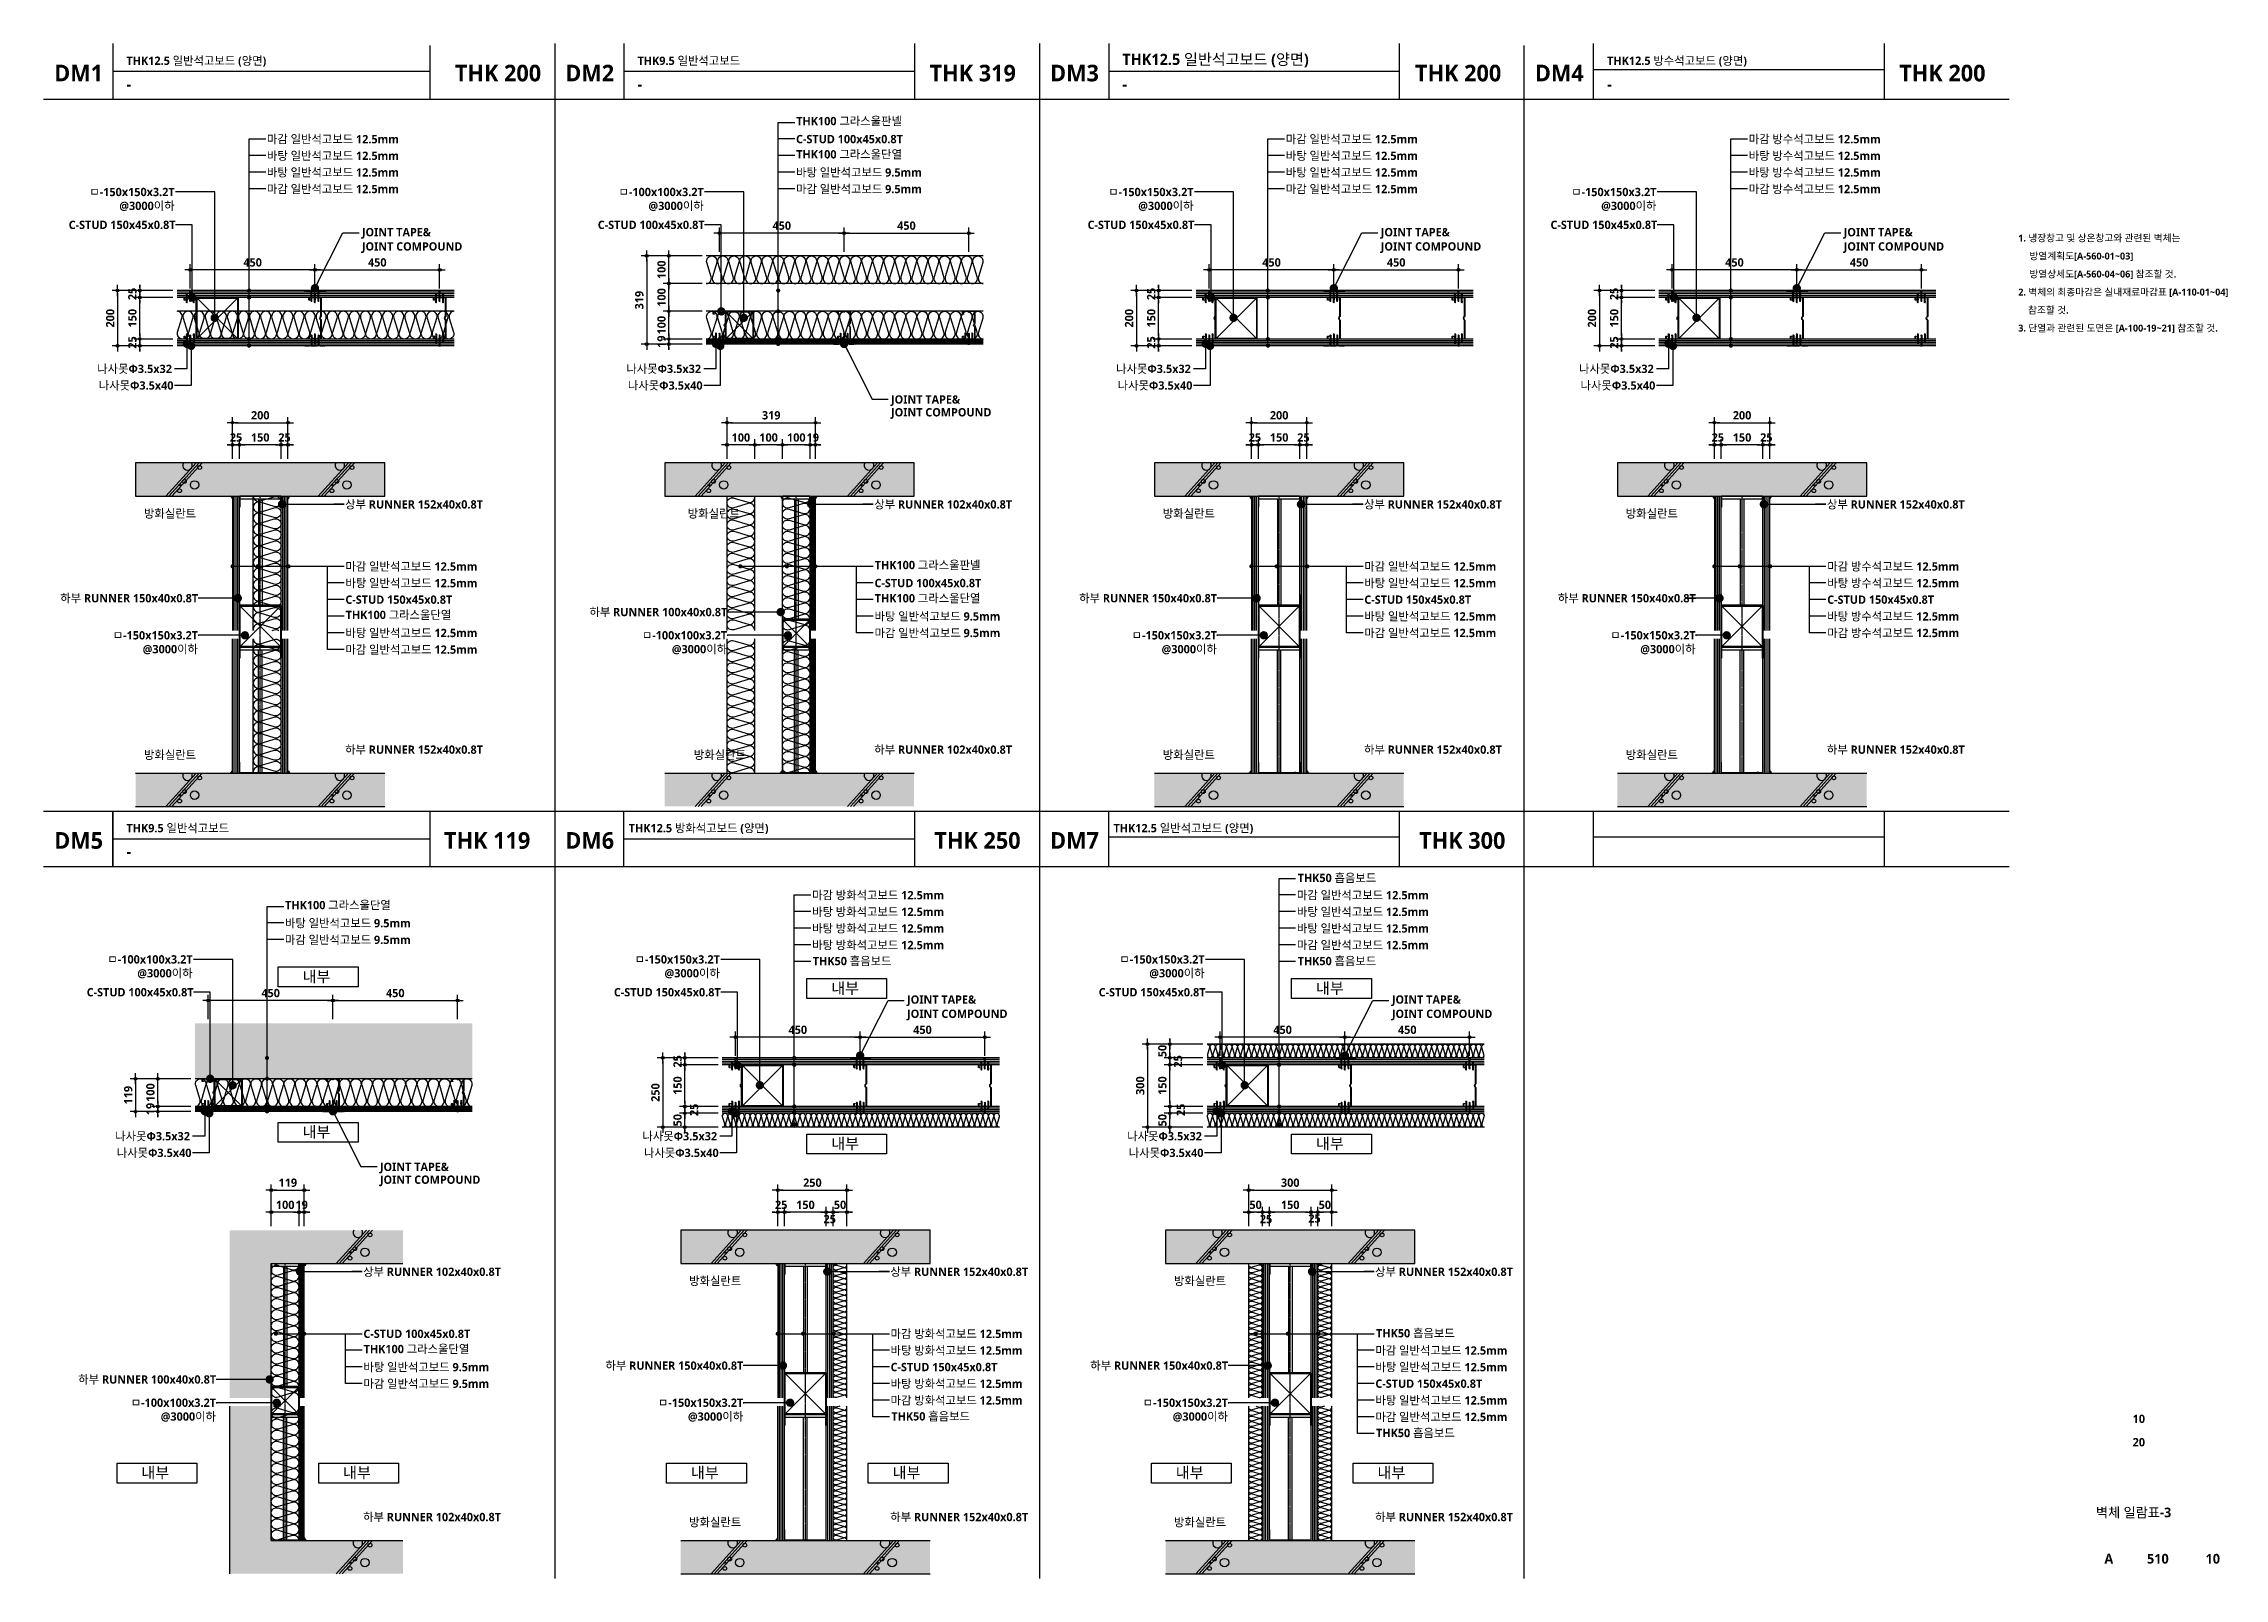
# Model space of a CAD drawing. Extents: x 200 to 24872, y 200 to 5740.
# Drawn here: x 17000 to 24872, y 200 to 5740 of the extents above; entities that cross this region are included whole.
import ezdxf
from ezdxf.enums import TextEntityAlignment as Align

# ---------------------------------------------------------------- set-up
doc = ezdxf.new("R2010")
doc.units = 0
doc.header["$LTSCALE"] = 10
doc.header["$MEASUREMENT"] = 0
doc.header["$PDSIZE"] = -2
doc.linetypes.add('CEN', pattern=[62, 60, -1, 0, -1])
doc.layers.get('0').update_dxf_attribs({"linetype": 'CONTINUOUS'})
doc.layers.get('Defpoints').update_dxf_attribs({"color": 143, "linetype": 'CONTINUOUS'})
for name, color, linetype in [('A-253', 253, 'CONTINUOUS'), ('A-ANNO-GRA1', 7, 'CONTINUOUS'), ('A-ANNO-LEAD', 4, 'CONTINUOUS'), ('A-ANNO-TEXT1', 7, 'CONTINUOUS'), ('A-CON', 2, 'CONTINUOUS'), ('A-DIM', 7, 'CONTINUOUS'), ('A-ELE9', 9, 'CONTINUOUS'), ('A-FIN1', 6, 'CONTINUOUS'), ('A-insul', 251, 'CONTINUOUS'), ('A-LEADER', 7, 'CONTINUOUS'), ('A-ST-AXIS-BUB', 7, 'CONTINUOUS'), ('A-ST-AXIS-DIM', 7, 'CONTINUOUS'), ('A-STEEL', 7, 'CONTINUOUS'), ('A-STUD', 3, 'CONTINUOUS'), ('A-WALL-DRY', 7, 'CONTINUOUS'), ('A-WALL-GW', 4, 'CONTINUOUS'), ('CEN', 1, 'CEN'), ('CHAN', 3, 'CONTINUOUS'), ('HAT', 5, 'CONTINUOUS'), ('HT', 8, 'CONTINUOUS'), ('LEADER', 4, 'CONTINUOUS'), ('경량철골1', 8, 'CONTINUOUS'), ('나사못32', 8, 'CONTINUOUS'), ('나사못40', 8, 'CONTINUOUS'), ('조인트컴파운드', 8, 'CONTINUOUS')]:
    doc.layers.add(name, color=color, linetype=linetype)
doc.layers.add('A-TEXT-DP', color=181, linetype='CONTINUOUS', plot=False)
doc.styles.add('2020음성 1차', font='NanumGothicBold.ttf')
doc.dimstyles.new('DLEADER', dxfattribs={"dimscale": 50, "dimtxt": 3, "dimasz": 3, "dimexe": 1, "dimexo": 8, "dimgap": 1, "dimtad": 1, "dimdec": 0, "dimrnd": 0.25, "dimdsep": 32, "dimtxsty": '2020음성 1차', "dimblk": 'DOT', "dimcen": 5, "dimclrd": 4, "dimclre": 4, "dimclrt": 3, "dimadec": 0, "dimazin": 0, "dimtfac": 1, "dimtdec": 0, "dimtix": 1, "dimtmove": 2, "dimatfit": 1, "dimldrblk": 'DOT', "dimfxl": 1, "dimarcsym": 0})
doc.dimstyles.new('RI-DOT-150', dxfattribs={"dimscale": 150, "dimtxt": 3, "dimasz": 1, "dimexe": 2, "dimexo": 2, "dimgap": 1, "dimtad": 1, "dimdec": 0, "dimzin": 9, "dimdsep": 46, "dimtxsty": '2020음성 1차', "dimcen": 0, "dimclrd": 256, "dimclre": 256, "dimclrt": 3, "dimadec": 0, "dimazin": 0, "dimtm": 1e-09, "dimtfac": 1, "dimtdec": 0, "dimtix": 1, "dimtmove": 2, "dimatfit": 3, "dimfxl": 1.25, "dimtolj": 1, "dimtzin": 0, "dimlwd": -1, "dimlwe": -1, "dimarcsym": 0})

msp = doc.modelspace()

# ---------------------------------------------------------------- texts
at = {"layer": 'A-ANNO-TEXT1', "style": '2020음성 1차'}
for s, height, p in [('THK12.5 일반석고보드 (양면)', 30, (17299.1, 5663.2)), ('THK9.5 일반석고보드', 30, (19144, 5663.2)), ('THK12.5 일반석고보드 (양면)', 40, (20894, 5663.2)), ('THK12.5 방수석고보드 (양면)', 30, (22644, 5663.2)), ('-', 40, (17299.1, 5573.2)), ('-', 40, (19144, 5573.2)), ('-', 40, (20894, 5573.2)), ('-', 40, (22644, 5573.2)), ('THK9.5 일반석고보드', 30, (17299.1, 2893.2)), ('THK12.5 방화석고보드 (양면)', 30, (19112.1, 2893.2)), ('THK12.5 일반석고보드 (양면)', 30, (20862.1, 2893.2)), ('-', 40, (17299.1, 2803.2)), ('내부', 40, (17934.9, 2352.3)), ('내부', 40, (19842.9, 2310.3)), ('내부', 40, (21592.9, 2310.3)), ('내부', 40, (17934.9, 1791.3)), ('내부', 40, (19842.9, 1749.3)), ('내부', 40, (21592.9, 1749.3)), ('내부', 40, (17352.9, 561.2)), ('내부', 40, (18080.9, 561.2)), ('내부', 40, (19336.9, 561.2)), ('내부', 40, (20064.9, 561.2)), ('내부', 40, (21086.9, 561.2)), ('내부', 40, (21814.9, 561.2))]:
    msp.add_text(s, height=height, dxfattribs=at).set_placement(p)
for s, p in [('DM1', (17126.4, 5603.7)), ('THK 200', (18640.3, 5603.7)), ('DM2', (18971.3, 5603.7)), ('THK 319', (20354.1, 5603.7)), ('DM3', (20721.3, 5603.7)), ('THK 200', (22106.2, 5603.7)), ('DM4', (22471.3, 5603.7)), ('THK 200', (23854.2, 5603.7)), ('DM5', (17126.4, 2833.7)), ('THK 119', (18601.2, 2833.7)), ('DM6', (18971.3, 2833.7)), ('THK 250', (20371.1, 2833.7)), ('DM7', (20721.3, 2833.7)), ('THK 300', (22121.1, 2833.7))]:
    msp.add_text(s, height=60, dxfattribs=at).set_placement(p, align=Align.CENTER)
for s, height, p in [('THK100 그라스울판넬', 30, (19716.8, 5460.4)), ('마감 일반석고보드 12.5mm', 30, (17806.1, 5395.1)), ('바탕 일반석고보드 12.5mm', 30, (17806.1, 5335.1)), ('THK100 그라스울단열', 30, (19716.8, 5340.4)), ('C-STUD 100x45x0.8T', 30, (19716.1, 5395.4)), ('마감 일반석고보드 12.5mm', 30, (21484.1, 5395.1)), ('바탕 일반석고보드 12.5mm', 30, (21484.1, 5335.1)), ('마감 방수석고보드 12.5mm', 30, (23155.1, 5395.1)), ('바탕 방수석고보드 12.5mm', 30, (23155.1, 5335.1)), ('바탕 일반석고보드 12.5mm', 30, (17806.1, 5275.1)), ('바탕 일반석고보드 9.5mm', 30, (19716.1, 5275.1)), ('바탕 일반석고보드 12.5mm', 30, (21484.1, 5275.1)), ('바탕 방수석고보드 12.5mm', 30, (23155.1, 5275.1)), ('마감 일반석고보드 12.5mm', 30, (17806.1, 5215.1)), ('마감 일반석고보드 9.5mm', 30, (19716.1, 5215.1)), ('마감 일반석고보드 12.5mm', 30, (21484.1, 5215.1)), ('마감 방수석고보드 12.5mm', 30, (23155.1, 5215.1)), ('JOINT TAPE& ', 30, (18149, 5059.4)), ('JOINT TAPE& ', 30, (21827, 5059.4)), ('JOINT TAPE& ', 30, (23498, 5059.4)), ('1. 냉장창고 및 상온창고와 관련된 벽체는 ', 25, (24128, 5038.2)), ('JOINT COMPOUND', 30, (18149, 5008)), ('JOINT COMPOUND', 30, (21827, 5008)), ('JOINT COMPOUND', 30, (23498, 5008)), ('방열계획도[A-560-01~03]', 25, (24168.3, 4973.2)), ('방열상세도[A-560-04~06] 참조할 것.', 25, (24168.3, 4908.2)), ('2. 벽체의 최종마감은 실내재료마감표 [A-110-01~04] ', 25, (24128, 4843.2)), ('3. 단열과 관련된 도면은 [A-100-19~21] 참조할 것.', 25, (24128, 4713.2)), ('참조할 것. ', 25, (24163.3, 4778.2)), ('JOINT TAPE& ', 30, (20059, 4455.5)), ('JOINT COMPOUND', 30, (20059, 4409.2)), ('상부 RUNNER 152x40x0.8T', 30, (18088.4, 4076.8)), ('상부 RUNNER 102x40x0.8T', 30, (19998.4, 4076.8)), ('상부 RUNNER 152x40x0.8T', 30, (21766.4, 4076.8)), ('상부 RUNNER 152x40x0.8T', 30, (23437.4, 4076.8)), ('마감 일반석고보드 12.5mm', 30, (18089.4, 3852.6)), ('THK100 그라스울판넬', 30, (20000.1, 3857.9)), ('마감 일반석고보드 12.5mm', 30, (21767.4, 3852.6)), ('마감 방수석고보드 12.5mm', 30, (23438.4, 3852.6)), ('바탕 일반석고보드 12.5mm', 30, (18089.4, 3792.6)), ('C-STUD 100x45x0.8T', 30, (19999.4, 3792.9)), ('바탕 일반석고보드 12.5mm', 30, (21767.4, 3792.6)), ('바탕 방수석고보드 12.5mm', 30, (23438.4, 3792.6)), ('C-STUD 150x45x0.8T', 30, (18089.4, 3732.9)), ('THK100 그라스울단열', 30, (20000.1, 3737.9)), ('C-STUD 150x45x0.8T', 30, (21767.4, 3732.9)), ('C-STUD 150x45x0.8T', 30, (23438.4, 3732.9)), ('THK100 그라스울단열', 30, (18090.1, 3677.9)), ('바탕 일반석고보드 12.5mm', 30, (18089.4, 3612.6)), ('바탕 일반석고보드 9.5mm', 30, (19999.4, 3672.6)), ('마감 일반석고보드 9.5mm', 30, (19999.4, 3612.6)), ('바탕 일반석고보드 12.5mm', 30, (21767.4, 3672.6)), ('마감 일반석고보드 12.5mm', 30, (21767.4, 3612.6)), ('바탕 방수석고보드 12.5mm', 30, (23438.4, 3672.6)), ('마감 방수석고보드 12.5mm', 30, (23438.4, 3612.6)), ('마감 일반석고보드 12.5mm', 30, (18089.4, 3552.6)), ('하부 RUNNER 152x40x0.8T', 30, (18088.4, 3191.5)), ('하부 RUNNER 102x40x0.8T', 30, (19998.4, 3191.5)), ('하부 RUNNER 152x40x0.8T', 30, (21766.4, 3191.5)), ('하부 RUNNER 152x40x0.8T', 30, (23437.4, 3191.5)), ('마감 방화석고보드 12.5mm', 30, (19774.1, 2666.1)), ('THK50 흡음보드', 30, (21526.7, 2728.4)), ('마감 일반석고보드 12.5mm', 30, (21524.1, 2666.1)), ('THK100 그라스울단열', 30, (17871.8, 2630.4)), ('바탕 방화석고보드 12.5mm', 30, (19774.1, 2606.1)), ('바탕 일반석고보드 12.5mm', 30, (21524.1, 2606.1)), ('바탕 일반석고보드 9.5mm', 30, (17871.1, 2565.1)), ('마감 일반석고보드 9.5mm', 30, (17871.1, 2505.1)), ('바탕 방화석고보드 12.5mm', 30, (19774.1, 2546.1)), ('바탕 일반석고보드 12.5mm', 30, (21524.1, 2546.1)), ('THK50 흡음보드', 30, (19776.7, 2428.4)), ('바탕 방화석고보드 12.5mm', 30, (19774.1, 2486.1)), ('THK50 흡음보드', 30, (21526.7, 2428.4)), ('마감 일반석고보드 12.5mm', 30, (21524.1, 2486.1)), ('JOINT TAPE& ', 30, (20117, 2289.4)), ('JOINT TAPE& ', 30, (21867, 2289.4)), ('JOINT COMPOUND', 30, (20117, 2238)), ('JOINT COMPOUND', 30, (21867, 2238)), ('JOINT TAPE& ', 30, (18214, 1685.5)), ('JOINT COMPOUND', 30, (18214, 1639.2)), ('상부 RUNNER 102x40x0.8T', 30, (18153.4, 1306.8)), ('상부 RUNNER 152x40x0.8T', 30, (20056.4, 1306.8)), ('상부 RUNNER 152x40x0.8T', 30, (21806.4, 1306.8)), ('THK50 흡음보드', 30, (21810, 1084.9)), ('THK100 그라스울단열', 30, (18155.1, 1027.9)), ('C-STUD 100x45x0.8T', 30, (18154.4, 1082.9)), ('마감 방화석고보드 12.5mm', 30, (20057.4, 1082.6)), ('바탕 방화석고보드 12.5mm', 30, (20057.4, 1022.6)), ('마감 일반석고보드 12.5mm', 30, (21807.4, 1022.6)), ('바탕 일반석고보드 9.5mm', 30, (18154.4, 962.6)), ('C-STUD 150x45x0.8T', 30, (20057.4, 962.9)), ('바탕 일반석고보드 12.5mm', 30, (21807.4, 962.6)), ('마감 일반석고보드 9.5mm', 30, (18154.4, 902.6)), ('바탕 방화석고보드 12.5mm', 30, (20057.4, 902.6)), ('C-STUD 150x45x0.8T', 30, (21807.4, 902.9)), ('THK50 흡음보드', 30, (20060, 784.9)), ('마감 방화석고보드 12.5mm', 30, (20057.4, 842.6)), ('바탕 일반석고보드 12.5mm', 30, (21807.4, 842.6)), ('마감 일반석고보드 12.5mm', 30, (21807.4, 782.6)), ('THK50 흡음보드', 30, (21810, 724.9)), ('하부 RUNNER 102x40x0.8T', 30, (18153.4, 421.5)), ('하부 RUNNER 152x40x0.8T', 30, (20056.4, 421.5)), ('하부 RUNNER 152x40x0.8T', 30, (21806.4, 421.5))]:
    msp.add_text(s, height=height, dxfattribs=at).set_placement(p, align=Align.MIDDLE_LEFT)
for s, p in [('ㅁ-150x150x3.2T', (17473, 5204.4)), ('ㅁ-100x100x3.2T', (19383, 5204.4)), ('ㅁ-150x150x3.2T', (21151, 5204.4)), ('ㅁ-150x150x3.2T', (22822, 5204.4)), ('@3000이하', (17473, 5154.4)), ('@3000이하', (19383, 5154.4)), ('@3000이하', (21151, 5154.4)), ('@3000이하', (22822, 5154.4)), ('C-STUD 150x45x0.8T', (17476.2, 5085.8)), ('C-STUD 100x45x0.8T', (19386.1, 5085.8)), ('C-STUD 150x45x0.8T', (21154.1, 5085.8)), ('C-STUD 150x45x0.8T', (22825.1, 5085.8)), ('나사못Φ3.5x32', (17463.2, 4566)), ('나사못Φ3.5x32', (19373.2, 4566)), ('나사못Φ3.5x32', (21141.2, 4566)), ('나사못Φ3.5x32', (22812.2, 4566)), ('나사못Φ3.5x40', (17468.8, 4506.1)), ('나사못Φ3.5x40', (19378.8, 4506.1)), ('나사못Φ3.5x40', (21146.8, 4506.1)), ('나사못Φ3.5x40', (22817.8, 4506.1)), ('하부 RUNNER 150x40x0.8T', (17557.8, 3738.1)), ('하부 RUNNER 100x40x0.8T', (19467.8, 3688.1)), ('하부 RUNNER 150x40x0.8T', (21235.8, 3738.1)), ('하부 RUNNER 150x40x0.8T', (22963.8, 3738.1)), ('ㅁ-150x150x3.2T', (17557.4, 3604.2)), ('@3000이하', (17557.4, 3554.2)), ('ㅁ-100x100x3.2T', (19467.3, 3604.2)), ('@3000이하', (19467.3, 3554.2)), ('ㅁ-150x150x3.2T', (21235.3, 3604.2)), ('@3000이하', (21235.3, 3554.2)), ('ㅁ-150x150x3.2T', (22963.3, 3604.2)), ('@3000이하', (22963.3, 3554.2)), ('ㅁ-100x100x3.2T', (17538, 2434.4)), ('ㅁ-150x150x3.2T', (19441, 2434.4)), ('ㅁ-150x150x3.2T', (21191, 2434.4)), ('@3000이하', (17538, 2384.4)), ('@3000이하', (19441, 2384.4)), ('@3000이하', (21191, 2384.4)), ('C-STUD 100x45x0.8T', (17541.2, 2315.8)), ('C-STUD 150x45x0.8T', (19444.2, 2315.8)), ('C-STUD 150x45x0.8T', (21194.2, 2315.8)), ('나사못Φ3.5x32', (17528.2, 1796)), ('나사못Φ3.5x32', (19431.2, 1796)), ('나사못Φ3.5x32', (21181.2, 1796)), ('나사못Φ3.5x40', (17533.8, 1736.1)), ('나사못Φ3.5x40', (19436.8, 1736.1)), ('나사못Φ3.5x40', (21186.8, 1736.1)), ('하부 RUNNER 150x40x0.8T', (19525.8, 968.1)), ('하부 RUNNER 150x40x0.8T', (21275.8, 968.1)), ('하부 RUNNER 100x40x0.8T', (17622.8, 918.1)), ('ㅁ-100x100x3.2T', (17622.4, 834.2)), ('@3000이하', (17622.4, 784.2)), ('ㅁ-150x150x3.2T', (19525.4, 834.2)), ('@3000이하', (19525.4, 784.2)), ('ㅁ-150x150x3.2T', (21275.4, 834.2)), ('@3000이하', (21275.4, 784.2))]:
    msp.add_text(s, height=30, dxfattribs=at).set_placement(p, align=Align.MIDDLE_RIGHT)
for p in [(17550.5, 4028.6), (19513.4, 4028.6), (21228.4, 4028.6), (22899.4, 4028.6), (17550.5, 3157.6), (19535.4, 3157.6), (21228.4, 3157.6), (22899.4, 3157.6), (19518.5, 1258.6), (21268.5, 1258.6), (19518.5, 387.6), (21268.5, 387.6)]:
    msp.add_text('방화실란트', height=30, dxfattribs=at).set_placement(p, align=Align.RIGHT)
for s, p in [('10', (24563.2, 776)), ('20', (24563.2, 691.6))]:
    msp.add_text(s, height=30, dxfattribs=at).set_placement(p, align=Align.MIDDLE_CENTER)
at = {"layer": 'A-ANNO-TEXT1', "linetype": 'ByBlock', "style": '2020음성 1차'}
for s, p in [('벽체 일람표-3', (24544.3, 438)), ('A', (24454.9, 271)), ('510', (24632, 271)), ('10', (24830.2, 271))]:
    msp.add_text(s, height=35, dxfattribs=at).set_placement(p, align=Align.MIDDLE_CENTER)

# ---------------------------------------------------------------- blocks, each defined once
blk = doc.blocks.new('DIMDOT')
at = {"layer": 'A-DIM', "color": 7, "linetype": 'Continuous'}
blk.add_line((-2, 0), (2, 0), dxfattribs=at)
for radius in [0.5, 0.25]:
    blk.add_circle((0, 0), radius, dxfattribs=at)
blk = doc.blocks.new('*D73')
at = {"layer": 'A-ST-AXIS-DIM'}
for p, q in [((17467, 4848.7), (17247, 4848.7)), ((17267, 4838.7), (17267, 4658.7)), ((17467, 4648.7), (17247, 4648.7))]:
    blk.add_line(p, q, dxfattribs=at)
at = {"layer": 'Defpoints', "color": 0}
for p in [(17482, 4848.7), (17267, 4648.7), (17482, 4648.7)]:
    blk.add_point(p, dxfattribs=at)
at = {"layer": 'A-ST-AXIS-DIM', "linetype": 'ByBlock', "xscale": 10, "yscale": 10, "zscale": 10}
for p, rotation in [((17267, 4848.7), 90), ((17267, 4648.7), 270)]:
    blk.add_blockref('DIMDOT', p, dxfattribs=dict(at, rotation=rotation))
at = {"layer": 'A-ST-AXIS-DIM', "color": 3, "ltscale": 10, "insert": (17240.5, 4748.7), "char_height": 30, "attachment_point": 5, "rotation": 90, "style": '2020음성 1차'}
blk.add_mtext('\\A1;200', dxfattribs=at)
blk = doc.blocks.new('*D74')
at = {"layer": 'A-ST-AXIS-DIM'}
for p, q in [((17467, 4823.7), (17327, 4823.7)), ((17347, 4683.7), (17347, 4813.7)), ((17467, 4673.7), (17327, 4673.7))]:
    blk.add_line(p, q, dxfattribs=at)
at = {"layer": 'Defpoints', "color": 0}
for p in [(17347, 4823.7), (17482, 4823.7), (17482, 4673.7)]:
    blk.add_point(p, dxfattribs=at)
at = {"layer": 'A-ST-AXIS-DIM', "linetype": 'ByBlock', "xscale": 10, "yscale": 10, "zscale": 10}
for p, rotation in [((17347, 4823.7), 90), ((17347, 4673.7), 270)]:
    blk.add_blockref('DIMDOT', p, dxfattribs=dict(at, rotation=rotation))
at = {"layer": 'A-ST-AXIS-DIM', "color": 3, "ltscale": 10, "insert": (17320.5, 4748.7), "char_height": 30, "attachment_point": 5, "rotation": 90, "style": '2020음성 1차'}
blk.add_mtext('\\A1;150', dxfattribs=at)
blk = doc.blocks.new('*D75')
at = {"layer": 'A-ST-AXIS-DIM'}
for p, q in [((17467, 4673.7), (17327, 4673.7)), ((17467, 4648.7), (17327, 4648.7)), ((17347, 4683.7), (17347, 4693.7)), ((17347, 4648.7), (17347, 4673.7)), ((17347, 4638.7), (17347, 4628.7))]:
    blk.add_line(p, q, dxfattribs=at)
at = {"layer": 'Defpoints', "color": 0}
for p in [(17347, 4673.7), (17482, 4673.7), (17482, 4648.7)]:
    blk.add_point(p, dxfattribs=at)
at = {"layer": 'A-ST-AXIS-DIM', "linetype": 'ByBlock', "xscale": 10, "yscale": 10, "zscale": 10}
for p, rotation in [((17347, 4673.7), 270), ((17347, 4648.7), 90)]:
    blk.add_blockref('DIMDOT', p, dxfattribs=dict(at, rotation=rotation))
at = {"layer": 'A-ST-AXIS-DIM', "color": 3, "ltscale": 10, "insert": (17320.5, 4661.2), "char_height": 30, "attachment_point": 5, "rotation": 90, "style": '2020음성 1차'}
blk.add_mtext('\\A1;25', dxfattribs=at)
blk = doc.blocks.new('*D76')
at = {"layer": 'A-ST-AXIS-DIM'}
for p, q in [((17467, 4848.7), (17327, 4848.7)), ((17467, 4823.7), (17327, 4823.7)), ((17347, 4858.7), (17347, 4868.7)), ((17347, 4823.7), (17347, 4848.7)), ((17347, 4813.7), (17347, 4803.7))]:
    blk.add_line(p, q, dxfattribs=at)
at = {"layer": 'Defpoints', "color": 0}
for p in [(17347, 4848.7), (17482, 4848.7), (17482, 4823.7)]:
    blk.add_point(p, dxfattribs=at)
at = {"layer": 'A-ST-AXIS-DIM', "linetype": 'ByBlock', "xscale": 10, "yscale": 10, "zscale": 10}
for p, rotation in [((17347, 4848.7), 270), ((17347, 4823.7), 90)]:
    blk.add_blockref('DIMDOT', p, dxfattribs=dict(at, rotation=rotation))
at = {"layer": 'A-ST-AXIS-DIM', "color": 3, "ltscale": 10, "insert": (17320.5, 4836.2), "char_height": 30, "attachment_point": 5, "rotation": 90, "style": '2020음성 1차'}
blk.add_mtext('\\A1;25', dxfattribs=at)
blk = doc.blocks.new('222')
at = {"layer": 'HT'}
for p, q in [((9529.3, 4310.3), (9583.7, 4370.3)), ((9540.1, 4310.3), (9594.5, 4370.3))]:
    blk.add_line(p, q, dxfattribs=at)
at = {"layer": 'HT', "color": 4}
blk.add_line((9534.7, 4310.3), (9589.1, 4370.3), dxfattribs=at)
at = {"layer": 'HT'}
for centre, radius in [((9542.8, 4350.1), 7.63), ((9561.1, 4343.7), 3.41), ((9569.8, 4360.6), 3.41), ((9569.4, 4350), 1.53), ((9533.6, 4318.7), 3.41)]:
    blk.add_circle(centre, radius, dxfattribs=at)
blk.add_arc((9555.5, 4314.7), 8.7, 329.3752, 210.6248, dxfattribs=at)
blk = doc.blocks.new('*D77')
at = {"layer": 'A-ST-AXIS-DIM'}
for p, q in [((17979.5, 4856.1), (17979.5, 4943.6)), ((17989.5, 4923.6), (18419.5, 4923.6)), ((18429.5, 4856.1), (18429.5, 4943.6))]:
    blk.add_line(p, q, dxfattribs=at)
at = {"layer": 'Defpoints', "color": 0}
for p in [(18429.5, 4923.6), (17979.5, 4841.1), (18429.5, 4841.1)]:
    blk.add_point(p, dxfattribs=at)
at = {"layer": 'A-ST-AXIS-DIM', "linetype": 'ByBlock', "xscale": 10, "yscale": 10, "zscale": 10, "rotation": 180}
blk.add_blockref('DIMDOT', (17979.5, 4923.6), dxfattribs=at)
at = {"layer": 'A-ST-AXIS-DIM', "linetype": 'ByBlock', "xscale": 10, "yscale": 10, "zscale": 10}
blk.add_blockref('DIMDOT', (18429.5, 4923.6), dxfattribs=at)
at = {"layer": 'A-ST-AXIS-DIM', "color": 3, "ltscale": 10, "insert": (18204.5, 4950.1), "char_height": 30, "attachment_point": 5, "style": '2020음성 1차'}
blk.add_mtext('\\A1;450', dxfattribs=at)
blk = doc.blocks.new('*D78')
at = {"layer": 'A-ST-AXIS-DIM'}
for p, q in [((17529.5, 4856.1), (17529.5, 4943.6)), ((17969.5, 4923.6), (17539.5, 4923.6)), ((17979.5, 4856.1), (17979.5, 4943.6))]:
    blk.add_line(p, q, dxfattribs=at)
at = {"layer": 'Defpoints', "color": 0}
for p in [(17529.5, 4923.6), (17529.5, 4841.1), (17979.5, 4841.1)]:
    blk.add_point(p, dxfattribs=at)
at = {"layer": 'A-ST-AXIS-DIM', "linetype": 'ByBlock', "xscale": 10, "yscale": 10, "zscale": 10, "rotation": 180}
blk.add_blockref('DIMDOT', (17529.5, 4923.6), dxfattribs=at)
at = {"layer": 'A-ST-AXIS-DIM', "linetype": 'ByBlock', "xscale": 10, "yscale": 10, "zscale": 10}
blk.add_blockref('DIMDOT', (17979.5, 4923.6), dxfattribs=at)
at = {"layer": 'A-ST-AXIS-DIM', "color": 3, "ltscale": 10, "insert": (17754.5, 4950.1), "char_height": 30, "attachment_point": 5, "style": '2020음성 1차'}
blk.add_mtext('\\A1;450', dxfattribs=at)
blk = doc.blocks.new('_Dot')
at = {"color": 0, "lineweight": -2}
blk.add_line((-0.5, 0), (-1, 0), dxfattribs=at)
at = {"color": 0, "const_width": 0.5}
blk.add_lwpolyline([(-0.25, 0, 1), (0.25, 0, 1)], format="xyb", close=True, dxfattribs=at)
blk = doc.blocks.new('SYM-DOT')
at = {"layer": 'A-LEADER', "const_width": 7.5}
blk.add_lwpolyline([(-7.1, 1.8, 1), (0.4, 1.8, 1)], format="xyb", close=True, dxfattribs=at)
blk = doc.blocks.new('*D79')
at = {"layer": 'A-ST-AXIS-DIM'}
for p, q in [((17682, 4241.7), (17682, 4391.7)), ((17692, 4371.7), (17872, 4371.7)), ((17882, 4241.7), (17882, 4391.7))]:
    blk.add_line(p, q, dxfattribs=at)
at = {"layer": 'Defpoints', "color": 0}
for p in [(17882, 4371.7), (17682, 4226.7), (17882, 4226.7)]:
    blk.add_point(p, dxfattribs=at)
at = {"layer": 'A-ST-AXIS-DIM', "linetype": 'ByBlock', "xscale": 10, "yscale": 10, "zscale": 10, "rotation": 180}
blk.add_blockref('DIMDOT', (17682, 4371.7), dxfattribs=at)
at = {"layer": 'A-ST-AXIS-DIM', "linetype": 'ByBlock', "xscale": 10, "yscale": 10, "zscale": 10}
blk.add_blockref('DIMDOT', (17882, 4371.7), dxfattribs=at)
at = {"layer": 'A-ST-AXIS-DIM', "color": 3, "ltscale": 10, "insert": (17782, 4398.2), "char_height": 30, "attachment_point": 5, "style": '2020음성 1차'}
blk.add_mtext('\\A1;200', dxfattribs=at)
blk = doc.blocks.new('*D80')
at = {"layer": 'A-ST-AXIS-DIM'}
for p, q in [((17707, 4241.7), (17707, 4311.7)), ((17847, 4291.7), (17717, 4291.7)), ((17857, 4241.7), (17857, 4311.7))]:
    blk.add_line(p, q, dxfattribs=at)
at = {"layer": 'Defpoints', "color": 0}
for p in [(17707, 4291.7), (17707, 4226.7), (17857, 4226.7)]:
    blk.add_point(p, dxfattribs=at)
at = {"layer": 'A-ST-AXIS-DIM', "linetype": 'ByBlock', "xscale": 10, "yscale": 10, "zscale": 10, "rotation": 180}
blk.add_blockref('DIMDOT', (17707, 4291.7), dxfattribs=at)
at = {"layer": 'A-ST-AXIS-DIM', "linetype": 'ByBlock', "xscale": 10, "yscale": 10, "zscale": 10}
blk.add_blockref('DIMDOT', (17857, 4291.7), dxfattribs=at)
at = {"layer": 'A-ST-AXIS-DIM', "color": 3, "ltscale": 10, "insert": (17782, 4318.2), "char_height": 30, "attachment_point": 5, "style": '2020음성 1차'}
blk.add_mtext('\\A1;150', dxfattribs=at)
blk = doc.blocks.new('*D81')
at = {"layer": 'A-ST-AXIS-DIM'}
for p, q in [((17672, 4291.7), (17662, 4291.7)), ((17682, 4241.7), (17682, 4311.7)), ((17707, 4291.7), (17682, 4291.7)), ((17707, 4241.7), (17707, 4311.7)), ((17717, 4291.7), (17727, 4291.7))]:
    blk.add_line(p, q, dxfattribs=at)
at = {"layer": 'Defpoints', "color": 0}
for p in [(17682, 4291.7), (17682, 4226.7), (17707, 4226.7)]:
    blk.add_point(p, dxfattribs=at)
at = {"layer": 'A-ST-AXIS-DIM', "linetype": 'ByBlock', "xscale": 10, "yscale": 10, "zscale": 10}
blk.add_blockref('DIMDOT', (17682, 4291.7), dxfattribs=at)
at = {"layer": 'A-ST-AXIS-DIM', "linetype": 'ByBlock', "xscale": 10, "yscale": 10, "zscale": 10, "rotation": 180}
blk.add_blockref('DIMDOT', (17707, 4291.7), dxfattribs=at)
at = {"layer": 'A-ST-AXIS-DIM', "color": 3, "ltscale": 10, "insert": (17694.5, 4318.2), "char_height": 30, "attachment_point": 5, "style": '2020음성 1차'}
blk.add_mtext('\\A1;25', dxfattribs=at)
blk = doc.blocks.new('*D82')
at = {"layer": 'A-ST-AXIS-DIM'}
for p, q in [((17847, 4291.7), (17837, 4291.7)), ((17857, 4241.7), (17857, 4311.7)), ((17882, 4291.7), (17857, 4291.7)), ((17882, 4241.7), (17882, 4311.7)), ((17892, 4291.7), (17902, 4291.7))]:
    blk.add_line(p, q, dxfattribs=at)
at = {"layer": 'Defpoints', "color": 0}
for p in [(17857, 4291.7), (17857, 4226.7), (17882, 4226.7)]:
    blk.add_point(p, dxfattribs=at)
at = {"layer": 'A-ST-AXIS-DIM', "linetype": 'ByBlock', "xscale": 10, "yscale": 10, "zscale": 10}
blk.add_blockref('DIMDOT', (17857, 4291.7), dxfattribs=at)
at = {"layer": 'A-ST-AXIS-DIM', "linetype": 'ByBlock', "xscale": 10, "yscale": 10, "zscale": 10, "rotation": 180}
blk.add_blockref('DIMDOT', (17882, 4291.7), dxfattribs=at)
at = {"layer": 'A-ST-AXIS-DIM', "color": 3, "ltscale": 10, "insert": (17869.5, 4318.2), "char_height": 30, "attachment_point": 5, "style": '2020음성 1차'}
blk.add_mtext('\\A1;25', dxfattribs=at)
blk = doc.blocks.new('kcc나사못40')
at = {"layer": '나사못40'}
for p, q in [((0, 0.4), (5.5, 0.4)), ((0, 0), (0, 0.4)), ((1.5, 38.5), (1, 38.2)), ((1, 38.2), (1.5, 37.9)), ((1.5, 37.2), (1, 36.9)), ((1, 36.9), (1.5, 36.6)), ((1.5, 35.9), (1, 35.6)), ((1, 35.6), (1.5, 35.3)), ((1.5, 34.6), (1, 34.3)), ((1, 34.3), (1.5, 34)), ((1.5, 33.3), (1, 33)), ((1, 33), (1.5, 32.7)), ((1.5, 32), (1, 31.7)), ((1, 31.7), (1.5, 31.4)), ((1.5, 30.7), (1, 30.4)), ((1, 30.4), (1.5, 30.1)), ((1.5, 29.4), (1, 29.1)), ((1, 29.1), (1.5, 28.8)), ((1.5, 28.1), (1, 27.8)), ((1, 27.8), (1.5, 27.5)), ((1.5, 26.8), (1, 26.5)), ((1, 26.5), (1.5, 26.2)), ((1.5, 25.5), (1, 25.2)), ((1, 25.2), (1.5, 24.9)), ((1.5, 24.2), (1, 23.9)), ((1, 23.9), (1.5, 23.6)), ((1.5, 22.9), (1, 22.6)), ((1, 22.6), (1.5, 22.3)), ((1.5, 21.6), (1, 21.3)), ((1, 21.3), (1.5, 21)), ((1.5, 20.3), (1, 20)), ((1, 20), (1.5, 19.7)), ((1.5, 19), (1, 18.7)), ((1, 18.7), (1.5, 18.4)), ((1.5, 17.7), (1, 17.4)), ((1, 17.4), (1.5, 17.1)), ((1.5, 16.4), (1, 16.1)), ((1, 16.1), (1.5, 15.8)), ((1.5, 15.1), (1, 14.8)), ((1, 14.8), (1.5, 14.5)), ((1.5, 13.8), (1, 13.5)), ((1, 13.5), (1.5, 13.2)), ((1.5, 12.5), (1, 12.2)), ((1, 12.2), (1.5, 11.9)), ((1.5, 11.2), (1, 10.9)), ((1, 10.9), (1.5, 10.6)), ((1.5, 9.9), (1, 9.6)), ((1, 9.6), (1.5, 9.3)), ((1.5, 8.6), (1, 8.3)), ((1, 8.3), (1.5, 8)), ((1.5, 7.3), (1, 7)), ((1, 7), (1.5, 6.7)), ((1.5, 38.5), (2.8, 40)), ((1.5, 38.5), (4, 37.9)), ((1.5, 37.9), (4, 37.3)), ((1.5, 37.9), (1.5, 37.2)), ((1.5, 37.9), (4, 37.9)), ((1.5, 37.2), (4, 36.6)), ((1.5, 36.6), (4, 36)), ((1.5, 36.6), (1.5, 35.9)), ((1.5, 36.6), (4, 36.6)), ((1.5, 35.9), (4, 35.3)), ((1.5, 35.3), (4, 34.7)), ((1.5, 35.3), (1.5, 34.6)), ((1.5, 35.3), (4, 35.3)), ((1.5, 34.6), (4, 34)), ((1.5, 34), (1.5, 33.3)), ((1.5, 34), (4, 33.4)), ((1.5, 34), (4, 34)), ((1.5, 33.3), (4, 32.7)), ((1.5, 32.7), (4, 32.1)), ((1.5, 32.7), (1.5, 32)), ((1.5, 32.7), (4, 32.7)), ((1.5, 32), (4, 31.4)), ((1.5, 31.4), (1.5, 30.7)), ((1.5, 31.4), (4, 30.8)), ((1.5, 31.4), (4, 31.4)), ((1.5, 30.7), (4, 30.1)), ((1.5, 30.1), (4, 29.5)), ((1.5, 30.1), (1.5, 29.4)), ((1.5, 30.1), (4, 30.1)), ((1.5, 29.4), (4, 28.8)), ((1.5, 28.8), (1.5, 28.1)), ((1.5, 28.8), (4, 28.2)), ((1.5, 28.8), (4, 28.8)), ((1.5, 28.1), (4, 27.5)), ((1.5, 27.5), (4, 26.9)), ((1.5, 27.5), (1.5, 26.8)), ((1.5, 27.5), (4, 27.5)), ((1.5, 26.8), (4, 26.2)), ((1.5, 26.2), (1.5, 25.5)), ((1.5, 26.2), (4, 25.6)), ((1.5, 26.2), (4, 26.2)), ((1.5, 25.5), (4, 24.9)), ((1.5, 24.9), (4, 24.3)), ((1.5, 24.9), (1.5, 24.2)), ((1.5, 24.9), (4, 24.9)), ((1.5, 24.2), (4, 23.6)), ((1.5, 23.6), (1.5, 22.9)), ((1.5, 23.6), (4, 23)), ((1.5, 23.6), (4, 23.6)), ((1.5, 22.9), (4, 22.3)), ((1.5, 22.3), (4, 21.7)), ((1.5, 22.3), (1.5, 21.6)), ((1.5, 22.3), (4, 22.3)), ((1.5, 21.6), (4, 21)), ((1.5, 21), (1.5, 20.3)), ((1.5, 21), (4, 20.4)), ((1.5, 21), (4, 21)), ((1.5, 20.3), (4, 19.7)), ((1.5, 19.7), (4, 19.1)), ((1.5, 19.7), (1.5, 19)), ((1.5, 19.7), (4, 19.7)), ((1.5, 19), (4, 18.4)), ((1.5, 18.4), (1.5, 17.7)), ((1.5, 18.4), (4, 17.8)), ((1.5, 18.4), (4, 18.4)), ((1.5, 17.7), (4, 17.1)), ((1.5, 17.1), (4, 16.5)), ((1.5, 17.1), (1.5, 16.4)), ((1.5, 17.1), (4, 17.1)), ((1.5, 16.4), (4, 15.8)), ((1.5, 15.8), (1.5, 15.1)), ((1.5, 15.8), (4, 15.2)), ((1.5, 15.8), (4, 15.8)), ((1.5, 15.1), (4, 14.5)), ((1.5, 14.5), (4, 13.9)), ((1.5, 14.5), (1.5, 13.8)), ((1.5, 14.5), (4, 14.5)), ((1.5, 13.8), (4, 13.2)), ((1.5, 13.2), (1.5, 12.5)), ((1.5, 13.2), (4, 12.6)), ((1.5, 13.2), (4, 13.2)), ((1.5, 12.5), (4, 11.9)), ((1.5, 11.9), (4, 11.3)), ((1.5, 11.9), (1.5, 11.2)), ((1.5, 11.9), (4, 11.9)), ((1.5, 11.2), (4, 10.6)), ((1.5, 10.6), (1.5, 9.9)), ((1.5, 10.6), (4, 10)), ((1.5, 10.6), (4, 10.6)), ((1.5, 9.9), (4, 9.3)), ((1.5, 9.3), (4, 8.7)), ((1.5, 9.3), (1.5, 8.6)), ((1.5, 9.3), (4, 9.3)), ((1.5, 8.6), (4, 8)), ((1.5, 8), (1.5, 7.3)), ((1.5, 8), (4, 7.4)), ((1.5, 8), (4, 8)), ((1.5, 7.3), (4, 6.7)), ((1.5, 6.7), (4, 6.1)), ((1.5, 6.7), (4, 6.7)), ((1.5, 6.7), (1.5, 5.4)), ((4, 38.6), (2.8, 40)), ((4, 38.6), (4, 37.9)), ((4, 37.9), (4.5, 37.6)), ((4.5, 37.6), (4, 37.3)), ((4, 37.3), (4, 36.6)), ((4, 36.6), (4.5, 36.3)), ((4.5, 36.3), (4, 36)), ((4, 36), (4, 35.3)), ((4, 35.3), (4.5, 35)), ((4.5, 35), (4, 34.7)), ((4, 34.7), (4, 34)), ((4, 34), (4.5, 33.7)), ((4.5, 33.7), (4, 33.4)), ((4, 33.4), (4, 32.7)), ((4, 32.7), (4.5, 32.4)), ((4.5, 32.4), (4, 32.1)), ((4, 32.1), (4, 31.4)), ((4, 31.4), (4.5, 31.1)), ((4.5, 31.1), (4, 30.8)), ((4, 30.8), (4, 30.1)), ((4, 30.1), (4.5, 29.8)), ((4.5, 29.8), (4, 29.5)), ((4, 29.5), (4, 28.8)), ((4, 28.8), (4.5, 28.5)), ((4.5, 28.5), (4, 28.2)), ((4, 28.2), (4, 27.5)), ((4, 27.5), (4.5, 27.2)), ((4.5, 27.2), (4, 26.9)), ((4, 26.9), (4, 26.2)), ((4, 26.2), (4.5, 25.9)), ((4.5, 25.9), (4, 25.6)), ((4, 25.6), (4, 24.9)), ((4, 24.9), (4.5, 24.6)), ((4.5, 24.6), (4, 24.3)), ((4, 24.3), (4, 23.6)), ((4, 23.6), (4.5, 23.3)), ((4.5, 23.3), (4, 23)), ((4, 23), (4, 22.3)), ((4, 22.3), (4.5, 22)), ((4.5, 22), (4, 21.7)), ((4, 21.7), (4, 21)), ((4, 21), (4.5, 20.7)), ((4.5, 20.7), (4, 20.4)), ((4, 20.4), (4, 19.7)), ((4, 19.7), (4.5, 19.4)), ((4.5, 19.4), (4, 19.1)), ((4, 19.1), (4, 18.4)), ((4, 18.4), (4.5, 18.1)), ((4.5, 18.1), (4, 17.8)), ((4, 17.8), (4, 17.1)), ((4, 17.1), (4.5, 16.8)), ((4.5, 16.8), (4, 16.5)), ((4, 16.5), (4, 15.8)), ((4, 15.8), (4.5, 15.5)), ((4.5, 15.5), (4, 15.2)), ((4, 15.2), (4, 14.5)), ((4, 14.5), (4.5, 14.2)), ((4.5, 14.2), (4, 13.9)), ((4, 13.9), (4, 13.2)), ((4, 13.2), (4.5, 12.9)), ((4.5, 12.9), (4, 12.6)), ((4, 12.6), (4, 11.9)), ((4, 11.9), (4.5, 11.6)), ((4.5, 11.6), (4, 11.3)), ((4, 11.3), (4, 10.6)), ((4, 10.6), (4.5, 10.3)), ((4.5, 10.3), (4, 10)), ((4, 10), (4, 9.3)), ((4, 9.3), (4.5, 9)), ((4.5, 9), (4, 8.7)), ((4, 8.7), (4, 8)), ((4, 8), (4.5, 7.7)), ((4.5, 7.7), (4, 7.4)), ((4, 7.4), (4, 6.7)), ((4, 6.7), (4.5, 6.4)), ((4.5, 6.4), (4, 6.1)), ((4, 6.1), (4, 5.4)), ((5.5, 0), (5.5, 0.4)), ((0, 0), (5.5, 0))]:
    blk.add_line(p, q, dxfattribs=at)
at = {"layer": '나사못40', "extrusion": (0, 0, -1)}
blk.add_ellipse((0, 5.4), major_axis=(0, -5), ratio=0.3, start_param=4.712389, end_param=6.283185, dxfattribs=at)
at = {"layer": '나사못40'}
blk.add_ellipse((5.5, 5.4), major_axis=(0, -5), ratio=0.3, start_param=4.712389, end_param=6.283185, dxfattribs=at)
blk = doc.blocks.new('kcc나사못32')
at = {"layer": '나사못32'}
for p, q in [((0, 0), (0, 0.4)), ((5.5, 0.4), (0, 0.4)), ((1.5, 29.9), (1, 29.6)), ((1, 29.6), (1.5, 29.3)), ((1.5, 28.6), (1, 28.3)), ((1, 28.3), (1.5, 28)), ((1.5, 27.3), (1, 27)), ((1, 27), (1.5, 26.7)), ((1.5, 26), (1, 25.7)), ((1, 25.7), (1.5, 25.4)), ((1.5, 24.7), (1, 24.4)), ((1, 24.4), (1.5, 24.1)), ((1.5, 23.4), (1, 23.1)), ((1, 23.1), (1.5, 22.8)), ((1.5, 22.1), (1, 21.8)), ((1, 21.8), (1.5, 21.5)), ((1.5, 20.8), (1, 20.5)), ((1, 20.5), (1.5, 20.2)), ((1.5, 19.5), (1, 19.2)), ((1, 19.2), (1.5, 18.9)), ((1.5, 18.2), (1, 17.9)), ((1, 17.9), (1.5, 17.6)), ((1.5, 16.9), (1, 16.6)), ((1, 16.6), (1.5, 16.3)), ((1.5, 15.6), (1, 15.3)), ((1, 15.3), (1.5, 15)), ((1.5, 14.3), (1, 14)), ((1, 14), (1.5, 13.7)), ((1.5, 13), (1, 12.7)), ((1, 12.7), (1.5, 12.4)), ((1.5, 11.7), (1, 11.4)), ((1, 11.4), (1.5, 11.1)), ((1.5, 10.4), (1, 10.1)), ((1, 10.1), (1.5, 9.8)), ((1.5, 9.1), (1, 8.8)), ((1, 8.8), (1.5, 8.5)), ((1.5, 7.8), (1, 7.5)), ((1, 7.5), (1.5, 7.2)), ((1.5, 6.5), (1, 6.2)), ((1, 6.2), (1.5, 5.9)), ((1.5, 30.6), (2.8, 32)), ((1.5, 30.6), (1.5, 29.9)), ((4, 30.5), (1.5, 29.9)), ((4, 29.9), (1.5, 29.9)), ((4, 29.9), (1.5, 29.3)), ((1.5, 29.3), (1.5, 28.6)), ((4, 29.2), (1.5, 28.6)), ((4, 28.6), (1.5, 28.6)), ((4, 28.6), (1.5, 28)), ((1.5, 28), (1.5, 27.3)), ((4, 27.9), (1.5, 27.3)), ((4, 27.3), (1.5, 27.3)), ((4, 27.3), (1.5, 26.7)), ((1.5, 26.7), (1.5, 26)), ((4, 26.6), (1.5, 26)), ((4, 26), (1.5, 26)), ((4, 26), (1.5, 25.4)), ((1.5, 25.4), (1.5, 24.7)), ((4, 25.3), (1.5, 24.7)), ((4, 24.7), (1.5, 24.7)), ((4, 24.7), (1.5, 24.1)), ((1.5, 24.1), (1.5, 23.4)), ((4, 24), (1.5, 23.4)), ((4, 23.4), (1.5, 23.4)), ((4, 23.4), (1.5, 22.8)), ((1.5, 22.8), (1.5, 22.1)), ((4, 22.7), (1.5, 22.1)), ((4, 22.1), (1.5, 22.1)), ((4, 22.1), (1.5, 21.5)), ((1.5, 21.5), (1.5, 20.8)), ((4, 21.4), (1.5, 20.8)), ((4, 20.8), (1.5, 20.8)), ((4, 20.8), (1.5, 20.2)), ((1.5, 20.2), (1.5, 19.5)), ((4, 20.1), (1.5, 19.5)), ((4, 19.5), (1.5, 19.5)), ((4, 19.5), (1.5, 18.9)), ((1.5, 18.9), (1.5, 18.2)), ((4, 18.8), (1.5, 18.2)), ((4, 18.2), (1.5, 18.2)), ((4, 18.2), (1.5, 17.6)), ((1.5, 17.6), (1.5, 16.9)), ((4, 17.5), (1.5, 16.9)), ((4, 16.9), (1.5, 16.9)), ((4, 16.9), (1.5, 16.3)), ((1.5, 16.3), (1.5, 15.6)), ((4, 16.2), (1.5, 15.6)), ((4, 15.6), (1.5, 15.6)), ((4, 15.6), (1.5, 15)), ((1.5, 15), (1.5, 14.3)), ((4, 14.9), (1.5, 14.3)), ((4, 14.3), (1.5, 14.3)), ((4, 14.3), (1.5, 13.7)), ((1.5, 13.7), (1.5, 13)), ((4, 13.6), (1.5, 13)), ((4, 13), (1.5, 13)), ((4, 13), (1.5, 12.4)), ((1.5, 12.4), (1.5, 11.7)), ((4, 12.3), (1.5, 11.7)), ((4, 11.7), (1.5, 11.7)), ((4, 11.7), (1.5, 11.1)), ((1.5, 11.1), (1.5, 10.4)), ((4, 11), (1.5, 10.4)), ((4, 10.4), (1.5, 10.4)), ((4, 10.4), (1.5, 9.8)), ((1.5, 9.8), (1.5, 9.1)), ((4, 9.7), (1.5, 9.1)), ((4, 9.1), (1.5, 9.1)), ((4, 9.1), (1.5, 8.5)), ((1.5, 8.5), (1.5, 7.8)), ((4, 8.4), (1.5, 7.8)), ((4, 7.8), (1.5, 7.8)), ((4, 7.8), (1.5, 7.2)), ((1.5, 7.2), (1.5, 6.5)), ((4, 7.1), (1.5, 6.5)), ((4, 6.5), (1.5, 6.5)), ((4, 6.5), (1.5, 5.9)), ((1.5, 5.9), (1.5, 5.4)), ((4, 30.5), (2.8, 32)), ((4, 30.5), (4.5, 30.2)), ((4.5, 30.2), (4, 29.9)), ((4, 29.9), (4, 29.2)), ((4, 29.2), (4.5, 28.9)), ((4.5, 28.9), (4, 28.6)), ((4, 28.6), (4, 27.9)), ((4, 27.9), (4.5, 27.6)), ((4.5, 27.6), (4, 27.3)), ((4, 27.3), (4, 26.6)), ((4, 26.6), (4.5, 26.3)), ((4.5, 26.3), (4, 26)), ((4, 26), (4, 25.3)), ((4, 25.3), (4.5, 25)), ((4.5, 25), (4, 24.7)), ((4, 24.7), (4, 24)), ((4, 24), (4.5, 23.7)), ((4.5, 23.7), (4, 23.4)), ((4, 23.4), (4, 22.7)), ((4, 22.7), (4.5, 22.4)), ((4.5, 22.4), (4, 22.1)), ((4, 22.1), (4, 21.4)), ((4, 21.4), (4.5, 21.1)), ((4.5, 21.1), (4, 20.8)), ((4, 20.8), (4, 20.1)), ((4, 20.1), (4.5, 19.8)), ((4.5, 19.8), (4, 19.5)), ((4, 19.5), (4, 18.8)), ((4, 18.8), (4.5, 18.5)), ((4.5, 18.5), (4, 18.2)), ((4, 18.2), (4, 17.5)), ((4, 17.5), (4.5, 17.2)), ((4.5, 17.2), (4, 16.9)), ((4, 16.9), (4, 16.2)), ((4, 16.2), (4.5, 15.9)), ((4.5, 15.9), (4, 15.6)), ((4, 15.6), (4, 14.9)), ((4, 14.9), (4.5, 14.6)), ((4.5, 14.6), (4, 14.3)), ((4, 14.3), (4, 13.6)), ((4, 13.6), (4.5, 13.3)), ((4.5, 13.3), (4, 13)), ((4, 13), (4, 12.3)), ((4, 12.3), (4.5, 12)), ((4.5, 12), (4, 11.7)), ((4, 11.7), (4, 11)), ((4, 11), (4.5, 10.7)), ((4.5, 10.7), (4, 10.4)), ((4, 10.4), (4, 9.7)), ((4, 9.7), (4.5, 9.4)), ((4.5, 9.4), (4, 9.1)), ((4, 9.1), (4, 8.4)), ((4, 8.4), (4.5, 8.1)), ((4.5, 8.1), (4, 7.8)), ((4, 7.8), (4, 7.1)), ((4, 7.1), (4.5, 6.8)), ((4.5, 6.8), (4, 6.5)), ((4, 6.5), (4, 5.4)), ((5.5, 0), (5.5, 0.4)), ((5.5, 0), (0, 0))]:
    blk.add_line(p, q, dxfattribs=at)
at = {"layer": '나사못32', "extrusion": (0, 0, -1)}
blk.add_ellipse((0, 5.4), major_axis=(0, 5), ratio=0.3, start_param=1.570796, end_param=3.141593, dxfattribs=at)
at = {"layer": '나사못32'}
blk.add_ellipse((5.5, 5.4), major_axis=(0, 5), ratio=0.3, start_param=1.570796, end_param=3.141593, dxfattribs=at)
blk = doc.blocks.new('*D103')
at = {"layer": 'A-ST-AXIS-DIM'}
for p, q in [((19377, 4973.7), (19157, 4973.7)), ((19177, 4963.7), (19177, 4664.7)), ((19377, 4654.7), (19157, 4654.7))]:
    blk.add_line(p, q, dxfattribs=at)
at = {"layer": 'Defpoints', "color": 0}
for p in [(19392, 4973.7), (19177, 4654.7), (19392, 4654.7)]:
    blk.add_point(p, dxfattribs=at)
at = {"layer": 'A-ST-AXIS-DIM', "linetype": 'ByBlock', "xscale": 10, "yscale": 10, "zscale": 10}
for p, rotation in [((19177, 4973.7), 90), ((19177, 4654.7), 270)]:
    blk.add_blockref('DIMDOT', p, dxfattribs=dict(at, rotation=rotation))
at = {"layer": 'A-ST-AXIS-DIM', "color": 3, "ltscale": 10, "insert": (19150.4, 4814.2), "char_height": 30, "attachment_point": 5, "rotation": 90, "style": '2020음성 1차'}
blk.add_mtext('\\A1;319', dxfattribs=at)
blk = doc.blocks.new('*D104')
at = {"layer": 'A-ST-AXIS-DIM'}
for p, q in [((19377, 4773.7), (19237, 4773.7)), ((19257, 4683.7), (19257, 4763.7)), ((19377, 4673.7), (19237, 4673.7))]:
    blk.add_line(p, q, dxfattribs=at)
at = {"layer": 'Defpoints', "color": 0}
for p in [(19257, 4773.7), (19392, 4773.7), (19392, 4673.7)]:
    blk.add_point(p, dxfattribs=at)
at = {"layer": 'A-ST-AXIS-DIM', "linetype": 'ByBlock', "xscale": 10, "yscale": 10, "zscale": 10}
for p, rotation in [((19257, 4773.7), 90), ((19257, 4673.7), 270)]:
    blk.add_blockref('DIMDOT', p, dxfattribs=dict(at, rotation=rotation))
at = {"layer": 'A-ST-AXIS-DIM', "color": 3, "ltscale": 10, "insert": (19230.5, 4723.7), "char_height": 30, "attachment_point": 5, "rotation": 90, "style": '2020음성 1차'}
blk.add_mtext('\\A1;100', dxfattribs=at)
blk = doc.blocks.new('*D105')
at = {"layer": 'A-ST-AXIS-DIM'}
for p, q in [((19377, 4673.7), (19237, 4673.7)), ((19377, 4654.7), (19237, 4654.7)), ((19257, 4683.7), (19257, 4693.7)), ((19257, 4654.7), (19257, 4673.7)), ((19257, 4644.7), (19257, 4634.7))]:
    blk.add_line(p, q, dxfattribs=at)
at = {"layer": 'Defpoints', "color": 0}
for p in [(19257, 4673.7), (19392, 4673.7), (19392, 4654.7)]:
    blk.add_point(p, dxfattribs=at)
at = {"layer": 'A-ST-AXIS-DIM', "linetype": 'ByBlock', "xscale": 10, "yscale": 10, "zscale": 10}
for p, rotation in [((19257, 4673.7), 270), ((19257, 4654.7), 90)]:
    blk.add_blockref('DIMDOT', p, dxfattribs=dict(at, rotation=rotation))
at = {"layer": 'A-ST-AXIS-DIM', "color": 3, "ltscale": 10, "insert": (19230.4, 4664.2), "char_height": 30, "attachment_point": 5, "rotation": 90, "style": '2020음성 1차'}
blk.add_mtext('\\A1;19', dxfattribs=at)
blk = doc.blocks.new('*D106')
at = {"layer": 'A-ST-AXIS-DIM'}
for p, q in [((19377, 4973.7), (19237, 4973.7)), ((19257, 4883.7), (19257, 4963.7)), ((19377, 4873.7), (19237, 4873.7))]:
    blk.add_line(p, q, dxfattribs=at)
at = {"layer": 'Defpoints', "color": 0}
for p in [(19257, 4973.7), (19392, 4973.7), (19392, 4873.7)]:
    blk.add_point(p, dxfattribs=at)
at = {"layer": 'A-ST-AXIS-DIM', "linetype": 'ByBlock', "xscale": 10, "yscale": 10, "zscale": 10}
for p, rotation in [((19257, 4973.7), 90), ((19257, 4873.7), 270)]:
    blk.add_blockref('DIMDOT', p, dxfattribs=dict(at, rotation=rotation))
at = {"layer": 'A-ST-AXIS-DIM', "color": 3, "ltscale": 10, "insert": (19230.5, 4923.7), "char_height": 30, "attachment_point": 5, "rotation": 90, "style": '2020음성 1차'}
blk.add_mtext('\\A1;100', dxfattribs=at)
blk = doc.blocks.new('*D107')
at = {"layer": 'A-ST-AXIS-DIM'}
for p, q in [((19889.5, 4988.7), (19889.5, 5076.2)), ((19899.5, 5056.2), (20329.5, 5056.2)), ((20339.5, 4988.7), (20339.5, 5076.2))]:
    blk.add_line(p, q, dxfattribs=at)
at = {"layer": 'Defpoints', "color": 0}
for p in [(20339.5, 5056.2), (19889.5, 4973.7), (20339.5, 4973.7)]:
    blk.add_point(p, dxfattribs=at)
at = {"layer": 'A-ST-AXIS-DIM', "linetype": 'ByBlock', "xscale": 10, "yscale": 10, "zscale": 10, "rotation": 180}
blk.add_blockref('DIMDOT', (19889.5, 5056.2), dxfattribs=at)
at = {"layer": 'A-ST-AXIS-DIM', "linetype": 'ByBlock', "xscale": 10, "yscale": 10, "zscale": 10}
blk.add_blockref('DIMDOT', (20339.5, 5056.2), dxfattribs=at)
at = {"layer": 'A-ST-AXIS-DIM', "color": 3, "ltscale": 10, "insert": (20114.5, 5082.7), "char_height": 30, "attachment_point": 5, "style": '2020음성 1차'}
blk.add_mtext('\\A1;450', dxfattribs=at)
blk = doc.blocks.new('*D108')
at = {"layer": 'A-ST-AXIS-DIM'}
for p, q in [((19439.5, 4988.7), (19439.5, 5076.2)), ((19879.5, 5056.2), (19449.5, 5056.2)), ((19889.5, 4988.7), (19889.5, 5076.2))]:
    blk.add_line(p, q, dxfattribs=at)
at = {"layer": 'Defpoints', "color": 0}
for p in [(19439.5, 5056.2), (19439.5, 4973.7), (19889.5, 4973.7)]:
    blk.add_point(p, dxfattribs=at)
at = {"layer": 'A-ST-AXIS-DIM', "linetype": 'ByBlock', "xscale": 10, "yscale": 10, "zscale": 10, "rotation": 180}
blk.add_blockref('DIMDOT', (19439.5, 5056.2), dxfattribs=at)
at = {"layer": 'A-ST-AXIS-DIM', "linetype": 'ByBlock', "xscale": 10, "yscale": 10, "zscale": 10}
blk.add_blockref('DIMDOT', (19889.5, 5056.2), dxfattribs=at)
at = {"layer": 'A-ST-AXIS-DIM', "color": 3, "ltscale": 10, "insert": (19664.5, 5082.7), "char_height": 30, "attachment_point": 5, "style": '2020음성 1차'}
blk.add_mtext('\\A1;450', dxfattribs=at)
blk = doc.blocks.new('*D109')
at = {"layer": 'A-ST-AXIS-DIM'}
for p, q in [((19467, 4241.7), (19467, 4391.7)), ((19477, 4371.7), (19776, 4371.7)), ((19786, 4241.7), (19786, 4391.7))]:
    blk.add_line(p, q, dxfattribs=at)
at = {"layer": 'Defpoints', "color": 0}
for p in [(19786, 4371.7), (19467, 4226.7), (19786, 4226.7)]:
    blk.add_point(p, dxfattribs=at)
at = {"layer": 'A-ST-AXIS-DIM', "linetype": 'ByBlock', "xscale": 10, "yscale": 10, "zscale": 10, "rotation": 180}
blk.add_blockref('DIMDOT', (19467, 4371.7), dxfattribs=at)
at = {"layer": 'A-ST-AXIS-DIM', "linetype": 'ByBlock', "xscale": 10, "yscale": 10, "zscale": 10}
blk.add_blockref('DIMDOT', (19786, 4371.7), dxfattribs=at)
at = {"layer": 'A-ST-AXIS-DIM', "color": 3, "ltscale": 10, "insert": (19626.5, 4398.2), "char_height": 30, "attachment_point": 5, "style": '2020음성 1차'}
blk.add_mtext('\\A1;319', dxfattribs=at)
blk = doc.blocks.new('*D110')
at = {"layer": 'A-ST-AXIS-DIM'}
for p, q in [((19667, 4241.7), (19667, 4311.7)), ((19757, 4291.7), (19677, 4291.7)), ((19767, 4241.7), (19767, 4311.7))]:
    blk.add_line(p, q, dxfattribs=at)
at = {"layer": 'Defpoints', "color": 0}
for p in [(19667, 4291.7), (19667, 4226.7), (19767, 4226.7)]:
    blk.add_point(p, dxfattribs=at)
at = {"layer": 'A-ST-AXIS-DIM', "linetype": 'ByBlock', "xscale": 10, "yscale": 10, "zscale": 10, "rotation": 180}
blk.add_blockref('DIMDOT', (19667, 4291.7), dxfattribs=at)
at = {"layer": 'A-ST-AXIS-DIM', "linetype": 'ByBlock', "xscale": 10, "yscale": 10, "zscale": 10}
blk.add_blockref('DIMDOT', (19767, 4291.7), dxfattribs=at)
at = {"layer": 'A-ST-AXIS-DIM', "color": 3, "ltscale": 10, "insert": (19717, 4318.1), "char_height": 30, "attachment_point": 5, "style": '2020음성 1차'}
blk.add_mtext('\\A1;100', dxfattribs=at)
blk = doc.blocks.new('*D111')
at = {"layer": 'A-ST-AXIS-DIM'}
for p, q in [((19467, 4241.7), (19467, 4311.7)), ((19557, 4291.7), (19477, 4291.7)), ((19567, 4241.7), (19567, 4311.7))]:
    blk.add_line(p, q, dxfattribs=at)
at = {"layer": 'Defpoints', "color": 0}
for p in [(19467, 4291.7), (19467, 4226.7), (19567, 4226.7)]:
    blk.add_point(p, dxfattribs=at)
at = {"layer": 'A-ST-AXIS-DIM', "linetype": 'ByBlock', "xscale": 10, "yscale": 10, "zscale": 10, "rotation": 180}
blk.add_blockref('DIMDOT', (19467, 4291.7), dxfattribs=at)
at = {"layer": 'A-ST-AXIS-DIM', "linetype": 'ByBlock', "xscale": 10, "yscale": 10, "zscale": 10}
blk.add_blockref('DIMDOT', (19567, 4291.7), dxfattribs=at)
at = {"layer": 'A-ST-AXIS-DIM', "color": 3, "ltscale": 10, "insert": (19517, 4318.1), "char_height": 30, "attachment_point": 5, "style": '2020음성 1차'}
blk.add_mtext('\\A1;100', dxfattribs=at)
blk = doc.blocks.new('*D112')
at = {"layer": 'A-ST-AXIS-DIM'}
for p, q in [((19757, 4291.7), (19747, 4291.7)), ((19767, 4241.7), (19767, 4311.7)), ((19786, 4291.7), (19767, 4291.7)), ((19786, 4241.7), (19786, 4311.7)), ((19796, 4291.7), (19806, 4291.7))]:
    blk.add_line(p, q, dxfattribs=at)
at = {"layer": 'Defpoints', "color": 0}
for p in [(19767, 4291.7), (19767, 4226.7), (19786, 4226.7)]:
    blk.add_point(p, dxfattribs=at)
at = {"layer": 'A-ST-AXIS-DIM', "linetype": 'ByBlock', "xscale": 10, "yscale": 10, "zscale": 10}
blk.add_blockref('DIMDOT', (19767, 4291.7), dxfattribs=at)
at = {"layer": 'A-ST-AXIS-DIM', "linetype": 'ByBlock', "xscale": 10, "yscale": 10, "zscale": 10, "rotation": 180}
blk.add_blockref('DIMDOT', (19786, 4291.7), dxfattribs=at)
at = {"layer": 'A-ST-AXIS-DIM', "color": 3, "ltscale": 10, "insert": (19776.5, 4318.2), "char_height": 30, "attachment_point": 5, "style": '2020음성 1차'}
blk.add_mtext('\\A1;19', dxfattribs=at)
blk = doc.blocks.new('*D83')
at = {"layer": 'A-ST-AXIS-DIM'}
for p, q in [((19567, 4241.7), (19567, 4311.7)), ((19657, 4291.7), (19577, 4291.7)), ((19667, 4241.7), (19667, 4311.7))]:
    blk.add_line(p, q, dxfattribs=at)
at = {"layer": 'Defpoints', "color": 0}
for p in [(19567, 4291.7), (19567, 4226.7), (19667, 4226.7)]:
    blk.add_point(p, dxfattribs=at)
at = {"layer": 'A-ST-AXIS-DIM', "linetype": 'ByBlock', "xscale": 10, "yscale": 10, "zscale": 10, "rotation": 180}
blk.add_blockref('DIMDOT', (19567, 4291.7), dxfattribs=at)
at = {"layer": 'A-ST-AXIS-DIM', "linetype": 'ByBlock', "xscale": 10, "yscale": 10, "zscale": 10}
blk.add_blockref('DIMDOT', (19667, 4291.7), dxfattribs=at)
at = {"layer": 'A-ST-AXIS-DIM', "color": 3, "ltscale": 10, "insert": (19617, 4318.1), "char_height": 30, "attachment_point": 5, "style": '2020음성 1차'}
blk.add_mtext('\\A1;100', dxfattribs=at)
blk = doc.blocks.new('*D97')
at = {"layer": 'A-ST-AXIS-DIM'}
for p, q in [((19377, 4873.7), (19237, 4873.7)), ((19257, 4783.7), (19257, 4863.7)), ((19377, 4773.7), (19237, 4773.7))]:
    blk.add_line(p, q, dxfattribs=at)
at = {"layer": 'Defpoints', "color": 0}
for p in [(19257, 4873.7), (19392, 4873.7), (19392, 4773.7)]:
    blk.add_point(p, dxfattribs=at)
at = {"layer": 'A-ST-AXIS-DIM', "linetype": 'ByBlock', "xscale": 10, "yscale": 10, "zscale": 10}
for p, rotation in [((19257, 4873.7), 90), ((19257, 4773.7), 270)]:
    blk.add_blockref('DIMDOT', p, dxfattribs=dict(at, rotation=rotation))
at = {"layer": 'A-ST-AXIS-DIM', "color": 3, "ltscale": 10, "insert": (19230.5, 4823.7), "char_height": 30, "attachment_point": 5, "rotation": 90, "style": '2020음성 1차'}
blk.add_mtext('\\A1;100', dxfattribs=at)
blk = doc.blocks.new('*D113')
at = {"layer": 'A-ST-AXIS-DIM'}
for p, q in [((21145, 4848.7), (20925, 4848.7)), ((20945, 4838.7), (20945, 4658.7)), ((21145, 4648.7), (20925, 4648.7))]:
    blk.add_line(p, q, dxfattribs=at)
at = {"layer": 'Defpoints', "color": 0}
for p in [(21160, 4848.7), (20945, 4648.7), (21160, 4648.7)]:
    blk.add_point(p, dxfattribs=at)
at = {"layer": 'A-ST-AXIS-DIM', "linetype": 'ByBlock', "xscale": 10, "yscale": 10, "zscale": 10}
for p, rotation in [((20945, 4848.7), 90), ((20945, 4648.7), 270)]:
    blk.add_blockref('DIMDOT', p, dxfattribs=dict(at, rotation=rotation))
at = {"layer": 'A-ST-AXIS-DIM', "color": 3, "ltscale": 10, "insert": (20918.5, 4748.7), "char_height": 30, "attachment_point": 5, "rotation": 90, "style": '2020음성 1차'}
blk.add_mtext('\\A1;200', dxfattribs=at)
blk = doc.blocks.new('*D114')
at = {"layer": 'A-ST-AXIS-DIM'}
for p, q in [((21145, 4823.7), (21005, 4823.7)), ((21025, 4683.7), (21025, 4813.7)), ((21145, 4673.7), (21005, 4673.7))]:
    blk.add_line(p, q, dxfattribs=at)
at = {"layer": 'Defpoints', "color": 0}
for p in [(21025, 4823.7), (21160, 4823.7), (21160, 4673.7)]:
    blk.add_point(p, dxfattribs=at)
at = {"layer": 'A-ST-AXIS-DIM', "linetype": 'ByBlock', "xscale": 10, "yscale": 10, "zscale": 10}
for p, rotation in [((21025, 4823.7), 90), ((21025, 4673.7), 270)]:
    blk.add_blockref('DIMDOT', p, dxfattribs=dict(at, rotation=rotation))
at = {"layer": 'A-ST-AXIS-DIM', "color": 3, "ltscale": 10, "insert": (20998.5, 4748.7), "char_height": 30, "attachment_point": 5, "rotation": 90, "style": '2020음성 1차'}
blk.add_mtext('\\A1;150', dxfattribs=at)
blk = doc.blocks.new('*D115')
at = {"layer": 'A-ST-AXIS-DIM'}
for p, q in [((21145, 4673.7), (21005, 4673.7)), ((21145, 4648.7), (21005, 4648.7)), ((21025, 4683.7), (21025, 4693.7)), ((21025, 4648.7), (21025, 4673.7)), ((21025, 4638.7), (21025, 4628.7))]:
    blk.add_line(p, q, dxfattribs=at)
at = {"layer": 'Defpoints', "color": 0}
for p in [(21025, 4673.7), (21160, 4673.7), (21160, 4648.7)]:
    blk.add_point(p, dxfattribs=at)
at = {"layer": 'A-ST-AXIS-DIM', "linetype": 'ByBlock', "xscale": 10, "yscale": 10, "zscale": 10}
for p, rotation in [((21025, 4673.7), 270), ((21025, 4648.7), 90)]:
    blk.add_blockref('DIMDOT', p, dxfattribs=dict(at, rotation=rotation))
at = {"layer": 'A-ST-AXIS-DIM', "color": 3, "ltscale": 10, "insert": (20998.4, 4661.2), "char_height": 30, "attachment_point": 5, "rotation": 90, "style": '2020음성 1차'}
blk.add_mtext('\\A1;25', dxfattribs=at)
blk = doc.blocks.new('*D116')
at = {"layer": 'A-ST-AXIS-DIM'}
for p, q in [((21145, 4848.7), (21005, 4848.7)), ((21145, 4823.7), (21005, 4823.7)), ((21025, 4858.7), (21025, 4868.7)), ((21025, 4823.7), (21025, 4848.7)), ((21025, 4813.7), (21025, 4803.7))]:
    blk.add_line(p, q, dxfattribs=at)
at = {"layer": 'Defpoints', "color": 0}
for p in [(21025, 4848.7), (21160, 4848.7), (21160, 4823.7)]:
    blk.add_point(p, dxfattribs=at)
at = {"layer": 'A-ST-AXIS-DIM', "linetype": 'ByBlock', "xscale": 10, "yscale": 10, "zscale": 10}
for p, rotation in [((21025, 4848.7), 270), ((21025, 4823.7), 90)]:
    blk.add_blockref('DIMDOT', p, dxfattribs=dict(at, rotation=rotation))
at = {"layer": 'A-ST-AXIS-DIM', "color": 3, "ltscale": 10, "insert": (20998.4, 4836.2), "char_height": 30, "attachment_point": 5, "rotation": 90, "style": '2020음성 1차'}
blk.add_mtext('\\A1;25', dxfattribs=at)
blk = doc.blocks.new('*D117')
at = {"layer": 'A-ST-AXIS-DIM'}
for p, q in [((21657.5, 4856.1), (21657.5, 4943.6)), ((21667.5, 4923.6), (22097.5, 4923.6)), ((22107.5, 4856.1), (22107.5, 4943.6))]:
    blk.add_line(p, q, dxfattribs=at)
at = {"layer": 'Defpoints', "color": 0}
for p in [(22107.5, 4923.6), (21657.5, 4841.1), (22107.5, 4841.1)]:
    blk.add_point(p, dxfattribs=at)
at = {"layer": 'A-ST-AXIS-DIM', "linetype": 'ByBlock', "xscale": 10, "yscale": 10, "zscale": 10, "rotation": 180}
blk.add_blockref('DIMDOT', (21657.5, 4923.6), dxfattribs=at)
at = {"layer": 'A-ST-AXIS-DIM', "linetype": 'ByBlock', "xscale": 10, "yscale": 10, "zscale": 10}
blk.add_blockref('DIMDOT', (22107.5, 4923.6), dxfattribs=at)
at = {"layer": 'A-ST-AXIS-DIM', "color": 3, "ltscale": 10, "insert": (21882.5, 4950.1), "char_height": 30, "attachment_point": 5, "style": '2020음성 1차'}
blk.add_mtext('\\A1;450', dxfattribs=at)
blk = doc.blocks.new('*D118')
at = {"layer": 'A-ST-AXIS-DIM'}
for p, q in [((21207.5, 4856.1), (21207.5, 4943.6)), ((21647.5, 4923.6), (21217.5, 4923.6)), ((21657.5, 4856.1), (21657.5, 4943.6))]:
    blk.add_line(p, q, dxfattribs=at)
at = {"layer": 'Defpoints', "color": 0}
for p in [(21207.5, 4923.6), (21207.5, 4841.1), (21657.5, 4841.1)]:
    blk.add_point(p, dxfattribs=at)
at = {"layer": 'A-ST-AXIS-DIM', "linetype": 'ByBlock', "xscale": 10, "yscale": 10, "zscale": 10, "rotation": 180}
blk.add_blockref('DIMDOT', (21207.5, 4923.6), dxfattribs=at)
at = {"layer": 'A-ST-AXIS-DIM', "linetype": 'ByBlock', "xscale": 10, "yscale": 10, "zscale": 10}
blk.add_blockref('DIMDOT', (21657.5, 4923.6), dxfattribs=at)
at = {"layer": 'A-ST-AXIS-DIM', "color": 3, "ltscale": 10, "insert": (21432.5, 4950.1), "char_height": 30, "attachment_point": 5, "style": '2020음성 1차'}
blk.add_mtext('\\A1;450', dxfattribs=at)
blk = doc.blocks.new('*D119')
at = {"layer": 'A-ST-AXIS-DIM'}
for p, q in [((21360, 4241.7), (21360, 4391.7)), ((21370, 4371.7), (21550, 4371.7)), ((21560, 4241.7), (21560, 4391.7))]:
    blk.add_line(p, q, dxfattribs=at)
at = {"layer": 'Defpoints', "color": 0}
for p in [(21560, 4371.7), (21360, 4226.7), (21560, 4226.7)]:
    blk.add_point(p, dxfattribs=at)
at = {"layer": 'A-ST-AXIS-DIM', "linetype": 'ByBlock', "xscale": 10, "yscale": 10, "zscale": 10, "rotation": 180}
blk.add_blockref('DIMDOT', (21360, 4371.7), dxfattribs=at)
at = {"layer": 'A-ST-AXIS-DIM', "linetype": 'ByBlock', "xscale": 10, "yscale": 10, "zscale": 10}
blk.add_blockref('DIMDOT', (21560, 4371.7), dxfattribs=at)
at = {"layer": 'A-ST-AXIS-DIM', "color": 3, "ltscale": 10, "insert": (21460, 4398.2), "char_height": 30, "attachment_point": 5, "style": '2020음성 1차'}
blk.add_mtext('\\A1;200', dxfattribs=at)
blk = doc.blocks.new('*D120')
at = {"layer": 'A-ST-AXIS-DIM'}
for p, q in [((21385, 4241.7), (21385, 4311.7)), ((21525, 4291.7), (21395, 4291.7)), ((21535, 4241.7), (21535, 4311.7))]:
    blk.add_line(p, q, dxfattribs=at)
at = {"layer": 'Defpoints', "color": 0}
for p in [(21385, 4291.7), (21385, 4226.7), (21535, 4226.7)]:
    blk.add_point(p, dxfattribs=at)
at = {"layer": 'A-ST-AXIS-DIM', "linetype": 'ByBlock', "xscale": 10, "yscale": 10, "zscale": 10, "rotation": 180}
blk.add_blockref('DIMDOT', (21385, 4291.7), dxfattribs=at)
at = {"layer": 'A-ST-AXIS-DIM', "linetype": 'ByBlock', "xscale": 10, "yscale": 10, "zscale": 10}
blk.add_blockref('DIMDOT', (21535, 4291.7), dxfattribs=at)
at = {"layer": 'A-ST-AXIS-DIM', "color": 3, "ltscale": 10, "insert": (21460, 4318.2), "char_height": 30, "attachment_point": 5, "style": '2020음성 1차'}
blk.add_mtext('\\A1;150', dxfattribs=at)
blk = doc.blocks.new('*D121')
at = {"layer": 'A-ST-AXIS-DIM'}
for p, q in [((21350, 4291.7), (21340, 4291.7)), ((21360, 4241.7), (21360, 4311.7)), ((21385, 4291.7), (21360, 4291.7)), ((21385, 4241.7), (21385, 4311.7)), ((21395, 4291.7), (21405, 4291.7))]:
    blk.add_line(p, q, dxfattribs=at)
at = {"layer": 'Defpoints', "color": 0}
for p in [(21360, 4291.7), (21360, 4226.7), (21385, 4226.7)]:
    blk.add_point(p, dxfattribs=at)
at = {"layer": 'A-ST-AXIS-DIM', "linetype": 'ByBlock', "xscale": 10, "yscale": 10, "zscale": 10}
blk.add_blockref('DIMDOT', (21360, 4291.7), dxfattribs=at)
at = {"layer": 'A-ST-AXIS-DIM', "linetype": 'ByBlock', "xscale": 10, "yscale": 10, "zscale": 10, "rotation": 180}
blk.add_blockref('DIMDOT', (21385, 4291.7), dxfattribs=at)
at = {"layer": 'A-ST-AXIS-DIM', "color": 3, "ltscale": 10, "insert": (21372.5, 4318.2), "char_height": 30, "attachment_point": 5, "style": '2020음성 1차'}
blk.add_mtext('\\A1;25', dxfattribs=at)
blk = doc.blocks.new('*D122')
at = {"layer": 'A-ST-AXIS-DIM'}
for p, q in [((21525, 4291.7), (21515, 4291.7)), ((21535, 4241.7), (21535, 4311.7)), ((21560, 4291.7), (21535, 4291.7)), ((21560, 4241.7), (21560, 4311.7)), ((21570, 4291.7), (21580, 4291.7))]:
    blk.add_line(p, q, dxfattribs=at)
at = {"layer": 'Defpoints', "color": 0}
for p in [(21535, 4291.7), (21535, 4226.7), (21560, 4226.7)]:
    blk.add_point(p, dxfattribs=at)
at = {"layer": 'A-ST-AXIS-DIM', "linetype": 'ByBlock', "xscale": 10, "yscale": 10, "zscale": 10}
blk.add_blockref('DIMDOT', (21535, 4291.7), dxfattribs=at)
at = {"layer": 'A-ST-AXIS-DIM', "linetype": 'ByBlock', "xscale": 10, "yscale": 10, "zscale": 10, "rotation": 180}
blk.add_blockref('DIMDOT', (21560, 4291.7), dxfattribs=at)
at = {"layer": 'A-ST-AXIS-DIM', "color": 3, "ltscale": 10, "insert": (21547.5, 4318.2), "char_height": 30, "attachment_point": 5, "style": '2020음성 1차'}
blk.add_mtext('\\A1;25', dxfattribs=at)
blk = doc.blocks.new('*D84')
at = {"layer": 'A-ST-AXIS-DIM'}
for p, q in [((22816, 4848.7), (22596, 4848.7)), ((22616, 4838.7), (22616, 4658.7)), ((22816, 4648.7), (22596, 4648.7))]:
    blk.add_line(p, q, dxfattribs=at)
at = {"layer": 'Defpoints', "color": 0}
for p in [(22831, 4848.7), (22616, 4648.7), (22831, 4648.7)]:
    blk.add_point(p, dxfattribs=at)
at = {"layer": 'A-ST-AXIS-DIM', "linetype": 'ByBlock', "xscale": 10, "yscale": 10, "zscale": 10}
for p, rotation in [((22616, 4848.7), 90), ((22616, 4648.7), 270)]:
    blk.add_blockref('DIMDOT', p, dxfattribs=dict(at, rotation=rotation))
at = {"layer": 'A-ST-AXIS-DIM', "color": 3, "ltscale": 10, "insert": (22589.5, 4748.7), "char_height": 30, "attachment_point": 5, "rotation": 90, "style": '2020음성 1차'}
blk.add_mtext('\\A1;200', dxfattribs=at)
blk = doc.blocks.new('*D85')
at = {"layer": 'A-ST-AXIS-DIM'}
for p, q in [((22816, 4823.7), (22676, 4823.7)), ((22696, 4683.7), (22696, 4813.7)), ((22816, 4673.7), (22676, 4673.7))]:
    blk.add_line(p, q, dxfattribs=at)
at = {"layer": 'Defpoints', "color": 0}
for p in [(22696, 4823.7), (22831, 4823.7), (22831, 4673.7)]:
    blk.add_point(p, dxfattribs=at)
at = {"layer": 'A-ST-AXIS-DIM', "linetype": 'ByBlock', "xscale": 10, "yscale": 10, "zscale": 10}
for p, rotation in [((22696, 4823.7), 90), ((22696, 4673.7), 270)]:
    blk.add_blockref('DIMDOT', p, dxfattribs=dict(at, rotation=rotation))
at = {"layer": 'A-ST-AXIS-DIM', "color": 3, "ltscale": 10, "insert": (22669.5, 4748.7), "char_height": 30, "attachment_point": 5, "rotation": 90, "style": '2020음성 1차'}
blk.add_mtext('\\A1;150', dxfattribs=at)
blk = doc.blocks.new('*D86')
at = {"layer": 'A-ST-AXIS-DIM'}
for p, q in [((22816, 4673.7), (22676, 4673.7)), ((22816, 4648.7), (22676, 4648.7)), ((22696, 4683.7), (22696, 4693.7)), ((22696, 4648.7), (22696, 4673.7)), ((22696, 4638.7), (22696, 4628.7))]:
    blk.add_line(p, q, dxfattribs=at)
at = {"layer": 'Defpoints', "color": 0}
for p in [(22696, 4673.7), (22831, 4673.7), (22831, 4648.7)]:
    blk.add_point(p, dxfattribs=at)
at = {"layer": 'A-ST-AXIS-DIM', "linetype": 'ByBlock', "xscale": 10, "yscale": 10, "zscale": 10}
for p, rotation in [((22696, 4673.7), 270), ((22696, 4648.7), 90)]:
    blk.add_blockref('DIMDOT', p, dxfattribs=dict(at, rotation=rotation))
at = {"layer": 'A-ST-AXIS-DIM', "color": 3, "ltscale": 10, "insert": (22669.4, 4661.2), "char_height": 30, "attachment_point": 5, "rotation": 90, "style": '2020음성 1차'}
blk.add_mtext('\\A1;25', dxfattribs=at)
blk = doc.blocks.new('*D87')
at = {"layer": 'A-ST-AXIS-DIM'}
for p, q in [((22816, 4848.7), (22676, 4848.7)), ((22816, 4823.7), (22676, 4823.7)), ((22696, 4858.7), (22696, 4868.7)), ((22696, 4823.7), (22696, 4848.7)), ((22696, 4813.7), (22696, 4803.7))]:
    blk.add_line(p, q, dxfattribs=at)
at = {"layer": 'Defpoints', "color": 0}
for p in [(22696, 4848.7), (22831, 4848.7), (22831, 4823.7)]:
    blk.add_point(p, dxfattribs=at)
at = {"layer": 'A-ST-AXIS-DIM', "linetype": 'ByBlock', "xscale": 10, "yscale": 10, "zscale": 10}
for p, rotation in [((22696, 4848.7), 270), ((22696, 4823.7), 90)]:
    blk.add_blockref('DIMDOT', p, dxfattribs=dict(at, rotation=rotation))
at = {"layer": 'A-ST-AXIS-DIM', "color": 3, "ltscale": 10, "insert": (22669.4, 4836.2), "char_height": 30, "attachment_point": 5, "rotation": 90, "style": '2020음성 1차'}
blk.add_mtext('\\A1;25', dxfattribs=at)
blk = doc.blocks.new('*D88')
at = {"layer": 'A-ST-AXIS-DIM'}
for p, q in [((23328.5, 4856.1), (23328.5, 4943.6)), ((23338.5, 4923.6), (23768.5, 4923.6)), ((23778.5, 4856.1), (23778.5, 4943.6))]:
    blk.add_line(p, q, dxfattribs=at)
at = {"layer": 'Defpoints', "color": 0}
for p in [(23778.5, 4923.6), (23328.5, 4841.1), (23778.5, 4841.1)]:
    blk.add_point(p, dxfattribs=at)
at = {"layer": 'A-ST-AXIS-DIM', "linetype": 'ByBlock', "xscale": 10, "yscale": 10, "zscale": 10, "rotation": 180}
blk.add_blockref('DIMDOT', (23328.5, 4923.6), dxfattribs=at)
at = {"layer": 'A-ST-AXIS-DIM', "linetype": 'ByBlock', "xscale": 10, "yscale": 10, "zscale": 10}
blk.add_blockref('DIMDOT', (23778.5, 4923.6), dxfattribs=at)
at = {"layer": 'A-ST-AXIS-DIM', "color": 3, "ltscale": 10, "insert": (23553.5, 4950.1), "char_height": 30, "attachment_point": 5, "style": '2020음성 1차'}
blk.add_mtext('\\A1;450', dxfattribs=at)
blk = doc.blocks.new('*D89')
at = {"layer": 'A-ST-AXIS-DIM'}
for p, q in [((22878.5, 4856.1), (22878.5, 4943.6)), ((23318.5, 4923.6), (22888.5, 4923.6)), ((23328.5, 4856.1), (23328.5, 4943.6))]:
    blk.add_line(p, q, dxfattribs=at)
at = {"layer": 'Defpoints', "color": 0}
for p in [(22878.5, 4923.6), (22878.5, 4841.1), (23328.5, 4841.1)]:
    blk.add_point(p, dxfattribs=at)
at = {"layer": 'A-ST-AXIS-DIM', "linetype": 'ByBlock', "xscale": 10, "yscale": 10, "zscale": 10, "rotation": 180}
blk.add_blockref('DIMDOT', (22878.5, 4923.6), dxfattribs=at)
at = {"layer": 'A-ST-AXIS-DIM', "linetype": 'ByBlock', "xscale": 10, "yscale": 10, "zscale": 10}
blk.add_blockref('DIMDOT', (23328.5, 4923.6), dxfattribs=at)
at = {"layer": 'A-ST-AXIS-DIM', "color": 3, "ltscale": 10, "insert": (23103.5, 4950.1), "char_height": 30, "attachment_point": 5, "style": '2020음성 1차'}
blk.add_mtext('\\A1;450', dxfattribs=at)
blk = doc.blocks.new('*D90')
at = {"layer": 'A-ST-AXIS-DIM'}
for p, q in [((23031, 4241.7), (23031, 4391.7)), ((23041, 4371.7), (23221, 4371.7)), ((23231, 4241.7), (23231, 4391.7))]:
    blk.add_line(p, q, dxfattribs=at)
at = {"layer": 'Defpoints', "color": 0}
for p in [(23231, 4371.7), (23031, 4226.7), (23231, 4226.7)]:
    blk.add_point(p, dxfattribs=at)
at = {"layer": 'A-ST-AXIS-DIM', "linetype": 'ByBlock', "xscale": 10, "yscale": 10, "zscale": 10, "rotation": 180}
blk.add_blockref('DIMDOT', (23031, 4371.7), dxfattribs=at)
at = {"layer": 'A-ST-AXIS-DIM', "linetype": 'ByBlock', "xscale": 10, "yscale": 10, "zscale": 10}
blk.add_blockref('DIMDOT', (23231, 4371.7), dxfattribs=at)
at = {"layer": 'A-ST-AXIS-DIM', "color": 3, "ltscale": 10, "insert": (23131, 4398.2), "char_height": 30, "attachment_point": 5, "style": '2020음성 1차'}
blk.add_mtext('\\A1;200', dxfattribs=at)
blk = doc.blocks.new('*D91')
at = {"layer": 'A-ST-AXIS-DIM'}
for p, q in [((23056, 4241.7), (23056, 4311.7)), ((23196, 4291.7), (23066, 4291.7)), ((23206, 4241.7), (23206, 4311.7))]:
    blk.add_line(p, q, dxfattribs=at)
at = {"layer": 'Defpoints', "color": 0}
for p in [(23056, 4291.7), (23056, 4226.7), (23206, 4226.7)]:
    blk.add_point(p, dxfattribs=at)
at = {"layer": 'A-ST-AXIS-DIM', "linetype": 'ByBlock', "xscale": 10, "yscale": 10, "zscale": 10, "rotation": 180}
blk.add_blockref('DIMDOT', (23056, 4291.7), dxfattribs=at)
at = {"layer": 'A-ST-AXIS-DIM', "linetype": 'ByBlock', "xscale": 10, "yscale": 10, "zscale": 10}
blk.add_blockref('DIMDOT', (23206, 4291.7), dxfattribs=at)
at = {"layer": 'A-ST-AXIS-DIM', "color": 3, "ltscale": 10, "insert": (23131, 4318.2), "char_height": 30, "attachment_point": 5, "style": '2020음성 1차'}
blk.add_mtext('\\A1;150', dxfattribs=at)
blk = doc.blocks.new('*D92')
at = {"layer": 'A-ST-AXIS-DIM'}
for p, q in [((23021, 4291.7), (23011, 4291.7)), ((23031, 4241.7), (23031, 4311.7)), ((23056, 4291.7), (23031, 4291.7)), ((23056, 4241.7), (23056, 4311.7)), ((23066, 4291.7), (23076, 4291.7))]:
    blk.add_line(p, q, dxfattribs=at)
at = {"layer": 'Defpoints', "color": 0}
for p in [(23031, 4291.7), (23031, 4226.7), (23056, 4226.7)]:
    blk.add_point(p, dxfattribs=at)
at = {"layer": 'A-ST-AXIS-DIM', "linetype": 'ByBlock', "xscale": 10, "yscale": 10, "zscale": 10}
blk.add_blockref('DIMDOT', (23031, 4291.7), dxfattribs=at)
at = {"layer": 'A-ST-AXIS-DIM', "linetype": 'ByBlock', "xscale": 10, "yscale": 10, "zscale": 10, "rotation": 180}
blk.add_blockref('DIMDOT', (23056, 4291.7), dxfattribs=at)
at = {"layer": 'A-ST-AXIS-DIM', "color": 3, "ltscale": 10, "insert": (23043.5, 4318.2), "char_height": 30, "attachment_point": 5, "style": '2020음성 1차'}
blk.add_mtext('\\A1;25', dxfattribs=at)
blk = doc.blocks.new('*D93')
at = {"layer": 'A-ST-AXIS-DIM'}
for p, q in [((23196, 4291.7), (23186, 4291.7)), ((23206, 4241.7), (23206, 4311.7)), ((23231, 4291.7), (23206, 4291.7)), ((23231, 4241.7), (23231, 4311.7)), ((23241, 4291.7), (23251, 4291.7))]:
    blk.add_line(p, q, dxfattribs=at)
at = {"layer": 'Defpoints', "color": 0}
for p in [(23206, 4291.7), (23206, 4226.7), (23231, 4226.7)]:
    blk.add_point(p, dxfattribs=at)
at = {"layer": 'A-ST-AXIS-DIM', "linetype": 'ByBlock', "xscale": 10, "yscale": 10, "zscale": 10}
blk.add_blockref('DIMDOT', (23206, 4291.7), dxfattribs=at)
at = {"layer": 'A-ST-AXIS-DIM', "linetype": 'ByBlock', "xscale": 10, "yscale": 10, "zscale": 10, "rotation": 180}
blk.add_blockref('DIMDOT', (23231, 4291.7), dxfattribs=at)
at = {"layer": 'A-ST-AXIS-DIM', "color": 3, "ltscale": 10, "insert": (23218.5, 4318.2), "char_height": 30, "attachment_point": 5, "style": '2020음성 1차'}
blk.add_mtext('\\A1;25', dxfattribs=at)
blk = doc.blocks.new('*D98')
at = {"layer": 'A-ST-AXIS-DIM'}
for p, q in [((17532, 2003.7), (17312, 2003.7)), ((17332, 1993.7), (17332, 1894.7)), ((17532, 1884.7), (17312, 1884.7))]:
    blk.add_line(p, q, dxfattribs=at)
at = {"layer": 'Defpoints', "color": 0}
for p in [(17547, 2003.7), (17332, 1884.7), (17547, 1884.7)]:
    blk.add_point(p, dxfattribs=at)
at = {"layer": 'A-ST-AXIS-DIM', "linetype": 'ByBlock', "xscale": 10, "yscale": 10, "zscale": 10}
for p, rotation in [((17332, 2003.7), 90), ((17332, 1884.7), 270)]:
    blk.add_blockref('DIMDOT', p, dxfattribs=dict(at, rotation=rotation))
at = {"layer": 'A-ST-AXIS-DIM', "color": 3, "ltscale": 10, "insert": (17305.4, 1944.2), "char_height": 30, "attachment_point": 5, "rotation": 90, "style": '2020음성 1차'}
blk.add_mtext('\\A1;119', dxfattribs=at)
blk = doc.blocks.new('*D99')
at = {"layer": 'A-ST-AXIS-DIM'}
for p, q in [((17532, 2003.7), (17392, 2003.7)), ((17412, 1913.7), (17412, 1993.7)), ((17532, 1903.7), (17392, 1903.7))]:
    blk.add_line(p, q, dxfattribs=at)
at = {"layer": 'Defpoints', "color": 0}
for p in [(17412, 2003.7), (17547, 2003.7), (17547, 1903.7)]:
    blk.add_point(p, dxfattribs=at)
at = {"layer": 'A-ST-AXIS-DIM', "linetype": 'ByBlock', "xscale": 10, "yscale": 10, "zscale": 10}
for p, rotation in [((17412, 2003.7), 90), ((17412, 1903.7), 270)]:
    blk.add_blockref('DIMDOT', p, dxfattribs=dict(at, rotation=rotation))
at = {"layer": 'A-ST-AXIS-DIM', "color": 3, "ltscale": 10, "insert": (17385.6, 1953.7), "char_height": 30, "attachment_point": 5, "rotation": 90, "style": '2020음성 1차'}
blk.add_mtext('\\A1;100', dxfattribs=at)
blk = doc.blocks.new('*D100')
at = {"layer": 'A-ST-AXIS-DIM'}
for p, q in [((17532, 1903.7), (17392, 1903.7)), ((17412, 1913.7), (17412, 1923.7)), ((17412, 1884.7), (17412, 1903.7)), ((17532, 1884.7), (17392, 1884.7)), ((17412, 1874.7), (17412, 1864.7))]:
    blk.add_line(p, q, dxfattribs=at)
at = {"layer": 'Defpoints', "color": 0}
for p in [(17412, 1903.7), (17547, 1903.7), (17547, 1884.7)]:
    blk.add_point(p, dxfattribs=at)
at = {"layer": 'A-ST-AXIS-DIM', "linetype": 'ByBlock', "xscale": 10, "yscale": 10, "zscale": 10}
for p, rotation in [((17412, 1903.7), 270), ((17412, 1884.7), 90)]:
    blk.add_blockref('DIMDOT', p, dxfattribs=dict(at, rotation=rotation))
at = {"layer": 'A-ST-AXIS-DIM', "color": 3, "ltscale": 10, "insert": (17385.4, 1894.2), "char_height": 30, "attachment_point": 5, "rotation": 90, "style": '2020음성 1차'}
blk.add_mtext('\\A1;19', dxfattribs=at)
blk = doc.blocks.new('*D101')
at = {"layer": 'A-ST-AXIS-DIM'}
for p, q in [((18044.5, 2218.7), (18044.5, 2306.2)), ((18054.5, 2286.2), (18484.5, 2286.2)), ((18494.5, 2218.7), (18494.5, 2306.2))]:
    blk.add_line(p, q, dxfattribs=at)
at = {"layer": 'Defpoints', "color": 0}
for p in [(18494.5, 2286.2), (18044.5, 2203.7), (18494.5, 2203.7)]:
    blk.add_point(p, dxfattribs=at)
at = {"layer": 'A-ST-AXIS-DIM', "linetype": 'ByBlock', "xscale": 10, "yscale": 10, "zscale": 10, "rotation": 180}
blk.add_blockref('DIMDOT', (18044.5, 2286.2), dxfattribs=at)
at = {"layer": 'A-ST-AXIS-DIM', "linetype": 'ByBlock', "xscale": 10, "yscale": 10, "zscale": 10}
blk.add_blockref('DIMDOT', (18494.5, 2286.2), dxfattribs=at)
at = {"layer": 'A-ST-AXIS-DIM', "color": 3, "ltscale": 10, "insert": (18269.5, 2312.7), "char_height": 30, "attachment_point": 5, "style": '2020음성 1차'}
blk.add_mtext('\\A1;450', dxfattribs=at)
blk = doc.blocks.new('*D102')
at = {"layer": 'A-ST-AXIS-DIM'}
for p, q in [((17594.5, 2218.7), (17594.5, 2306.2)), ((18034.5, 2286.2), (17604.5, 2286.2)), ((18044.5, 2218.7), (18044.5, 2306.2))]:
    blk.add_line(p, q, dxfattribs=at)
at = {"layer": 'Defpoints', "color": 0}
for p in [(17594.5, 2286.2), (17594.5, 2203.7), (18044.5, 2203.7)]:
    blk.add_point(p, dxfattribs=at)
at = {"layer": 'A-ST-AXIS-DIM', "linetype": 'ByBlock', "xscale": 10, "yscale": 10, "zscale": 10, "rotation": 180}
blk.add_blockref('DIMDOT', (17594.5, 2286.2), dxfattribs=at)
at = {"layer": 'A-ST-AXIS-DIM', "linetype": 'ByBlock', "xscale": 10, "yscale": 10, "zscale": 10}
blk.add_blockref('DIMDOT', (18044.5, 2286.2), dxfattribs=at)
at = {"layer": 'A-ST-AXIS-DIM', "color": 3, "ltscale": 10, "insert": (17819.5, 2312.7), "char_height": 30, "attachment_point": 5, "style": '2020음성 1차'}
blk.add_mtext('\\A1;450', dxfattribs=at)
blk = doc.blocks.new('*D94')
at = {"layer": 'A-ST-AXIS-DIM'}
for p, q in [((17822, 1471.7), (17822, 1621.7)), ((17832, 1601.7), (17931, 1601.7)), ((17941, 1471.7), (17941, 1621.7))]:
    blk.add_line(p, q, dxfattribs=at)
at = {"layer": 'Defpoints', "color": 0}
for p in [(17941, 1601.7), (17822, 1456.7), (17941, 1456.7)]:
    blk.add_point(p, dxfattribs=at)
at = {"layer": 'A-ST-AXIS-DIM', "linetype": 'ByBlock', "xscale": 10, "yscale": 10, "zscale": 10, "rotation": 180}
blk.add_blockref('DIMDOT', (17822, 1601.7), dxfattribs=at)
at = {"layer": 'A-ST-AXIS-DIM', "linetype": 'ByBlock', "xscale": 10, "yscale": 10, "zscale": 10}
blk.add_blockref('DIMDOT', (17941, 1601.7), dxfattribs=at)
at = {"layer": 'A-ST-AXIS-DIM', "color": 3, "ltscale": 10, "insert": (17881.5, 1628.2), "char_height": 30, "attachment_point": 5, "style": '2020음성 1차'}
blk.add_mtext('\\A1;119', dxfattribs=at)
blk = doc.blocks.new('*D95')
at = {"layer": 'A-ST-AXIS-DIM'}
for p, q in [((17822, 1471.7), (17822, 1541.7)), ((17912, 1521.7), (17832, 1521.7)), ((17922, 1471.7), (17922, 1541.7))]:
    blk.add_line(p, q, dxfattribs=at)
at = {"layer": 'Defpoints', "color": 0}
for p in [(17822, 1521.7), (17822, 1456.7), (17922, 1456.7)]:
    blk.add_point(p, dxfattribs=at)
at = {"layer": 'A-ST-AXIS-DIM', "linetype": 'ByBlock', "xscale": 10, "yscale": 10, "zscale": 10, "rotation": 180}
blk.add_blockref('DIMDOT', (17822, 1521.7), dxfattribs=at)
at = {"layer": 'A-ST-AXIS-DIM', "linetype": 'ByBlock', "xscale": 10, "yscale": 10, "zscale": 10}
blk.add_blockref('DIMDOT', (17922, 1521.7), dxfattribs=at)
at = {"layer": 'A-ST-AXIS-DIM', "color": 3, "ltscale": 10, "insert": (17872, 1548.1), "char_height": 30, "attachment_point": 5, "style": '2020음성 1차'}
blk.add_mtext('\\A1;100', dxfattribs=at)
blk = doc.blocks.new('*D96')
at = {"layer": 'A-ST-AXIS-DIM'}
for p, q in [((17912, 1521.7), (17902, 1521.7)), ((17922, 1471.7), (17922, 1541.7)), ((17941, 1521.7), (17922, 1521.7)), ((17941, 1471.7), (17941, 1541.7)), ((17951, 1521.7), (17961, 1521.7))]:
    blk.add_line(p, q, dxfattribs=at)
at = {"layer": 'Defpoints', "color": 0}
for p in [(17922, 1521.7), (17922, 1456.7), (17941, 1456.7)]:
    blk.add_point(p, dxfattribs=at)
at = {"layer": 'A-ST-AXIS-DIM', "linetype": 'ByBlock', "xscale": 10, "yscale": 10, "zscale": 10}
blk.add_blockref('DIMDOT', (17922, 1521.7), dxfattribs=at)
at = {"layer": 'A-ST-AXIS-DIM', "linetype": 'ByBlock', "xscale": 10, "yscale": 10, "zscale": 10, "rotation": 180}
blk.add_blockref('DIMDOT', (17941, 1521.7), dxfattribs=at)
at = {"layer": 'A-ST-AXIS-DIM', "color": 3, "ltscale": 10, "insert": (17931.5, 1548.2), "char_height": 30, "attachment_point": 5, "style": '2020음성 1차'}
blk.add_mtext('\\A1;19', dxfattribs=at)
blk = doc.blocks.new('*D149')
at = {"layer": 'A-ST-AXIS-DIM'}
for p, q in [((19435, 2078.7), (19215, 2078.7)), ((19235, 2068.7), (19235, 1838.7)), ((19435, 1828.7), (19215, 1828.7))]:
    blk.add_line(p, q, dxfattribs=at)
at = {"layer": 'Defpoints', "color": 0}
for p in [(19450, 2078.7), (19235, 1828.7), (19450, 1828.7)]:
    blk.add_point(p, dxfattribs=at)
at = {"layer": 'A-ST-AXIS-DIM', "linetype": 'ByBlock', "xscale": 10, "yscale": 10, "zscale": 10}
for p, rotation in [((19235, 2078.7), 90), ((19235, 1828.7), 270)]:
    blk.add_blockref('DIMDOT', p, dxfattribs=dict(at, rotation=rotation))
at = {"layer": 'A-ST-AXIS-DIM', "color": 3, "ltscale": 10, "insert": (19208.5, 1953.7), "char_height": 30, "attachment_point": 5, "rotation": 90, "style": '2020음성 1차'}
blk.add_mtext('\\A1;250', dxfattribs=at)
blk = doc.blocks.new('*D150')
at = {"layer": 'A-ST-AXIS-DIM'}
for p, q in [((19435, 2053.7), (19295, 2053.7)), ((19315, 1913.7), (19315, 2043.7)), ((19435, 1903.7), (19295, 1903.7))]:
    blk.add_line(p, q, dxfattribs=at)
at = {"layer": 'Defpoints', "color": 0}
for p in [(19315, 2053.7), (19450, 2053.7), (19450, 1903.7)]:
    blk.add_point(p, dxfattribs=at)
at = {"layer": 'A-ST-AXIS-DIM', "linetype": 'ByBlock', "xscale": 10, "yscale": 10, "zscale": 10}
for p, rotation in [((19315, 2053.7), 90), ((19315, 1903.7), 270)]:
    blk.add_blockref('DIMDOT', p, dxfattribs=dict(at, rotation=rotation))
at = {"layer": 'A-ST-AXIS-DIM', "color": 3, "ltscale": 10, "insert": (19288.5, 1978.7), "char_height": 30, "attachment_point": 5, "rotation": 90, "style": '2020음성 1차'}
blk.add_mtext('\\A1;150', dxfattribs=at)
blk = doc.blocks.new('*D151')
at = {"layer": 'A-ST-AXIS-DIM'}
for p, q in [((19435, 1903.7), (19295, 1903.7)), ((19315, 1913.7), (19315, 1923.7)), ((19315, 1878.7), (19315, 1903.7)), ((19435, 1878.7), (19295, 1878.7)), ((19315, 1868.7), (19315, 1858.7))]:
    blk.add_line(p, q, dxfattribs=at)
at = {"layer": 'Defpoints', "color": 0}
for p in [(19315, 1903.7), (19450, 1903.7), (19450, 1878.7)]:
    blk.add_point(p, dxfattribs=at)
at = {"layer": 'A-ST-AXIS-DIM', "linetype": 'ByBlock', "xscale": 10, "yscale": 10, "zscale": 10}
for p, rotation in [((19315, 1903.7), 270), ((19315, 1878.7), 90)]:
    blk.add_blockref('DIMDOT', p, dxfattribs=dict(at, rotation=rotation))
at = {"layer": 'A-ST-AXIS-DIM', "color": 3, "ltscale": 10, "insert": (19348, 1891.2), "char_height": 30, "attachment_point": 5, "rotation": 90, "style": '2020음성 1차'}
blk.add_mtext('\\A1;25', dxfattribs=at)
blk = doc.blocks.new('*D152')
at = {"layer": 'A-ST-AXIS-DIM'}
for p, q in [((19435, 2078.7), (19295, 2078.7)), ((19435, 2053.7), (19295, 2053.7)), ((19315, 2088.7), (19315, 2098.7)), ((19315, 2053.7), (19315, 2078.7)), ((19315, 2043.7), (19315, 2033.7))]:
    blk.add_line(p, q, dxfattribs=at)
at = {"layer": 'Defpoints', "color": 0}
for p in [(19315, 2078.7), (19450, 2078.7), (19450, 2053.7)]:
    blk.add_point(p, dxfattribs=at)
at = {"layer": 'A-ST-AXIS-DIM', "linetype": 'ByBlock', "xscale": 10, "yscale": 10, "zscale": 10}
for p, rotation in [((19315, 2078.7), 270), ((19315, 2053.7), 90)]:
    blk.add_blockref('DIMDOT', p, dxfattribs=dict(at, rotation=rotation))
at = {"layer": 'A-ST-AXIS-DIM', "color": 3, "ltscale": 10, "insert": (19288.5, 2066.2), "char_height": 30, "attachment_point": 5, "rotation": 90, "style": '2020음성 1차'}
blk.add_mtext('\\A1;25', dxfattribs=at)
blk = doc.blocks.new('*D153')
at = {"layer": 'A-ST-AXIS-DIM'}
for p, q in [((19947.5, 2086.1), (19947.5, 2173.6)), ((19957.5, 2153.6), (20387.5, 2153.6)), ((20397.5, 2086.1), (20397.5, 2173.6))]:
    blk.add_line(p, q, dxfattribs=at)
at = {"layer": 'Defpoints', "color": 0}
for p in [(20397.5, 2153.6), (19947.5, 2071.1), (20397.5, 2071.1)]:
    blk.add_point(p, dxfattribs=at)
at = {"layer": 'A-ST-AXIS-DIM', "linetype": 'ByBlock', "xscale": 10, "yscale": 10, "zscale": 10, "rotation": 180}
blk.add_blockref('DIMDOT', (19947.5, 2153.6), dxfattribs=at)
at = {"layer": 'A-ST-AXIS-DIM', "linetype": 'ByBlock', "xscale": 10, "yscale": 10, "zscale": 10}
blk.add_blockref('DIMDOT', (20397.5, 2153.6), dxfattribs=at)
at = {"layer": 'A-ST-AXIS-DIM', "color": 3, "ltscale": 10, "insert": (20172.5, 2180.1), "char_height": 30, "attachment_point": 5, "style": '2020음성 1차'}
blk.add_mtext('\\A1;450', dxfattribs=at)
blk = doc.blocks.new('*D154')
at = {"layer": 'A-ST-AXIS-DIM'}
for p, q in [((19497.5, 2086.1), (19497.5, 2173.6)), ((19937.5, 2153.6), (19507.5, 2153.6)), ((19947.5, 2086.1), (19947.5, 2173.6))]:
    blk.add_line(p, q, dxfattribs=at)
at = {"layer": 'Defpoints', "color": 0}
for p in [(19497.5, 2153.6), (19497.5, 2071.1), (19947.5, 2071.1)]:
    blk.add_point(p, dxfattribs=at)
at = {"layer": 'A-ST-AXIS-DIM', "linetype": 'ByBlock', "xscale": 10, "yscale": 10, "zscale": 10, "rotation": 180}
blk.add_blockref('DIMDOT', (19497.5, 2153.6), dxfattribs=at)
at = {"layer": 'A-ST-AXIS-DIM', "linetype": 'ByBlock', "xscale": 10, "yscale": 10, "zscale": 10}
blk.add_blockref('DIMDOT', (19947.5, 2153.6), dxfattribs=at)
at = {"layer": 'A-ST-AXIS-DIM', "color": 3, "ltscale": 10, "insert": (19722.5, 2180.1), "char_height": 30, "attachment_point": 5, "style": '2020음성 1차'}
blk.add_mtext('\\A1;450', dxfattribs=at)
blk = doc.blocks.new('*D145')
at = {"layer": 'A-ST-AXIS-DIM'}
for p, q in [((19650, 1471.7), (19650, 1621.7)), ((19660, 1601.7), (19890, 1601.7)), ((19900, 1471.7), (19900, 1621.7))]:
    blk.add_line(p, q, dxfattribs=at)
at = {"layer": 'Defpoints', "color": 0}
for p in [(19900, 1601.7), (19650, 1456.7), (19900, 1456.7)]:
    blk.add_point(p, dxfattribs=at)
at = {"layer": 'A-ST-AXIS-DIM', "linetype": 'ByBlock', "xscale": 10, "yscale": 10, "zscale": 10, "rotation": 180}
blk.add_blockref('DIMDOT', (19650, 1601.7), dxfattribs=at)
at = {"layer": 'A-ST-AXIS-DIM', "linetype": 'ByBlock', "xscale": 10, "yscale": 10, "zscale": 10}
blk.add_blockref('DIMDOT', (19900, 1601.7), dxfattribs=at)
at = {"layer": 'A-ST-AXIS-DIM', "color": 3, "ltscale": 10, "insert": (19775, 1628.2), "char_height": 30, "attachment_point": 5, "style": '2020음성 1차'}
blk.add_mtext('\\A1;250', dxfattribs=at)
blk = doc.blocks.new('*D146')
at = {"layer": 'A-ST-AXIS-DIM'}
for p, q in [((19675, 1471.7), (19675, 1541.7)), ((19815, 1521.7), (19685, 1521.7)), ((19825, 1471.7), (19825, 1541.7))]:
    blk.add_line(p, q, dxfattribs=at)
at = {"layer": 'Defpoints', "color": 0}
for p in [(19675, 1521.7), (19675, 1456.7), (19825, 1456.7)]:
    blk.add_point(p, dxfattribs=at)
at = {"layer": 'A-ST-AXIS-DIM', "linetype": 'ByBlock', "xscale": 10, "yscale": 10, "zscale": 10, "rotation": 180}
blk.add_blockref('DIMDOT', (19675, 1521.7), dxfattribs=at)
at = {"layer": 'A-ST-AXIS-DIM', "linetype": 'ByBlock', "xscale": 10, "yscale": 10, "zscale": 10}
blk.add_blockref('DIMDOT', (19825, 1521.7), dxfattribs=at)
at = {"layer": 'A-ST-AXIS-DIM', "color": 3, "ltscale": 10, "insert": (19750, 1548.2), "char_height": 30, "attachment_point": 5, "style": '2020음성 1차'}
blk.add_mtext('\\A1;150', dxfattribs=at)
blk = doc.blocks.new('*D147')
at = {"layer": 'A-ST-AXIS-DIM'}
for p, q in [((19640, 1521.7), (19630, 1521.7)), ((19650, 1471.7), (19650, 1541.7)), ((19675, 1521.7), (19650, 1521.7)), ((19675, 1471.7), (19675, 1541.7)), ((19685, 1521.7), (19695, 1521.7))]:
    blk.add_line(p, q, dxfattribs=at)
at = {"layer": 'Defpoints', "color": 0}
for p in [(19650, 1521.7), (19650, 1456.7), (19675, 1456.7)]:
    blk.add_point(p, dxfattribs=at)
at = {"layer": 'A-ST-AXIS-DIM', "linetype": 'ByBlock', "xscale": 10, "yscale": 10, "zscale": 10}
blk.add_blockref('DIMDOT', (19650, 1521.7), dxfattribs=at)
at = {"layer": 'A-ST-AXIS-DIM', "linetype": 'ByBlock', "xscale": 10, "yscale": 10, "zscale": 10, "rotation": 180}
blk.add_blockref('DIMDOT', (19675, 1521.7), dxfattribs=at)
at = {"layer": 'A-ST-AXIS-DIM', "color": 3, "ltscale": 10, "insert": (19662.5, 1548.2), "char_height": 30, "attachment_point": 5, "style": '2020음성 1차'}
blk.add_mtext('\\A1;25', dxfattribs=at)
blk = doc.blocks.new('*D148')
at = {"layer": 'A-ST-AXIS-DIM'}
for p, q in [((19815, 1521.7), (19805, 1521.7)), ((19825, 1471.7), (19825, 1541.7)), ((19850, 1521.7), (19825, 1521.7)), ((19850, 1471.7), (19850, 1541.7)), ((19860, 1521.7), (19870, 1521.7))]:
    blk.add_line(p, q, dxfattribs=at)
at = {"layer": 'Defpoints', "color": 0}
for p in [(19825, 1521.7), (19825, 1456.7), (19850, 1456.7)]:
    blk.add_point(p, dxfattribs=at)
at = {"layer": 'A-ST-AXIS-DIM', "linetype": 'ByBlock', "xscale": 10, "yscale": 10, "zscale": 10}
blk.add_blockref('DIMDOT', (19825, 1521.7), dxfattribs=at)
at = {"layer": 'A-ST-AXIS-DIM', "linetype": 'ByBlock', "xscale": 10, "yscale": 10, "zscale": 10, "rotation": 180}
blk.add_blockref('DIMDOT', (19850, 1521.7), dxfattribs=at)
at = {"layer": 'A-ST-AXIS-DIM', "color": 3, "ltscale": 10, "insert": (19837.5, 1497), "char_height": 30, "attachment_point": 5, "style": '2020음성 1차'}
blk.add_mtext('\\A1;25', dxfattribs=at)
blk = doc.blocks.new('*D158')
at = {"layer": 'A-ST-AXIS-DIM'}
for p, q in [((21185, 2128.7), (20965, 2128.7)), ((20985, 2118.7), (20985, 1838.7)), ((21185, 1828.7), (20965, 1828.7))]:
    blk.add_line(p, q, dxfattribs=at)
at = {"layer": 'Defpoints', "color": 0}
for p in [(21200, 2128.7), (20985, 1828.7), (21200, 1828.7)]:
    blk.add_point(p, dxfattribs=at)
at = {"layer": 'A-ST-AXIS-DIM', "linetype": 'ByBlock', "xscale": 10, "yscale": 10, "zscale": 10}
for p, rotation in [((20985, 2128.7), 90), ((20985, 1828.7), 270)]:
    blk.add_blockref('DIMDOT', p, dxfattribs=dict(at, rotation=rotation))
at = {"layer": 'A-ST-AXIS-DIM', "color": 3, "ltscale": 10, "insert": (20958.4, 1978.7), "char_height": 30, "attachment_point": 5, "rotation": 90, "style": '2020음성 1차'}
blk.add_mtext('\\A1;300', dxfattribs=at)
blk = doc.blocks.new('*D159')
at = {"layer": 'A-ST-AXIS-DIM'}
for p, q in [((21185, 2053.7), (21045, 2053.7)), ((21065, 1913.7), (21065, 2043.7)), ((21185, 1903.7), (21045, 1903.7))]:
    blk.add_line(p, q, dxfattribs=at)
at = {"layer": 'Defpoints', "color": 0}
for p in [(21065, 2053.7), (21200, 2053.7), (21200, 1903.7)]:
    blk.add_point(p, dxfattribs=at)
at = {"layer": 'A-ST-AXIS-DIM', "linetype": 'ByBlock', "xscale": 10, "yscale": 10, "zscale": 10}
for p, rotation in [((21065, 2053.7), 90), ((21065, 1903.7), 270)]:
    blk.add_blockref('DIMDOT', p, dxfattribs=dict(at, rotation=rotation))
at = {"layer": 'A-ST-AXIS-DIM', "color": 3, "ltscale": 10, "insert": (21038.5, 1978.7), "char_height": 30, "attachment_point": 5, "rotation": 90, "style": '2020음성 1차'}
blk.add_mtext('\\A1;150', dxfattribs=at)
blk = doc.blocks.new('*D160')
at = {"layer": 'A-ST-AXIS-DIM'}
for p, q in [((21185, 1903.7), (21045, 1903.7)), ((21065, 1913.7), (21065, 1923.7)), ((21065, 1878.7), (21065, 1903.7)), ((21185, 1878.7), (21045, 1878.7)), ((21065, 1868.7), (21065, 1858.7))]:
    blk.add_line(p, q, dxfattribs=at)
at = {"layer": 'Defpoints', "color": 0}
for p in [(21065, 1903.7), (21200, 1903.7), (21200, 1878.7)]:
    blk.add_point(p, dxfattribs=at)
at = {"layer": 'A-ST-AXIS-DIM', "linetype": 'ByBlock', "xscale": 10, "yscale": 10, "zscale": 10}
for p, rotation in [((21065, 1903.7), 270), ((21065, 1878.7), 90)]:
    blk.add_blockref('DIMDOT', p, dxfattribs=dict(at, rotation=rotation))
at = {"layer": 'A-ST-AXIS-DIM', "color": 3, "ltscale": 10, "insert": (21105, 1891.2), "char_height": 30, "attachment_point": 5, "rotation": 90, "style": '2020음성 1차'}
blk.add_mtext('\\A1;25', dxfattribs=at)
blk = doc.blocks.new('*D161')
at = {"layer": 'A-ST-AXIS-DIM'}
for p, q in [((21185, 2078.7), (21045, 2078.7)), ((21185, 2053.7), (21045, 2053.7)), ((21065, 2088.7), (21065, 2098.7)), ((21065, 2053.7), (21065, 2078.7)), ((21065, 2043.7), (21065, 2033.7))]:
    blk.add_line(p, q, dxfattribs=at)
at = {"layer": 'Defpoints', "color": 0}
for p in [(21065, 2078.7), (21200, 2078.7), (21200, 2053.7)]:
    blk.add_point(p, dxfattribs=at)
at = {"layer": 'A-ST-AXIS-DIM', "linetype": 'ByBlock', "xscale": 10, "yscale": 10, "zscale": 10}
for p, rotation in [((21065, 2078.7), 270), ((21065, 2053.7), 90)]:
    blk.add_blockref('DIMDOT', p, dxfattribs=dict(at, rotation=rotation))
at = {"layer": 'A-ST-AXIS-DIM', "color": 3, "ltscale": 10, "insert": (21095, 2066.2), "char_height": 30, "attachment_point": 5, "rotation": 90, "style": '2020음성 1차'}
blk.add_mtext('\\A1;25', dxfattribs=at)
blk = doc.blocks.new('*D162')
at = {"layer": 'A-ST-AXIS-DIM'}
for p, q in [((21697.5, 2086.1), (21697.5, 2173.6)), ((21707.5, 2153.6), (22137.5, 2153.6)), ((22147.5, 2086.1), (22147.5, 2173.6))]:
    blk.add_line(p, q, dxfattribs=at)
at = {"layer": 'Defpoints', "color": 0}
for p in [(22147.5, 2153.6), (21697.5, 2071.1), (22147.5, 2071.1)]:
    blk.add_point(p, dxfattribs=at)
at = {"layer": 'A-ST-AXIS-DIM', "linetype": 'ByBlock', "xscale": 10, "yscale": 10, "zscale": 10, "rotation": 180}
blk.add_blockref('DIMDOT', (21697.5, 2153.6), dxfattribs=at)
at = {"layer": 'A-ST-AXIS-DIM', "linetype": 'ByBlock', "xscale": 10, "yscale": 10, "zscale": 10}
blk.add_blockref('DIMDOT', (22147.5, 2153.6), dxfattribs=at)
at = {"layer": 'A-ST-AXIS-DIM', "color": 3, "ltscale": 10, "insert": (21922.5, 2180.1), "char_height": 30, "attachment_point": 5, "style": '2020음성 1차'}
blk.add_mtext('\\A1;450', dxfattribs=at)
blk = doc.blocks.new('*D163')
at = {"layer": 'A-ST-AXIS-DIM'}
for p, q in [((21247.5, 2086.1), (21247.5, 2173.6)), ((21687.5, 2153.6), (21257.5, 2153.6)), ((21697.5, 2086.1), (21697.5, 2173.6))]:
    blk.add_line(p, q, dxfattribs=at)
at = {"layer": 'Defpoints', "color": 0}
for p in [(21247.5, 2153.6), (21247.5, 2071.1), (21697.5, 2071.1)]:
    blk.add_point(p, dxfattribs=at)
at = {"layer": 'A-ST-AXIS-DIM', "linetype": 'ByBlock', "xscale": 10, "yscale": 10, "zscale": 10, "rotation": 180}
blk.add_blockref('DIMDOT', (21247.5, 2153.6), dxfattribs=at)
at = {"layer": 'A-ST-AXIS-DIM', "linetype": 'ByBlock', "xscale": 10, "yscale": 10, "zscale": 10}
blk.add_blockref('DIMDOT', (21697.5, 2153.6), dxfattribs=at)
at = {"layer": 'A-ST-AXIS-DIM', "color": 3, "ltscale": 10, "insert": (21472.5, 2180.1), "char_height": 30, "attachment_point": 5, "style": '2020음성 1차'}
blk.add_mtext('\\A1;450', dxfattribs=at)
blk = doc.blocks.new('*D164')
at = {"layer": 'A-ST-AXIS-DIM'}
for p, q in [((21350, 1471.7), (21350, 1621.7)), ((21360, 1601.7), (21640, 1601.7)), ((21650, 1471.7), (21650, 1621.7))]:
    blk.add_line(p, q, dxfattribs=at)
at = {"layer": 'Defpoints', "color": 0}
for p in [(21650, 1601.7), (21350, 1456.7), (21650, 1456.7)]:
    blk.add_point(p, dxfattribs=at)
at = {"layer": 'A-ST-AXIS-DIM', "linetype": 'ByBlock', "xscale": 10, "yscale": 10, "zscale": 10, "rotation": 180}
blk.add_blockref('DIMDOT', (21350, 1601.7), dxfattribs=at)
at = {"layer": 'A-ST-AXIS-DIM', "linetype": 'ByBlock', "xscale": 10, "yscale": 10, "zscale": 10}
blk.add_blockref('DIMDOT', (21650, 1601.7), dxfattribs=at)
at = {"layer": 'A-ST-AXIS-DIM', "color": 3, "ltscale": 10, "insert": (21500, 1628.2), "char_height": 30, "attachment_point": 5, "style": '2020음성 1차'}
blk.add_mtext('\\A1;300', dxfattribs=at)
blk = doc.blocks.new('*D165')
at = {"layer": 'A-ST-AXIS-DIM'}
for p, q in [((21425, 1471.7), (21425, 1541.7)), ((21565, 1521.7), (21435, 1521.7)), ((21575, 1471.7), (21575, 1541.7))]:
    blk.add_line(p, q, dxfattribs=at)
at = {"layer": 'Defpoints', "color": 0}
for p in [(21425, 1521.7), (21425, 1456.7), (21575, 1456.7)]:
    blk.add_point(p, dxfattribs=at)
at = {"layer": 'A-ST-AXIS-DIM', "linetype": 'ByBlock', "xscale": 10, "yscale": 10, "zscale": 10, "rotation": 180}
blk.add_blockref('DIMDOT', (21425, 1521.7), dxfattribs=at)
at = {"layer": 'A-ST-AXIS-DIM', "linetype": 'ByBlock', "xscale": 10, "yscale": 10, "zscale": 10}
blk.add_blockref('DIMDOT', (21575, 1521.7), dxfattribs=at)
at = {"layer": 'A-ST-AXIS-DIM', "color": 3, "ltscale": 10, "insert": (21500, 1548.2), "char_height": 30, "attachment_point": 5, "style": '2020음성 1차'}
blk.add_mtext('\\A1;150', dxfattribs=at)
blk = doc.blocks.new('*D166')
at = {"layer": 'A-ST-AXIS-DIM'}
for p, q in [((21390, 1521.7), (21380, 1521.7)), ((21400, 1471.7), (21400, 1541.7)), ((21425, 1521.7), (21400, 1521.7)), ((21425, 1471.7), (21425, 1541.7)), ((21435, 1521.7), (21445, 1521.7))]:
    blk.add_line(p, q, dxfattribs=at)
at = {"layer": 'Defpoints', "color": 0}
for p in [(21400, 1521.7), (21400, 1456.7), (21425, 1456.7)]:
    blk.add_point(p, dxfattribs=at)
at = {"layer": 'A-ST-AXIS-DIM', "linetype": 'ByBlock', "xscale": 10, "yscale": 10, "zscale": 10}
blk.add_blockref('DIMDOT', (21400, 1521.7), dxfattribs=at)
at = {"layer": 'A-ST-AXIS-DIM', "linetype": 'ByBlock', "xscale": 10, "yscale": 10, "zscale": 10, "rotation": 180}
blk.add_blockref('DIMDOT', (21425, 1521.7), dxfattribs=at)
at = {"layer": 'A-ST-AXIS-DIM', "color": 3, "ltscale": 10, "insert": (21412.5, 1497), "char_height": 30, "attachment_point": 5, "style": '2020음성 1차'}
blk.add_mtext('\\A1;25', dxfattribs=at)
blk = doc.blocks.new('*D167')
at = {"layer": 'A-ST-AXIS-DIM'}
for p, q in [((21565, 1521.7), (21555, 1521.7)), ((21575, 1471.7), (21575, 1541.7)), ((21600, 1521.7), (21575, 1521.7)), ((21600, 1471.7), (21600, 1541.7)), ((21610, 1521.7), (21620, 1521.7))]:
    blk.add_line(p, q, dxfattribs=at)
at = {"layer": 'Defpoints', "color": 0}
for p in [(21575, 1521.7), (21575, 1456.7), (21600, 1456.7)]:
    blk.add_point(p, dxfattribs=at)
at = {"layer": 'A-ST-AXIS-DIM', "linetype": 'ByBlock', "xscale": 10, "yscale": 10, "zscale": 10}
blk.add_blockref('DIMDOT', (21575, 1521.7), dxfattribs=at)
at = {"layer": 'A-ST-AXIS-DIM', "linetype": 'ByBlock', "xscale": 10, "yscale": 10, "zscale": 10, "rotation": 180}
blk.add_blockref('DIMDOT', (21600, 1521.7), dxfattribs=at)
at = {"layer": 'A-ST-AXIS-DIM', "color": 3, "ltscale": 10, "insert": (21587.5, 1499), "char_height": 30, "attachment_point": 5, "style": '2020음성 1차'}
blk.add_mtext('\\A1;25', dxfattribs=at)
blk = doc.blocks.new('*D168')
at = {"layer": 'A-ST-AXIS-DIM'}
for p, q in [((19315, 1888.7), (19315, 1898.7)), ((19435, 1878.7), (19295, 1878.7)), ((19435, 1828.7), (19295, 1828.7)), ((19315, 1828.7), (19315, 1878.7)), ((19315, 1818.7), (19315, 1808.7))]:
    blk.add_line(p, q, dxfattribs=at)
at = {"layer": 'Defpoints', "color": 0}
for p in [(19315, 1878.7), (19450, 1878.7), (19450, 1828.7)]:
    blk.add_point(p, dxfattribs=at)
at = {"layer": 'A-ST-AXIS-DIM', "linetype": 'ByBlock', "xscale": 10, "yscale": 10, "zscale": 10}
for p, rotation in [((19315, 1878.7), 270), ((19315, 1828.7), 90)]:
    blk.add_blockref('DIMDOT', p, dxfattribs=dict(at, rotation=rotation))
at = {"layer": 'A-ST-AXIS-DIM', "color": 3, "ltscale": 10, "insert": (19288.5, 1853.7), "char_height": 30, "attachment_point": 5, "rotation": 90, "style": '2020음성 1차'}
blk.add_mtext('\\A1;50', dxfattribs=at)
blk = doc.blocks.new('*D169')
at = {"layer": 'A-ST-AXIS-DIM'}
for p, q in [((19840, 1521.7), (19830, 1521.7)), ((19850, 1471.7), (19850, 1541.7)), ((19900, 1521.7), (19850, 1521.7)), ((19900, 1471.7), (19900, 1541.7)), ((19910, 1521.7), (19920, 1521.7))]:
    blk.add_line(p, q, dxfattribs=at)
at = {"layer": 'Defpoints', "color": 0}
for p in [(19850, 1521.7), (19850, 1456.7), (19900, 1456.7)]:
    blk.add_point(p, dxfattribs=at)
at = {"layer": 'A-ST-AXIS-DIM', "linetype": 'ByBlock', "xscale": 10, "yscale": 10, "zscale": 10}
blk.add_blockref('DIMDOT', (19850, 1521.7), dxfattribs=at)
at = {"layer": 'A-ST-AXIS-DIM', "linetype": 'ByBlock', "xscale": 10, "yscale": 10, "zscale": 10, "rotation": 180}
blk.add_blockref('DIMDOT', (19900, 1521.7), dxfattribs=at)
at = {"layer": 'A-ST-AXIS-DIM', "color": 3, "ltscale": 10, "insert": (19875, 1548.2), "char_height": 30, "attachment_point": 5, "style": '2020음성 1차'}
blk.add_mtext('\\A1;50', dxfattribs=at)
blk = doc.blocks.new('*D170')
at = {"layer": 'A-ST-AXIS-DIM'}
for p, q in [((21340, 1521.7), (21330, 1521.7)), ((21350, 1471.7), (21350, 1541.7)), ((21400, 1521.7), (21350, 1521.7)), ((21400, 1471.7), (21400, 1541.7)), ((21410, 1521.7), (21420, 1521.7))]:
    blk.add_line(p, q, dxfattribs=at)
at = {"layer": 'Defpoints', "color": 0}
for p in [(21350, 1521.7), (21350, 1456.7), (21400, 1456.7)]:
    blk.add_point(p, dxfattribs=at)
at = {"layer": 'A-ST-AXIS-DIM', "linetype": 'ByBlock', "xscale": 10, "yscale": 10, "zscale": 10}
blk.add_blockref('DIMDOT', (21350, 1521.7), dxfattribs=at)
at = {"layer": 'A-ST-AXIS-DIM', "linetype": 'ByBlock', "xscale": 10, "yscale": 10, "zscale": 10, "rotation": 180}
blk.add_blockref('DIMDOT', (21400, 1521.7), dxfattribs=at)
at = {"layer": 'A-ST-AXIS-DIM', "color": 3, "ltscale": 10, "insert": (21375, 1548.2), "char_height": 30, "attachment_point": 5, "style": '2020음성 1차'}
blk.add_mtext('\\A1;50', dxfattribs=at)
blk = doc.blocks.new('*D171')
at = {"layer": 'A-ST-AXIS-DIM'}
for p, q in [((21590, 1521.7), (21580, 1521.7)), ((21600, 1471.7), (21600, 1541.7)), ((21650, 1521.7), (21600, 1521.7)), ((21650, 1471.7), (21650, 1541.7)), ((21660, 1521.7), (21670, 1521.7))]:
    blk.add_line(p, q, dxfattribs=at)
at = {"layer": 'Defpoints', "color": 0}
for p in [(21600, 1521.7), (21600, 1456.7), (21650, 1456.7)]:
    blk.add_point(p, dxfattribs=at)
at = {"layer": 'A-ST-AXIS-DIM', "linetype": 'ByBlock', "xscale": 10, "yscale": 10, "zscale": 10}
blk.add_blockref('DIMDOT', (21600, 1521.7), dxfattribs=at)
at = {"layer": 'A-ST-AXIS-DIM', "linetype": 'ByBlock', "xscale": 10, "yscale": 10, "zscale": 10, "rotation": 180}
blk.add_blockref('DIMDOT', (21650, 1521.7), dxfattribs=at)
at = {"layer": 'A-ST-AXIS-DIM', "color": 3, "ltscale": 10, "insert": (21625, 1548.2), "char_height": 30, "attachment_point": 5, "style": '2020음성 1차'}
blk.add_mtext('\\A1;50', dxfattribs=at)
blk = doc.blocks.new('*D172')
at = {"layer": 'A-ST-AXIS-DIM'}
for p, q in [((21065, 1888.7), (21065, 1898.7)), ((21185, 1878.7), (21045, 1878.7)), ((21185, 1828.7), (21045, 1828.7)), ((21065, 1828.7), (21065, 1878.7)), ((21065, 1818.7), (21065, 1808.7))]:
    blk.add_line(p, q, dxfattribs=at)
at = {"layer": 'Defpoints', "color": 0}
for p in [(21065, 1878.7), (21200, 1878.7), (21200, 1828.7)]:
    blk.add_point(p, dxfattribs=at)
at = {"layer": 'A-ST-AXIS-DIM', "linetype": 'ByBlock', "xscale": 10, "yscale": 10, "zscale": 10}
for p, rotation in [((21065, 1878.7), 270), ((21065, 1828.7), 90)]:
    blk.add_blockref('DIMDOT', p, dxfattribs=dict(at, rotation=rotation))
at = {"layer": 'A-ST-AXIS-DIM', "color": 3, "ltscale": 10, "insert": (21038.5, 1853.7), "char_height": 30, "attachment_point": 5, "rotation": 90, "style": '2020음성 1차'}
blk.add_mtext('\\A1;50', dxfattribs=at)
blk = doc.blocks.new('*D173')
at = {"layer": 'A-ST-AXIS-DIM'}
for p, q in [((21185, 2128.7), (21045, 2128.7)), ((21065, 2138.7), (21065, 2148.7)), ((21065, 2078.7), (21065, 2128.7)), ((21185, 2078.7), (21045, 2078.7)), ((21065, 2068.7), (21065, 2058.7))]:
    blk.add_line(p, q, dxfattribs=at)
at = {"layer": 'Defpoints', "color": 0}
for p in [(21065, 2128.7), (21200, 2128.7), (21200, 2078.7)]:
    blk.add_point(p, dxfattribs=at)
at = {"layer": 'A-ST-AXIS-DIM', "linetype": 'ByBlock', "xscale": 10, "yscale": 10, "zscale": 10}
for p, rotation in [((21065, 2128.7), 270), ((21065, 2078.7), 90)]:
    blk.add_blockref('DIMDOT', p, dxfattribs=dict(at, rotation=rotation))
at = {"layer": 'A-ST-AXIS-DIM', "color": 3, "ltscale": 10, "insert": (21038.5, 2103.7), "char_height": 30, "attachment_point": 5, "rotation": 90, "style": '2020음성 1차'}
blk.add_mtext('\\A1;50', dxfattribs=at)

# ---------------------------------------------------------------- dimensions: what is measured, and where the dimension line sits
at = {"layer": 'A-ST-AXIS-DIM'}
for base, p1, p2, angle, picture, middle in [((19439.5, 5056.2), (19889.5, 4973.7), (19439.5, 4973.7), 180, '*D108', (19664.5, 5082.7)), ((17529.5, 4923.6), (17979.5, 4841.1), (17529.5, 4841.1), 180, '*D78', (17754.5, 4950.1)), ((19177, 4654.7), (19392, 4973.7), (19392, 4654.7), 270, '*D103', (19150.4, 4814.2)), ((19257, 4973.7), (19392, 4873.7), (19392, 4973.7), 90, '*D106', (19230.5, 4923.7)), ((21207.5, 4923.6), (21657.5, 4841.1), (21207.5, 4841.1), 180, '*D118', (21432.5, 4950.1)), ((22878.5, 4923.6), (23328.5, 4841.1), (22878.5, 4841.1), 180, '*D89', (23103.5, 4950.1)), ((19257, 4873.7), (19392, 4773.7), (19392, 4873.7), 90, '*D97', (19230.5, 4823.7)), ((17267, 4648.7), (17482, 4848.7), (17482, 4648.7), 270, '*D73', (17240.5, 4748.7)), ((17347, 4848.7), (17482, 4823.7), (17482, 4848.7), 90, '*D76', (17320.5, 4836.2)), ((17347, 4823.7), (17482, 4673.7), (17482, 4823.7), 90, '*D74', (17320.5, 4748.7)), ((20945, 4648.7), (21160, 4848.7), (21160, 4648.7), 270, '*D113', (20918.5, 4748.7)), ((21025, 4848.7), (21160, 4823.7), (21160, 4848.7), 90, '*D116', (20998.4, 4836.2)), ((21025, 4823.7), (21160, 4673.7), (21160, 4823.7), 90, '*D114', (20998.5, 4748.7)), ((22616, 4648.7), (22831, 4848.7), (22831, 4648.7), 270, '*D84', (22589.5, 4748.7)), ((22696, 4848.7), (22831, 4823.7), (22831, 4848.7), 90, '*D87', (22669.4, 4836.2)), ((22696, 4823.7), (22831, 4673.7), (22831, 4823.7), 90, '*D85', (22669.5, 4748.7)), ((19257, 4773.7), (19392, 4673.7), (19392, 4773.7), 90, '*D104', (19230.5, 4723.7)), ((17347, 4673.7), (17482, 4648.7), (17482, 4673.7), 90, '*D75', (17320.5, 4661.2)), ((19257, 4673.7), (19392, 4654.7), (19392, 4673.7), 90, '*D105', (19230.4, 4664.2)), ((21025, 4673.7), (21160, 4648.7), (21160, 4673.7), 90, '*D115', (20998.4, 4661.2)), ((22696, 4673.7), (22831, 4648.7), (22831, 4673.7), 90, '*D86', (22669.4, 4661.2)), ((17682, 4291.7), (17707, 4226.7), (17682, 4226.7), 180, '*D81', (17694.5, 4318.2)), ((17707, 4291.7), (17857, 4226.7), (17707, 4226.7), 180, '*D80', (17782, 4318.2)), ((17857, 4291.7), (17882, 4226.7), (17857, 4226.7), 180, '*D82', (17869.5, 4318.2)), ((19467, 4291.7), (19567, 4226.7), (19467, 4226.7), 180, '*D111', (19517, 4318.1)), ((19567, 4291.7), (19667, 4226.7), (19567, 4226.7), 180, '*D83', (19617, 4318.1)), ((19667, 4291.7), (19767, 4226.7), (19667, 4226.7), 180, '*D110', (19717, 4318.1)), ((19767, 4291.7), (19786, 4226.7), (19767, 4226.7), 180, '*D112', (19776.5, 4318.2)), ((21360, 4291.7), (21385, 4226.7), (21360, 4226.7), 180, '*D121', (21372.5, 4318.2)), ((21385, 4291.7), (21535, 4226.7), (21385, 4226.7), 180, '*D120', (21460, 4318.2)), ((21535, 4291.7), (21560, 4226.7), (21535, 4226.7), 180, '*D122', (21547.5, 4318.2)), ((23031, 4291.7), (23056, 4226.7), (23031, 4226.7), 180, '*D92', (23043.5, 4318.2)), ((23056, 4291.7), (23206, 4226.7), (23056, 4226.7), 180, '*D91', (23131, 4318.2)), ((23206, 4291.7), (23231, 4226.7), (23206, 4226.7), 180, '*D93', (23218.5, 4318.2)), ((17594.5, 2286.2), (18044.5, 2203.7), (17594.5, 2203.7), 180, '*D102', (17819.5, 2312.7)), ((19497.5, 2153.6), (19947.5, 2071.1), (19497.5, 2071.1), 180, '*D154', (19722.5, 2180.1)), ((20985, 1828.7), (21200, 2128.7), (21200, 1828.7), 270, '*D158', (20958.4, 1978.7)), ((21065, 2128.7), (21200, 2078.7), (21200, 2128.7), 90, '*D173', (21038.5, 2103.7)), ((21247.5, 2153.6), (21697.5, 2071.1), (21247.5, 2071.1), 180, '*D163', (21472.5, 2180.1)), ((19235, 1828.7), (19450, 2078.7), (19450, 1828.7), 270, '*D149', (19208.5, 1953.7)), ((19315, 2078.7), (19450, 2053.7), (19450, 2078.7), 90, '*D152', (19288.5, 2066.2)), ((19315, 2053.7), (19450, 1903.7), (19450, 2053.7), 90, '*D150', (19288.5, 1978.7)), ((21065, 2053.7), (21200, 1903.7), (21200, 2053.7), 90, '*D159', (21038.5, 1978.7)), ((17332, 1884.7), (17547, 2003.7), (17547, 1884.7), 270, '*D98', (17305.4, 1944.2)), ((17412, 2003.7), (17547, 1903.7), (17547, 2003.7), 90, '*D99', (17385.6, 1953.7)), ((17412, 1903.7), (17547, 1884.7), (17547, 1903.7), 90, '*D100', (17385.4, 1894.2)), ((19315, 1878.7), (19450, 1828.7), (19450, 1878.7), 90, '*D168', (19288.5, 1853.7)), ((21065, 1878.7), (21200, 1828.7), (21200, 1878.7), 90, '*D172', (21038.5, 1853.7)), ((17822, 1521.7), (17922, 1456.7), (17822, 1456.7), 180, '*D95', (17872, 1548.1)), ((17922, 1521.7), (17941, 1456.7), (17922, 1456.7), 180, '*D96', (17931.5, 1548.2)), ((19650, 1521.7), (19675, 1456.7), (19650, 1456.7), 180, '*D147', (19662.5, 1548.2)), ((19675, 1521.7), (19825, 1456.7), (19675, 1456.7), 180, '*D146', (19750, 1548.2)), ((19850, 1521.7), (19900, 1456.7), (19850, 1456.7), 180, '*D169', (19875, 1548.2)), ((21350, 1521.7), (21400, 1456.7), (21350, 1456.7), 180, '*D170', (21375, 1548.2)), ((21425, 1521.7), (21575, 1456.7), (21425, 1456.7), 180, '*D165', (21500, 1548.2)), ((21600, 1521.7), (21650, 1456.7), (21600, 1456.7), 180, '*D171', (21625, 1548.2))]:
    dim = msp.add_linear_dim(base=base, p1=p1, p2=p2, angle=angle, dimstyle='RI-DOT-150', override={"dimscale": 10, "dimexo": 1.5, "dimlunit": 6, "dimblk1": 'DIMDOT', "dimblk2": 'DIMDOT', "dimsah": 1}, dxfattribs=at)
    dim.commit()
    dim.dimension.update_dxf_attribs({"geometry": picture, "text_midpoint": middle})
for base, p1, p2, picture, middle in [((20339.5, 5056.2), (19889.5, 4973.7), (20339.5, 4973.7), '*D107', (20114.5, 5082.7)), ((18429.5, 4923.6), (17979.5, 4841.1), (18429.5, 4841.1), '*D77', (18204.5, 4950.1)), ((22107.5, 4923.6), (21657.5, 4841.1), (22107.5, 4841.1), '*D117', (21882.5, 4950.1)), ((23778.5, 4923.6), (23328.5, 4841.1), (23778.5, 4841.1), '*D88', (23553.5, 4950.1)), ((17882, 4371.7), (17682, 4226.7), (17882, 4226.7), '*D79', (17782, 4398.2)), ((19786, 4371.7), (19467, 4226.7), (19786, 4226.7), '*D109', (19626.5, 4398.2)), ((21560, 4371.7), (21360, 4226.7), (21560, 4226.7), '*D119', (21460, 4398.2)), ((23231, 4371.7), (23031, 4226.7), (23231, 4226.7), '*D90', (23131, 4398.2)), ((18494.5, 2286.2), (18044.5, 2203.7), (18494.5, 2203.7), '*D101', (18269.5, 2312.7)), ((20397.5, 2153.6), (19947.5, 2071.1), (20397.5, 2071.1), '*D153', (20172.5, 2180.1)), ((22147.5, 2153.6), (21697.5, 2071.1), (22147.5, 2071.1), '*D162', (21922.5, 2180.1)), ((17941, 1601.7), (17822, 1456.7), (17941, 1456.7), '*D94', (17881.5, 1628.2)), ((19900, 1601.7), (19650, 1456.7), (19900, 1456.7), '*D145', (19775, 1628.2)), ((21650, 1601.7), (21350, 1456.7), (21650, 1456.7), '*D164', (21500, 1628.2))]:
    dim = msp.add_linear_dim(base=base, p1=p1, p2=p2, dimstyle='RI-DOT-150', override={"dimscale": 10, "dimexo": 1.5, "dimlunit": 6, "dimblk1": 'DIMDOT', "dimblk2": 'DIMDOT', "dimsah": 1}, dxfattribs=at)
    dim.commit()
    dim.dimension.update_dxf_attribs({"geometry": picture, "text_midpoint": middle})
for base, p1, p2, angle, picture, middle in [((21065, 2078.7), (21200, 2053.7), (21200, 2078.7), 90, '*D161', (21095, 2066.2)), ((19315, 1903.7), (19450, 1878.7), (19450, 1903.7), 90, '*D151', (19348, 1891.2)), ((21065, 1903.7), (21200, 1878.7), (21200, 1903.7), 90, '*D160', (21105, 1891.2)), ((19825, 1521.7), (19850, 1456.7), (19825, 1456.7), 180, '*D148', (19837.5, 1497)), ((21400, 1521.7), (21425, 1456.7), (21400, 1456.7), 180, '*D166', (21412.5, 1497)), ((21575, 1521.7), (21600, 1456.7), (21575, 1456.7), 180, '*D167', (21587.5, 1499))]:
    dim = msp.add_linear_dim(base=base, p1=p1, p2=p2, angle=angle, dimstyle='RI-DOT-150', override={"dimscale": 10, "dimexo": 1.5, "dimlunit": 6, "dimblk1": 'DIMDOT', "dimblk2": 'DIMDOT', "dimsah": 1}, dxfattribs=at)
    dim.commit()
    dim.dimension.update_dxf_attribs({"geometry": picture, "text_midpoint": middle, "dimtype": 160})

# ---------------------------------------------------------------- hatches: boundary and pattern name
at = {"layer": 'A-253'}
h = msp.add_hatch(color=256, dxfattribs=at)
h.dxf.hatch_style = 1
h.paths.add_polyline_path([(17332, 4106.7), (18232, 4106.7), (18232, 4226.7), (17332, 4226.7)])
h = msp.add_hatch(color=256, dxfattribs=at)
h.dxf.hatch_style = 1
h.paths.add_polyline_path([(19242, 4106.7), (20142, 4106.7), (20142, 4226.7), (19242, 4226.7)])
h = msp.add_hatch(color=256, dxfattribs=at)
h.dxf.hatch_style = 1
h.paths.add_polyline_path([(21010, 4106.7), (21910, 4106.7), (21910, 4226.7), (21010, 4226.7)])
h = msp.add_hatch(color=256, dxfattribs=at)
h.dxf.hatch_style = 1
h.paths.add_polyline_path([(22681, 4106.7), (23581, 4106.7), (23581, 4226.7), (22681, 4226.7)])
h = msp.add_hatch(color=256, dxfattribs=at)
h.dxf.hatch_style = 1
h.paths.add_polyline_path([(17332, 3106.7), (18232, 3106.7), (18232, 2986.7), (17332, 2986.7)])
h = msp.add_hatch(color=256, dxfattribs=at)
h.dxf.hatch_style = 1
h.paths.add_polyline_path([(19242, 3106.7), (20142, 3106.7), (20142, 2986.7), (19242, 2986.7)])
h = msp.add_hatch(color=256, dxfattribs=at)
h.dxf.hatch_style = 1
h.paths.add_polyline_path([(21010, 3106.7), (21910, 3106.7), (21910, 2986.7), (21010, 2986.7)])
h = msp.add_hatch(color=256, dxfattribs=at)
h.dxf.hatch_style = 1
h.paths.add_polyline_path([(22681, 3106.7), (23581, 3106.7), (23581, 2986.7), (22681, 2986.7)])
h = msp.add_hatch(color=256, dxfattribs=at)
h.dxf.hatch_style = 1
h.paths.add_polyline_path([(18547, 2003.7), (17547, 2003.7), (17547, 2203.7), (18547, 2203.7)])
h = msp.add_hatch(color=256, dxfattribs=at)
h.dxf.hatch_style = 1
h.paths.add_polyline_path([(17672, 851.7), (17822, 851.7), (17822, 1336.7), (18297, 1336.7), (18297, 1456.7), (17672, 1456.7)])
h = msp.add_hatch(color=256, dxfattribs=at)
h.dxf.hatch_style = 1
h.paths.add_polyline_path([(19300, 1336.7), (20200, 1336.7), (20200, 1456.7), (19300, 1456.7)])
h = msp.add_hatch(color=256, dxfattribs=at)
h.dxf.hatch_style = 1
h.paths.add_polyline_path([(21050, 1336.7), (21950, 1336.7), (21950, 1456.7), (21050, 1456.7)])
h = msp.add_hatch(color=256, dxfattribs=at)
h.dxf.hatch_style = 1
h.paths.add_polyline_path([(17672, 821.7), (17822, 821.7), (17822, 336.7), (18297, 336.7), (18297, 216.7), (17672, 216.7)])
h = msp.add_hatch(color=256, dxfattribs=at)
h.dxf.hatch_style = 1
h.paths.add_polyline_path([(19300, 336.7), (20200, 336.7), (20200, 216.7), (19300, 216.7)])
h = msp.add_hatch(color=256, dxfattribs=at)
h.dxf.hatch_style = 1
h.paths.add_polyline_path([(21050, 336.7), (21950, 336.7), (21950, 216.7), (21050, 216.7)])
at = {"layer": 'HAT'}
h = msp.add_hatch(dxfattribs=at)
h.set_pattern_fill('ANSI31', color=256, scale=0.6, style=0)
h.set_pattern_definition([(45, (10950.7636, 6944.82555), (-0.42426407, 0.42426407), [])])
h.paths.add_polyline_path([(17682, 4106.7), (17672, 4106.7, -0.200138), (17682, 4096.8)])
h = msp.add_hatch(dxfattribs=at)
h.set_pattern_fill('ANSI31', color=256, scale=0.6, style=0)
h.set_pattern_definition([(45, (11000.7636, 6944.82555), (-0.42426407, 0.42426407), [])])
h.paths.add_polyline_path([(17882, 4106.7), (17892, 4106.7, 0.200138), (17882, 4096.8)])
h = msp.add_hatch(dxfattribs=at)
h.set_pattern_fill('ANSI31', color=256, scale=0.6, style=0)
h.set_pattern_definition([(45, (12935.729, 6944.82555), (-0.42426407, 0.42426407), [])])
h.paths.add_polyline_path([(19667, 4106.7), (19657, 4106.7, -0.200138), (19667, 4096.8)])
h = msp.add_hatch(dxfattribs=at)
h.set_pattern_fill('ANSI31', color=256, scale=0.6, style=0)
h.set_pattern_definition([(45, (12904.729, 6944.82555), (-0.42426407, 0.42426407), [])])
h.paths.add_polyline_path([(19786, 4106.7), (19796, 4106.7, 0.200138), (19786, 4096.8)])
h = msp.add_hatch(dxfattribs=at)
h.set_pattern_fill('ANSI31', color=256, scale=0.6, style=0)
h.set_pattern_definition([(45, (14628.729, 6944.82555), (-0.42426407, 0.42426407), [])])
h.paths.add_polyline_path([(21360, 4106.7), (21350, 4106.7, -0.200138), (21360, 4096.8)])
h = msp.add_hatch(dxfattribs=at)
h.set_pattern_fill('ANSI31', color=256, scale=0.6, style=0)
h.set_pattern_definition([(45, (14678.729, 6944.82555), (-0.42426407, 0.42426407), [])])
h.paths.add_polyline_path([(21560, 4106.7), (21570, 4106.7, 0.200138), (21560, 4096.8)])
h = msp.add_hatch(dxfattribs=at)
h.set_pattern_fill('ANSI31', color=256, scale=0.6, style=0)
h.set_pattern_definition([(45, (16299.729, 6944.82555), (-0.42426407, 0.42426407), [])])
h.paths.add_polyline_path([(23031, 4106.7), (23021, 4106.7, -0.200138), (23031, 4096.8)])
h = msp.add_hatch(dxfattribs=at)
h.set_pattern_fill('ANSI31', color=256, scale=0.6, style=0)
h.set_pattern_definition([(45, (16349.729, 6944.82555), (-0.42426407, 0.42426407), [])])
h.paths.add_polyline_path([(23231, 4106.7), (23241, 4106.7, 0.200138), (23231, 4096.8)])
h = msp.add_hatch(dxfattribs=at)
h.set_pattern_fill('ANSI31', color=256, scale=0.6, style=0)
h.set_pattern_definition([(45, (10950.7636, 5893.9594), (-0.42426407, 0.42426407), [])])
h.paths.add_polyline_path([(17682, 3106.7), (17672, 3106.7, 0.200138), (17682, 3116.6)])
h = msp.add_hatch(dxfattribs=at)
h.set_pattern_fill('ANSI31', color=256, scale=0.6, style=0)
h.set_pattern_definition([(45, (11000.7636, 5893.9594), (-0.42426407, 0.42426407), [])])
h.paths.add_polyline_path([(17882, 3106.7), (17892, 3106.7, -0.200138), (17882, 3116.6)])
h = msp.add_hatch(dxfattribs=at)
h.set_pattern_fill('ANSI31', color=256, scale=0.6, style=0)
h.set_pattern_definition([(45, (12935.729, 5893.9594), (-0.42426407, 0.42426407), [])])
h.paths.add_polyline_path([(19667, 3106.7), (19657, 3106.7, 0.200138), (19667, 3116.6)])
h = msp.add_hatch(dxfattribs=at)
h.set_pattern_fill('ANSI31', color=256, scale=0.6, style=0)
h.set_pattern_definition([(45, (12904.729, 5893.9594), (-0.42426407, 0.42426407), [])])
h.paths.add_polyline_path([(19786, 3106.7), (19796, 3106.7, -0.200138), (19786, 3116.6)])
h = msp.add_hatch(dxfattribs=at)
h.set_pattern_fill('ANSI31', color=256, scale=0.6, style=0)
h.set_pattern_definition([(45, (14628.729, 5893.9594), (-0.42426407, 0.42426407), [])])
h.paths.add_polyline_path([(21360, 3106.7), (21350, 3106.7, 0.200138), (21360, 3116.6)])
h = msp.add_hatch(dxfattribs=at)
h.set_pattern_fill('ANSI31', color=256, scale=0.6, style=0)
h.set_pattern_definition([(45, (14678.729, 5893.9594), (-0.42426407, 0.42426407), [])])
h.paths.add_polyline_path([(21560, 3106.7), (21570, 3106.7, -0.200138), (21560, 3116.6)])
h = msp.add_hatch(dxfattribs=at)
h.set_pattern_fill('ANSI31', color=256, scale=0.6, style=0)
h.set_pattern_definition([(45, (16299.729, 5893.9594), (-0.42426407, 0.42426407), [])])
h.paths.add_polyline_path([(23031, 3106.7), (23021, 3106.7, 0.200138), (23031, 3116.6)])
h = msp.add_hatch(dxfattribs=at)
h.set_pattern_fill('ANSI31', color=256, scale=0.6, style=0)
h.set_pattern_definition([(45, (16349.729, 5893.9594), (-0.42426407, 0.42426407), [])])
h.paths.add_polyline_path([(23231, 3106.7), (23241, 3106.7, -0.200138), (23231, 3116.6)])
h = msp.add_hatch(dxfattribs=at)
h.set_pattern_fill('ANSI31', color=256, scale=0.6, style=0)
h.set_pattern_definition([(45, (11059.7636, 4174.82555), (-0.42426407, 0.42426407), [])])
h.paths.add_polyline_path([(17941, 1336.7), (17951, 1336.7, 0.200138), (17941, 1326.8)])
h = msp.add_hatch(dxfattribs=at)
h.set_pattern_fill('ANSI31', color=256, scale=0.6, style=0)
h.set_pattern_definition([(45, (12918.7636, 4174.82555), (-0.42426407, 0.42426407), [])])
h.paths.add_polyline_path([(19650, 1336.7), (19640, 1336.7, -0.200138), (19650, 1326.8)])
h = msp.add_hatch(dxfattribs=at)
h.set_pattern_fill('ANSI31', color=256, scale=0.6, style=0)
h.set_pattern_definition([(45, (12968.7636, 4174.82555), (-0.42426407, 0.42426407), [])])
h.paths.add_polyline_path([(19850, 1336.7), (19860, 1336.7, 0.200138), (19850, 1326.8)])
h = msp.add_hatch(dxfattribs=at)
h.set_pattern_fill('ANSI31', color=256, scale=0.6, style=0)
h.set_pattern_definition([(45, (14668.7636, 4174.82555), (-0.42426407, 0.42426407), [])])
h.paths.add_polyline_path([(21400, 1336.7), (21390, 1336.7, -0.200138), (21400, 1326.8)])
h = msp.add_hatch(dxfattribs=at)
h.set_pattern_fill('ANSI31', color=256, scale=0.6, style=0)
h.set_pattern_definition([(45, (14718.7636, 4174.82555), (-0.42426407, 0.42426407), [])])
h.paths.add_polyline_path([(21600, 1336.7), (21610, 1336.7, 0.200138), (21600, 1326.8)])
h = msp.add_hatch(dxfattribs=at)
h.set_pattern_fill('ANSI31', color=256, scale=0.6, style=0)
h.set_pattern_definition([(45, (11059.7636, 3123.9594), (-0.42426407, 0.42426407), [])])
h.paths.add_polyline_path([(17941, 336.7), (17951, 336.7, -0.200138), (17941, 346.6)])
h = msp.add_hatch(dxfattribs=at)
h.set_pattern_fill('ANSI31', color=256, scale=0.6, style=0)
h.set_pattern_definition([(45, (12918.7636, 3123.9594), (-0.42426407, 0.42426407), [])])
h.paths.add_polyline_path([(19650, 336.7), (19640, 336.7, 0.200138), (19650, 346.6)])
h = msp.add_hatch(dxfattribs=at)
h.set_pattern_fill('ANSI31', color=256, scale=0.6, style=0)
h.set_pattern_definition([(45, (12968.7636, 3123.9594), (-0.42426407, 0.42426407), [])])
h.paths.add_polyline_path([(19850, 336.7), (19860, 336.7, -0.200138), (19850, 346.6)])
h = msp.add_hatch(dxfattribs=at)
h.set_pattern_fill('ANSI31', color=256, scale=0.6, style=0)
h.set_pattern_definition([(45, (14668.7636, 3123.9594), (-0.42426407, 0.42426407), [])])
h.paths.add_polyline_path([(21400, 336.7), (21390, 336.7, 0.200138), (21400, 346.6)])
h = msp.add_hatch(dxfattribs=at)
h.set_pattern_fill('ANSI31', color=256, scale=0.6, style=0)
h.set_pattern_definition([(45, (14718.7636, 3123.9594), (-0.42426407, 0.42426407), [])])
h.paths.add_polyline_path([(21600, 336.7), (21610, 336.7, -0.200138), (21600, 346.6)])
at = {"layer": '조인트컴파운드'}
h = msp.add_hatch(dxfattribs=at)
h.set_pattern_fill('ANSI31', color=256, scale=0.1, style=0)
h.set_pattern_definition([(45, (12713.5068, -13818.68215), (-0.224506403, 0.224506403), [])])
edge = h.paths.add_edge_path()
edge.add_ellipse((17961.8, 4843.3), major_axis=(0, 5), ratio=0.3, start_angle=329.47264, end_angle=360)
edge.add_line((17961.8, 4848.3), (17961.8, 4848.7))
edge.add_line((17961.8, 4848.7), (17939.5, 4848.7))
edge.add_line((17939.5, 4848.7), (17962.5, 4847.6))
h.paths.add_polyline_path([(17967.3, 4848.7), (17961.8, 4848.7), (17961.8, 4848.3), (17967.3, 4848.3)])
edge = h.paths.add_edge_path()
edge.add_ellipse((17967.3, 4843.3), major_axis=(0, 5), ratio=0.3, start_angle=360, end_angle=394.46827)
edge.add_line((17967.2, 4848.3), (17961.8, 4848.3))
edge.add_ellipse((17961.8, 4843.3), major_axis=(0, 5), ratio=0.3, start_angle=329.47264, end_angle=360, ccw=False)
edge.add_line((17962.5, 4847.6), (17966.4, 4847.4))
edge = h.paths.add_edge_path()
edge.add_line((18019.5, 4848.7), (17967.3, 4848.7))
edge.add_line((17967.3, 4848.7), (17967.3, 4848.3))
edge.add_ellipse((17967.3, 4843.3), major_axis=(0, 5), ratio=0.3, start_angle=360, end_angle=394.46827)
edge.add_line((17966.4, 4847.4), (17979.5, 4846.8))
edge.add_line((17979.5, 4846.8), (18019.5, 4848.7))
h = msp.add_hatch(dxfattribs=at)
h.set_pattern_fill('ANSI31', color=256, scale=0.1, style=0)
h.set_pattern_definition([(45, (16391.47218, -13818.68215), (-0.224506403, 0.224506403), [])])
edge = h.paths.add_edge_path()
edge.add_ellipse((21639.7, 4843.3), major_axis=(0, 5), ratio=0.3, start_angle=329.47264, end_angle=360)
edge.add_line((21639.7, 4848.3), (21639.7, 4848.7))
edge.add_line((21639.7, 4848.7), (21617.5, 4848.7))
edge.add_line((21617.5, 4848.7), (21640.5, 4847.6))
h.paths.add_polyline_path([(21645.2, 4848.7), (21639.7, 4848.7), (21639.7, 4848.3), (21645.2, 4848.3)])
edge = h.paths.add_edge_path()
edge.add_ellipse((21645.2, 4843.3), major_axis=(0, 5), ratio=0.3, start_angle=360, end_angle=394.46827)
edge.add_line((21645.2, 4848.3), (21639.7, 4848.3))
edge.add_ellipse((21639.7, 4843.3), major_axis=(0, 5), ratio=0.3, start_angle=329.47264, end_angle=360, ccw=False)
edge.add_line((21640.5, 4847.6), (21644.4, 4847.4))
edge = h.paths.add_edge_path()
edge.add_line((21697.5, 4848.7), (21645.2, 4848.7))
edge.add_line((21645.2, 4848.7), (21645.2, 4848.3))
edge.add_ellipse((21645.2, 4843.3), major_axis=(0, 5), ratio=0.3, start_angle=360, end_angle=394.46827)
edge.add_line((21644.4, 4847.4), (21657.5, 4846.8))
edge.add_line((21657.5, 4846.8), (21697.5, 4848.7))
h = msp.add_hatch(dxfattribs=at)
h.set_pattern_fill('ANSI31', color=256, scale=0.1, style=0)
h.set_pattern_definition([(45, (18062.47218, -13818.68215), (-0.224506403, 0.224506403), [])])
edge = h.paths.add_edge_path()
edge.add_ellipse((23310.7, 4843.3), major_axis=(0, 5), ratio=0.3, start_angle=329.47264, end_angle=360)
edge.add_line((23310.7, 4848.3), (23310.7, 4848.7))
edge.add_line((23310.7, 4848.7), (23288.5, 4848.7))
edge.add_line((23288.5, 4848.7), (23311.5, 4847.6))
h.paths.add_polyline_path([(23316.2, 4848.7), (23310.7, 4848.7), (23310.7, 4848.3), (23316.2, 4848.3)])
edge = h.paths.add_edge_path()
edge.add_ellipse((23316.2, 4843.3), major_axis=(0, 5), ratio=0.3, start_angle=360, end_angle=394.46827)
edge.add_line((23316.2, 4848.3), (23310.7, 4848.3))
edge.add_ellipse((23310.7, 4843.3), major_axis=(0, 5), ratio=0.3, start_angle=329.47264, end_angle=360, ccw=False)
edge.add_line((23311.5, 4847.6), (23315.4, 4847.4))
edge = h.paths.add_edge_path()
edge.add_line((23368.5, 4848.7), (23316.2, 4848.7))
edge.add_line((23316.2, 4848.7), (23316.2, 4848.3))
edge.add_ellipse((23316.2, 4843.3), major_axis=(0, 5), ratio=0.3, start_angle=360, end_angle=394.46827)
edge.add_line((23315.4, 4847.4), (23328.5, 4846.8))
edge.add_line((23328.5, 4846.8), (23368.5, 4848.7))
h = msp.add_hatch(dxfattribs=at)
h.set_pattern_fill('ANSI31', color=256, scale=0.1, style=0)
h.set_pattern_definition([(45, (12713.5068, -14014.88215), (-0.224506403, 0.224506403), [])])
edge = h.paths.add_edge_path()
edge.add_ellipse((17961.8, 4654.1), major_axis=(0, -5), ratio=0.3, start_angle=0, end_angle=30.52736, ccw=False)
edge.add_line((17961.8, 4649.1), (17961.8, 4648.7))
edge.add_line((17961.8, 4648.7), (17939.5, 4648.7))
edge.add_line((17939.5, 4648.7), (17962.5, 4649.8))
h.paths.add_polyline_path([(17967.3, 4648.7), (17961.8, 4648.7), (17961.8, 4649.1), (17967.3, 4649.1)])
edge = h.paths.add_edge_path()
edge.add_ellipse((17967.3, 4654.1), major_axis=(0, -5), ratio=0.3, start_angle=-34.46827, end_angle=0, ccw=False)
edge.add_line((17967.2, 4649.1), (17961.8, 4649.1))
edge.add_ellipse((17961.8, 4654.1), major_axis=(0, -5), ratio=0.3, start_angle=0, end_angle=30.52736)
edge.add_line((17962.5, 4649.8), (17966.4, 4650))
edge = h.paths.add_edge_path()
edge.add_line((18019.5, 4648.7), (17967.3, 4648.7))
edge.add_line((17967.3, 4648.7), (17967.3, 4649.1))
edge.add_ellipse((17967.3, 4654.1), major_axis=(0, -5), ratio=0.3, start_angle=-34.46827, end_angle=0, ccw=False)
edge.add_line((17966.4, 4650), (17979.5, 4650.6))
edge.add_line((17979.5, 4650.6), (18019.5, 4648.7))
h = msp.add_hatch(dxfattribs=at)
h.set_pattern_fill('ANSI31', color=256, scale=0.1, style=0)
h.set_pattern_definition([(45, (14623.47218, -14008.88215), (-0.224506403, 0.224506403), [])])
edge = h.paths.add_edge_path()
edge.add_ellipse((19871.7, 4660.1), major_axis=(0, -5), ratio=0.3, start_angle=0, end_angle=30.52736, ccw=False)
edge.add_line((19871.7, 4655.1), (19871.7, 4654.7))
edge.add_line((19871.7, 4654.7), (19849.5, 4654.7))
edge.add_line((19849.5, 4654.7), (19872.5, 4655.8))
h.paths.add_polyline_path([(19877.2, 4654.7), (19871.7, 4654.7), (19871.7, 4655.1), (19877.2, 4655.1)])
edge = h.paths.add_edge_path()
edge.add_ellipse((19877.2, 4660.1), major_axis=(0, -5), ratio=0.3, start_angle=-34.46827, end_angle=0, ccw=False)
edge.add_line((19877.2, 4655.1), (19871.7, 4655.1))
edge.add_ellipse((19871.7, 4660.1), major_axis=(0, -5), ratio=0.3, start_angle=0, end_angle=30.52736)
edge.add_line((19872.5, 4655.8), (19876.4, 4656))
edge = h.paths.add_edge_path()
edge.add_line((19929.5, 4654.7), (19877.2, 4654.7))
edge.add_line((19877.2, 4654.7), (19877.2, 4655.1))
edge.add_ellipse((19877.2, 4660.1), major_axis=(0, -5), ratio=0.3, start_angle=-34.46827, end_angle=0, ccw=False)
edge.add_line((19876.4, 4656), (19889.5, 4656.6))
edge.add_line((19889.5, 4656.6), (19929.5, 4654.7))
h = msp.add_hatch(dxfattribs=at)
h.set_pattern_fill('ANSI31', color=256, scale=0.1, style=0)
h.set_pattern_definition([(45, (16391.47218, -14014.88215), (-0.224506403, 0.224506403), [])])
edge = h.paths.add_edge_path()
edge.add_ellipse((21639.7, 4654.1), major_axis=(0, -5), ratio=0.3, start_angle=0, end_angle=30.52736, ccw=False)
edge.add_line((21639.7, 4649.1), (21639.7, 4648.7))
edge.add_line((21639.7, 4648.7), (21617.5, 4648.7))
edge.add_line((21617.5, 4648.7), (21640.5, 4649.8))
h.paths.add_polyline_path([(21645.2, 4648.7), (21639.7, 4648.7), (21639.7, 4649.1), (21645.2, 4649.1)])
edge = h.paths.add_edge_path()
edge.add_ellipse((21645.2, 4654.1), major_axis=(0, -5), ratio=0.3, start_angle=-34.46827, end_angle=0, ccw=False)
edge.add_line((21645.2, 4649.1), (21639.7, 4649.1))
edge.add_ellipse((21639.7, 4654.1), major_axis=(0, -5), ratio=0.3, start_angle=0, end_angle=30.52736)
edge.add_line((21640.5, 4649.8), (21644.4, 4650))
edge = h.paths.add_edge_path()
edge.add_line((21697.5, 4648.7), (21645.2, 4648.7))
edge.add_line((21645.2, 4648.7), (21645.2, 4649.1))
edge.add_ellipse((21645.2, 4654.1), major_axis=(0, -5), ratio=0.3, start_angle=-34.46827, end_angle=0, ccw=False)
edge.add_line((21644.4, 4650), (21657.5, 4650.6))
edge.add_line((21657.5, 4650.6), (21697.5, 4648.7))
h = msp.add_hatch(dxfattribs=at)
h.set_pattern_fill('ANSI31', color=256, scale=0.1, style=0)
h.set_pattern_definition([(45, (18062.47218, -14014.88215), (-0.224506403, 0.224506403), [])])
edge = h.paths.add_edge_path()
edge.add_ellipse((23310.7, 4654.1), major_axis=(0, -5), ratio=0.3, start_angle=0, end_angle=30.52736, ccw=False)
edge.add_line((23310.7, 4649.1), (23310.7, 4648.7))
edge.add_line((23310.7, 4648.7), (23288.5, 4648.7))
edge.add_line((23288.5, 4648.7), (23311.5, 4649.8))
h.paths.add_polyline_path([(23316.2, 4648.7), (23310.7, 4648.7), (23310.7, 4649.1), (23316.2, 4649.1)])
edge = h.paths.add_edge_path()
edge.add_ellipse((23316.2, 4654.1), major_axis=(0, -5), ratio=0.3, start_angle=-34.46827, end_angle=0, ccw=False)
edge.add_line((23316.2, 4649.1), (23310.7, 4649.1))
edge.add_ellipse((23310.7, 4654.1), major_axis=(0, -5), ratio=0.3, start_angle=0, end_angle=30.52736)
edge.add_line((23311.5, 4649.8), (23315.4, 4650))
edge = h.paths.add_edge_path()
edge.add_line((23368.5, 4648.7), (23316.2, 4648.7))
edge.add_line((23316.2, 4648.7), (23316.2, 4649.1))
edge.add_ellipse((23316.2, 4654.1), major_axis=(0, -5), ratio=0.3, start_angle=-34.46827, end_angle=0, ccw=False)
edge.add_line((23315.4, 4650), (23328.5, 4650.6))
edge.add_line((23328.5, 4650.6), (23368.5, 4648.7))
h = msp.add_hatch(dxfattribs=at)
h.set_pattern_fill('ANSI31', color=256, scale=0.1, style=0)
h.set_pattern_definition([(45, (14681.5068, -16588.68215), (-0.224506403, 0.224506403), [])])
edge = h.paths.add_edge_path()
edge.add_ellipse((19929.8, 2073.3), major_axis=(0, 5), ratio=0.3, start_angle=329.47264, end_angle=360)
edge.add_line((19929.8, 2078.3), (19929.8, 2078.7))
edge.add_line((19929.8, 2078.7), (19907.5, 2078.7))
edge.add_line((19907.5, 2078.7), (19930.5, 2077.6))
h.paths.add_polyline_path([(19935.3, 2078.7), (19929.8, 2078.7), (19929.8, 2078.3), (19935.3, 2078.3)])
edge = h.paths.add_edge_path()
edge.add_ellipse((19935.3, 2073.3), major_axis=(0, 5), ratio=0.3, start_angle=360, end_angle=394.46827)
edge.add_line((19935.2, 2078.3), (19929.8, 2078.3))
edge.add_ellipse((19929.8, 2073.3), major_axis=(0, 5), ratio=0.3, start_angle=329.47264, end_angle=360, ccw=False)
edge.add_line((19930.5, 2077.6), (19934.4, 2077.4))
edge = h.paths.add_edge_path()
edge.add_line((19987.5, 2078.7), (19935.3, 2078.7))
edge.add_line((19935.3, 2078.7), (19935.3, 2078.3))
edge.add_ellipse((19935.3, 2073.3), major_axis=(0, 5), ratio=0.3, start_angle=360, end_angle=394.46827)
edge.add_line((19934.4, 2077.4), (19947.5, 2076.8))
edge.add_line((19947.5, 2076.8), (19987.5, 2078.7))
h = msp.add_hatch(dxfattribs=at)
h.set_pattern_fill('ANSI31', color=256, scale=0.1, style=0)
h.set_pattern_definition([(45, (16431.5068, -16588.68215), (-0.224506403, 0.224506403), [])])
edge = h.paths.add_edge_path()
edge.add_ellipse((21679.8, 2073.3), major_axis=(0, 5), ratio=0.3, start_angle=329.47264, end_angle=360)
edge.add_line((21679.8, 2078.3), (21679.8, 2078.7))
edge.add_line((21679.8, 2078.7), (21657.5, 2078.7))
edge.add_line((21657.5, 2078.7), (21680.5, 2077.6))
h.paths.add_polyline_path([(21685.3, 2078.7), (21679.8, 2078.7), (21679.8, 2078.3), (21685.3, 2078.3)])
edge = h.paths.add_edge_path()
edge.add_ellipse((21685.3, 2073.3), major_axis=(0, 5), ratio=0.3, start_angle=360, end_angle=394.46827)
edge.add_line((21685.2, 2078.3), (21679.8, 2078.3))
edge.add_ellipse((21679.8, 2073.3), major_axis=(0, 5), ratio=0.3, start_angle=329.47264, end_angle=360, ccw=False)
edge.add_line((21680.5, 2077.6), (21684.4, 2077.4))
edge = h.paths.add_edge_path()
edge.add_line((21737.5, 2078.7), (21685.3, 2078.7))
edge.add_line((21685.3, 2078.7), (21685.3, 2078.3))
edge.add_ellipse((21685.3, 2073.3), major_axis=(0, 5), ratio=0.3, start_angle=360, end_angle=394.46827)
edge.add_line((21684.4, 2077.4), (21697.5, 2076.8))
edge.add_line((21697.5, 2076.8), (21737.5, 2078.7))
h = msp.add_hatch(dxfattribs=at)
h.set_pattern_fill('ANSI31', color=256, scale=0.1, style=0)
h.set_pattern_definition([(45, (12778.5068, -16778.88215), (-0.224506403, 0.224506403), [])])
edge = h.paths.add_edge_path()
edge.add_ellipse((18026.8, 1890.1), major_axis=(0, -5), ratio=0.3, start_angle=0, end_angle=30.52736, ccw=False)
edge.add_line((18026.8, 1885.1), (18026.8, 1884.7))
edge.add_line((18026.8, 1884.7), (18004.5, 1884.7))
edge.add_line((18004.5, 1884.7), (18027.5, 1885.8))
h.paths.add_polyline_path([(18032.3, 1884.7), (18026.8, 1884.7), (18026.8, 1885.1), (18032.3, 1885.1)])
edge = h.paths.add_edge_path()
edge.add_ellipse((18032.3, 1890.1), major_axis=(0, -5), ratio=0.3, start_angle=-34.46827, end_angle=0, ccw=False)
edge.add_line((18032.2, 1885.1), (18026.8, 1885.1))
edge.add_ellipse((18026.8, 1890.1), major_axis=(0, -5), ratio=0.3, start_angle=0, end_angle=30.52736)
edge.add_line((18027.5, 1885.8), (18031.4, 1886))
edge = h.paths.add_edge_path()
edge.add_line((18084.5, 1884.7), (18032.3, 1884.7))
edge.add_line((18032.3, 1884.7), (18032.3, 1885.1))
edge.add_ellipse((18032.3, 1890.1), major_axis=(0, -5), ratio=0.3, start_angle=-34.46827, end_angle=0, ccw=False)
edge.add_line((18031.4, 1886), (18044.5, 1886.6))
edge.add_line((18044.5, 1886.6), (18084.5, 1884.7))
h = msp.add_hatch(dxfattribs=at)
h.set_pattern_fill('ANSI31', color=256, scale=0.1, style=0)
h.set_pattern_definition([(45, (14681.5068, -16784.88215), (-0.224506403, 0.224506403), [])])
edge = h.paths.add_edge_path()
edge.add_ellipse((19929.8, 1884.1), major_axis=(0, -5), ratio=0.3, start_angle=0, end_angle=30.52736, ccw=False)
edge.add_line((19929.8, 1879.1), (19929.8, 1878.7))
edge.add_line((19929.8, 1878.7), (19907.5, 1878.7))
edge.add_line((19907.5, 1878.7), (19930.5, 1879.8))
h.paths.add_polyline_path([(19935.3, 1878.7), (19929.8, 1878.7), (19929.8, 1879.1), (19935.3, 1879.1)])
edge = h.paths.add_edge_path()
edge.add_ellipse((19935.3, 1884.1), major_axis=(0, -5), ratio=0.3, start_angle=-34.46827, end_angle=0, ccw=False)
edge.add_line((19935.2, 1879.1), (19929.8, 1879.1))
edge.add_ellipse((19929.8, 1884.1), major_axis=(0, -5), ratio=0.3, start_angle=0, end_angle=30.52736)
edge.add_line((19930.5, 1879.8), (19934.4, 1880))
edge = h.paths.add_edge_path()
edge.add_line((19987.5, 1878.7), (19935.3, 1878.7))
edge.add_line((19935.3, 1878.7), (19935.3, 1879.1))
edge.add_ellipse((19935.3, 1884.1), major_axis=(0, -5), ratio=0.3, start_angle=-34.46827, end_angle=0, ccw=False)
edge.add_line((19934.4, 1880), (19947.5, 1880.6))
edge.add_line((19947.5, 1880.6), (19987.5, 1878.7))
h = msp.add_hatch(dxfattribs=at)
h.set_pattern_fill('ANSI31', color=256, scale=0.1, style=0)
h.set_pattern_definition([(45, (16431.5068, -16784.88215), (-0.224506403, 0.224506403), [])])
edge = h.paths.add_edge_path()
edge.add_ellipse((21679.8, 1884.1), major_axis=(0, -5), ratio=0.3, start_angle=0, end_angle=30.52736, ccw=False)
edge.add_line((21679.8, 1879.1), (21679.8, 1878.7))
edge.add_line((21679.8, 1878.7), (21657.5, 1878.7))
edge.add_line((21657.5, 1878.7), (21680.5, 1879.8))
h.paths.add_polyline_path([(21685.3, 1878.7), (21679.8, 1878.7), (21679.8, 1879.1), (21685.3, 1879.1)])
edge = h.paths.add_edge_path()
edge.add_ellipse((21685.3, 1884.1), major_axis=(0, -5), ratio=0.3, start_angle=-34.46827, end_angle=0, ccw=False)
edge.add_line((21685.2, 1879.1), (21679.8, 1879.1))
edge.add_ellipse((21679.8, 1884.1), major_axis=(0, -5), ratio=0.3, start_angle=0, end_angle=30.52736)
edge.add_line((21680.5, 1879.8), (21684.4, 1880))
edge = h.paths.add_edge_path()
edge.add_line((21737.5, 1878.7), (21685.3, 1878.7))
edge.add_line((21685.3, 1878.7), (21685.3, 1879.1))
edge.add_ellipse((21685.3, 1884.1), major_axis=(0, -5), ratio=0.3, start_angle=-34.46827, end_angle=0, ccw=False)
edge.add_line((21684.4, 1880), (21697.5, 1880.6))
edge.add_line((21697.5, 1880.6), (21737.5, 1878.7))

# ---------------------------------------------------------------- linework, layer by layer
at = {"layer": 'A-ANNO-GRA1'}
for p, q in [((17250, 5740), (17250, 5540)), ((18395, 5540), (18395, 5733.3)), ((18845, 5740), (18845, 200)), ((19095, 5740), (19095, 5540)), ((20145, 5540), (20145, 5740)), ((20595, 5740), (20595, 200)), ((20845, 5740), (20845, 5540)), ((21895, 5540), (21895, 5740)), ((22345, 200), (22345, 5733.3)), ((22595, 5540), (22595, 5740)), ((23645, 5540), (23645, 5740)), ((17250, 5640), (18395, 5640)), ((19095, 5640), (20145, 5640)), ((20845, 5640), (21895, 5640)), ((22595, 5646.7), (23645, 5646.7)), ((17000, 5540), (24095, 5540)), ((17000, 2970), (24095, 2970)), ((17250, 2770), (17250, 2970)), ((17250, 2970), (17250, 2770)), ((18395, 2770), (18395, 2970)), ((19095, 2770), (19095, 2970)), ((20145, 2770), (20145, 2970)), ((20845, 2770), (20845, 2970)), ((21895, 2770), (21895, 2970)), ((22595, 2770), (22595, 2970)), ((23645, 2770), (23645, 2970)), ((17250, 2870), (18395, 2870)), ((19095, 2870), (20145, 2870)), ((20845, 2876.7), (21895, 2876.7)), ((22595, 2876.7), (23645, 2876.7)), ((17000, 2770), (24095, 2770))]:
    msp.add_line(p, q, dxfattribs=at)
at = {"layer": 'A-ANNO-LEAD'}
for p, q in [((19711.6, 5395.8), (19651.6, 5395.8)), ((17801.6, 5335.8), (17741.6, 5335.8)), ((17801.6, 5275.8), (17741.6, 5275.8)), ((19711.6, 5335.8), (19651.6, 5335.8)), ((19711.6, 5275.8), (19651.6, 5275.8)), ((21479.6, 5335.8), (21419.6, 5335.8)), ((21479.6, 5275.8), (21419.6, 5275.8)), ((23150.6, 5335.8), (23090.6, 5335.8)), ((23150.6, 5275.8), (23090.6, 5275.8)), ((17801.6, 5215.8), (17741.6, 5215.8)), ((19711.6, 5215.8), (19651.6, 5215.8)), ((21479.6, 5215.8), (21419.6, 5215.8)), ((23150.6, 5215.8), (23090.6, 5215.8)), ((18024.9, 3553.3), (18024.9, 3853.3)), ((18084.9, 3793.3), (18024.9, 3793.3)), ((19934.9, 3613.3), (19934.9, 3853.3)), ((19994.9, 3793.3), (19934.9, 3793.3)), ((21702.9, 3613.3), (21702.9, 3853.3)), ((21762.9, 3793.3), (21702.9, 3793.3)), ((23373.9, 3613.3), (23373.9, 3853.3)), ((23433.9, 3793.3), (23373.9, 3793.3)), ((18084.9, 3733.3), (18024.9, 3733.3)), ((19994.9, 3733.3), (19934.9, 3733.3)), ((21762.9, 3733.3), (21702.9, 3733.3)), ((23433.9, 3733.3), (23373.9, 3733.3)), ((18084.9, 3673.3), (18024.9, 3673.3)), ((19994.9, 3673.3), (19934.9, 3673.3)), ((21762.9, 3673.3), (21702.9, 3673.3)), ((23433.9, 3673.3), (23373.9, 3673.3)), ((18084.9, 3613.3), (18024.9, 3613.3)), ((18084.9, 3553.3), (18024.9, 3553.3)), ((19994.9, 3613.3), (19934.9, 3613.3)), ((21762.9, 3613.3), (21702.9, 3613.3)), ((23433.9, 3613.3), (23373.9, 3613.3)), ((19769.6, 2606.8), (19709.6, 2606.8)), ((21519.6, 2666.8), (21459.6, 2666.8)), ((21519.6, 2606.8), (21459.6, 2606.8)), ((17866.6, 2565.8), (17806.6, 2565.8)), ((19769.6, 2546.8), (19709.6, 2546.8)), ((21519.6, 2546.8), (21459.6, 2546.8)), ((17866.6, 2505.8), (17806.6, 2505.8)), ((19769.6, 2486.8), (19709.6, 2486.8)), ((21519.6, 2486.8), (21459.6, 2486.8)), ((19769.6, 2426.8), (19709.6, 2426.8)), ((21519.6, 2426.8), (21459.6, 2426.8)), ((18089.9, 903.3), (18089.9, 1083.3)), ((19992.9, 783.3), (19992.9, 1083.3)), ((21742.9, 723.3), (21742.9, 1083.3)), ((18149.9, 1023.3), (18089.9, 1023.3)), ((18149.9, 963.3), (18089.9, 963.3)), ((20052.9, 1023.3), (19992.9, 1023.3)), ((20052.9, 963.3), (19992.9, 963.3)), ((21802.9, 1023.3), (21742.9, 1023.3)), ((21802.9, 963.3), (21742.9, 963.3)), ((18149.9, 903.3), (18089.9, 903.3)), ((20052.9, 903.3), (19992.9, 903.3)), ((21802.9, 903.3), (21742.9, 903.3)), ((20052.9, 843.3), (19992.9, 843.3)), ((21802.9, 843.3), (21742.9, 843.3)), ((20052.9, 783.3), (19992.9, 783.3)), ((21802.9, 783.3), (21742.9, 783.3)), ((21802.9, 723.3), (21742.9, 723.3))]:
    msp.add_line(p, q, dxfattribs=at)
for points in [[(17676.6, 4101.3, 0, 12, 0), (17657.5, 4084.8, 0, 0, 0), (17603.6, 4039, 0, 0, 0), (17555.6, 4039, 0, 0, 0)], [(19661.5, 4101.3, 0, 12, 0), (19642.5, 4084.8, 0, 0, 0), (19588.6, 4039, 0, 0, 0), (19540.6, 4039, 0, 0, 0)], [(21354.5, 4101.3, 0, 12, 0), (21335.5, 4084.8, 0, 0, 0), (21281.6, 4039, 0, 0, 0), (21233.6, 4039, 0, 0, 0)], [(23025.5, 4101.3, 0, 12, 0), (23006.5, 4084.8, 0, 0, 0), (22952.6, 4039, 0, 0, 0), (22904.6, 4039, 0, 0, 0)], [(17676.6, 3110, 0, 12, 0), (17657.5, 3126.5, 0, 0, 0), (17603.6, 3172.4, 0, 0, 0), (17555.6, 3172.4, 0, 0, 0)], [(17858.3, 3129.6, 0, 12, 0), (17877.4, 3146.1, 0, 0, 0), (17926.3, 3191.9, 0, 0, 0), (18084.9, 3191.9, 0, 0, 0)], [(19661.5, 3110, 0, 12, 0), (19642.5, 3126.5, 0, 0, 0), (19588.6, 3172.4, 0, 0, 0), (19540.6, 3172.4, 0, 0, 0)], [(19768.3, 3129.6, 0, 12, 0), (19787.3, 3146.1, 0, 0, 0), (19836.2, 3191.9, 0, 0, 0), (19994.9, 3191.9, 0, 0, 0)], [(21354.5, 3110, 0, 12, 0), (21335.5, 3126.5, 0, 0, 0), (21281.6, 3172.4, 0, 0, 0), (21233.6, 3172.4, 0, 0, 0)], [(21536.3, 3129.6, 0, 12, 0), (21555.3, 3146.1, 0, 0, 0), (21604.2, 3191.9, 0, 0, 0), (21762.9, 3191.9, 0, 0, 0)], [(23025.5, 3110, 0, 12, 0), (23006.5, 3126.5, 0, 0, 0), (22952.6, 3172.4, 0, 0, 0), (22904.6, 3172.4, 0, 0, 0)], [(23207.3, 3129.6, 0, 12, 0), (23226.3, 3146.1, 0, 0, 0), (23275.2, 3191.9, 0, 0, 0), (23433.9, 3191.9, 0, 0, 0)], [(19644.6, 1331.3, 0, 12, 0), (19625.5, 1314.8, 0, 0, 0), (19571.6, 1269, 0, 0, 0), (19523.6, 1269, 0, 0, 0)], [(21394.6, 1331.3, 0, 12, 0), (21375.5, 1314.8, 0, 0, 0), (21321.6, 1269, 0, 0, 0), (21273.6, 1269, 0, 0, 0)], [(17923.3, 359.6, 0, 12, 0), (17942.4, 376.1, 0, 0, 0), (17991.3, 421.9, 0, 0, 0), (18149.9, 421.9, 0, 0, 0)], [(19644.6, 340, 0, 12, 0), (19625.5, 356.5, 0, 0, 0), (19571.6, 402.4, 0, 0, 0), (19523.6, 402.4, 0, 0, 0)], [(19826.3, 359.6, 0, 12, 0), (19845.4, 376.1, 0, 0, 0), (19894.3, 421.9, 0, 0, 0), (20052.9, 421.9, 0, 0, 0)], [(21394.6, 340, 0, 12, 0), (21375.5, 356.5, 0, 0, 0), (21321.6, 402.4, 0, 0, 0), (21273.6, 402.4, 0, 0, 0)], [(21576.3, 359.6, 0, 12, 0), (21595.4, 376.1, 0, 0, 0), (21644.3, 421.9, 0, 0, 0), (21802.9, 421.9, 0, 0, 0)]]:
    msp.add_lwpolyline(points, format="xyseb", dxfattribs=at)
for points in [[(17682, 3853.3), (18032.8, 3853.3), (18084.9, 3853.3)], [(19515, 3853.3), (19942.7, 3853.3), (19994.9, 3853.3)], [(21360, 3853.3), (21710.7, 3853.3), (21762.9, 3853.3)], [(23031, 3853.3), (23381.7, 3853.3), (23433.9, 3853.3)], [(17834.4, 1083.3), (18097.8, 1083.3), (18149.9, 1083.3)], [(19650, 1083.3), (20000.8, 1083.3), (20052.9, 1083.3)], [(21378.8, 1083.3), (21750.8, 1083.3), (21802.9, 1083.3)]]:
    msp.add_lwpolyline(points, dxfattribs=at)
at = {"layer": 'A-CON'}
for p, q in [((17332, 4106.7), (18232, 4106.7)), ((19242, 4106.7), (20142, 4106.7)), ((21010, 4106.7), (21910, 4106.7)), ((22681, 4106.7), (23581, 4106.7)), ((17332, 3106.7), (18232, 3106.7)), ((19242, 3106.7), (20142, 3106.7)), ((21010, 3106.7), (21910, 3106.7)), ((22681, 3106.7), (23581, 3106.7)), ((18547, 2003.7), (17547, 2003.7)), ((17822, 1336.7), (18297, 1336.7)), ((17822, 851.7), (17822, 1336.7)), ((19300, 1336.7), (20200, 1336.7)), ((21050, 1336.7), (21950, 1336.7)), ((17672, 216.7), (17672, 821.7)), ((17822, 336.7), (17822, 821.7)), ((17822, 336.7), (18297, 336.7)), ((19300, 336.7), (20200, 336.7)), ((21050, 336.7), (21950, 336.7))]:
    msp.add_line(p, q, dxfattribs=at)
at = {"layer": 'A-ELE9'}
for p, q in [((22200, 2128.7), (21200, 2128.7)), ((20450, 1828.7), (19450, 1828.7)), ((22200, 1828.7), (21200, 1828.7)), ((19900, 851.7), (19900, 1336.7)), ((21350, 851.7), (21350, 1336.7)), ((21650, 851.7), (21650, 1336.7)), ((19900, 336.7), (19900, 821.7)), ((21350, 336.7), (21350, 821.7)), ((21650, 336.7), (21650, 821.7))]:
    msp.add_line(p, q, dxfattribs=at)
at = {"layer": 'A-FIN1'}
for centre, start, end in [((17665.1, 4089.7), 22.6698, 67.93998), ((17898.9, 4089.7), 112.06002, 157.3302), ((19650.1, 4089.7), 22.6698, 67.93998), ((19802.8, 4089.7), 112.06002, 157.3302), ((21343.1, 4089.7), 22.6698, 67.93998), ((21576.8, 4089.7), 112.06002, 157.3302), ((23014.1, 4089.7), 22.6698, 67.93998), ((23247.8, 4089.7), 112.06002, 157.3302), ((17665.1, 3123.6), 292.06002, 337.3302), ((17898.9, 3123.6), 202.6698, 247.93998), ((19650.1, 3123.6), 292.06002, 337.3302), ((19802.8, 3123.6), 202.6698, 247.93998), ((21343.1, 3123.6), 292.06002, 337.3302), ((21576.8, 3123.6), 202.6698, 247.93998), ((23014.1, 3123.6), 292.06002, 337.3302), ((23247.8, 3123.6), 202.6698, 247.93998), ((17957.9, 1319.7), 112.06002, 157.3302), ((19633.1, 1319.7), 22.6698, 67.93998), ((19866.9, 1319.7), 112.06002, 157.3302), ((21383.1, 1319.7), 22.6698, 67.93998), ((21616.9, 1319.7), 112.06002, 157.3302), ((17957.9, 353.6), 202.6698, 247.93998), ((19633.1, 353.6), 292.06002, 337.3302), ((19866.9, 353.6), 202.6698, 247.93998), ((21383.1, 353.6), 292.06002, 337.3302), ((21616.9, 353.6), 202.6698, 247.93998)]:
    msp.add_arc(centre, 18.3, start, end, dxfattribs=at)
at = {"layer": 'A-insul'}
for p, q in [((18482, 4773.7), (17482, 4773.7)), ((20392, 4773.7), (19392, 4773.7)), ((17757, 3621.7), (17757, 4106.7)), ((19667, 3621.7), (19667, 4106.7)), ((17757, 3106.7), (17757, 3591.7)), ((19667, 3106.7), (19667, 3591.7))]:
    msp.add_line(p, q, dxfattribs=at)
for points in [[(19392, 4873.7, 0.509267), (19392, 4873.7, 0.509267), (19409.6, 4897.9), (19394.3, 4949.4, -0.509267), (19412, 4973.7, -0.509267), (19429.6, 4949.4), (19414.3, 4897.9, 0.509267), (19432, 4873.7, 0.509267), (19449.7, 4897.9), (19434.3, 4949.4, -0.509267), (19452, 4973.7, -0.509267), (19469.7, 4949.4), (19454.3, 4897.9, 0.509267), (19472, 4873.7, 0.509267), (19489.7, 4897.9), (19474.4, 4949.4, -0.509267), (19492, 4973.7, -0.509267), (19509.7, 4949.4), (19494.4, 4897.9, 0.509267), (19512, 4873.7, 0.509267), (19529.7, 4897.9), (19514.4, 4949.4, -0.509267), (19532, 4973.7, -0.509267), (19549.7, 4949.4), (19534.4, 4897.9, 0.509267), (19552, 4873.7, 0.509267), (19569.7, 4897.9), (19554.4, 4949.4, -0.509267), (19572.1, 4973.7, -0.509267), (19589.7, 4949.4), (19574.4, 4897.9, 0.509267), (19592.1, 4873.7, 0.509267), (19609.7, 4897.9), (19594.4, 4949.4, -0.509267), (19612.1, 4973.7, -0.509267), (19629.7, 4949.4), (19614.4, 4897.9, 0.509267), (19632.1, 4873.7, 0.509267), (19649.8, 4897.9), (19634.4, 4949.4, -0.509267), (19652.1, 4973.7, -0.509267), (19669.8, 4949.4), (19654.4, 4897.9, 0.509267), (19672.1, 4873.7, 0.509267), (19689.8, 4897.9), (19674.5, 4949.4, -0.509267), (19692.1, 4973.7, -0.509267), (19709.8, 4949.4), (19694.5, 4897.9, 0.509267), (19712.1, 4873.7, 0.509267), (19729.8, 4897.9), (19714.5, 4949.4, -0.509267), (19732.1, 4973.7, -0.509267), (19749.8, 4949.4), (19734.5, 4897.9, 0.509267), (19752.1, 4873.7, 0.509267), (19769.8, 4897.9), (19754.5, 4949.4, -0.509267), (19772.2, 4973.7, -0.509267), (19789.8, 4949.4), (19774.5, 4897.9, 0.509267), (19792.2, 4873.7, 0.509267), (19809.8, 4897.9), (19794.5, 4949.4, -0.509267), (19812.2, 4973.7, -0.509267), (19829.8, 4949.4), (19814.5, 4897.9, 0.509267), (19832.2, 4873.7, 0.509267), (19849.9, 4897.9), (19834.5, 4949.4, -0.509267), (19852.2, 4973.7, -0.509267), (19869.9, 4949.4), (19854.5, 4897.9, 0.509267), (19872.2, 4873.7, 0.509267), (19889.9, 4897.9), (19874.6, 4949.4, -0.509267), (19892.2, 4973.7, -0.509267), (19909.9, 4949.4), (19894.6, 4897.9, 0.509267), (19912.2, 4873.7, 0.509267), (19929.9, 4897.9), (19914.6, 4949.4, -0.509267), (19932.2, 4973.7, -0.509267), (19949.9, 4949.4), (19934.6, 4897.9, 0.509267), (19952.2, 4873.7, 0.509267), (19969.9, 4897.9), (19954.6, 4949.4, -0.509267), (19972.3, 4973.7, -0.509267), (19989.9, 4949.4), (19974.6, 4897.9, 0.509267), (19992.3, 4873.7, 0.509267), (20009.9, 4897.9), (19994.6, 4949.4, -0.509267), (20012.3, 4973.7, -0.509267), (20029.9, 4949.4), (20014.6, 4897.9, 0.509267), (20032.3, 4873.7, 0.509267), (20050, 4897.9), (20034.6, 4949.4, -0.509267), (20052.3, 4973.7, -0.509267), (20070, 4949.4), (20054.6, 4897.9, 0.509267), (20072.3, 4873.7, 0.509267), (20090, 4897.9), (20074.7, 4949.4, -0.509267), (20092.3, 4973.7, -0.509267), (20110, 4949.4), (20094.7, 4897.9, 0.509267), (20112.3, 4873.7, 0.509267), (20130, 4897.9), (20114.7, 4949.4, -0.509267), (20132.3, 4973.7, -0.509267), (20150, 4949.4), (20134.7, 4897.9, 0.509267), (20152.3, 4873.7, 0.509267), (20170, 4897.9), (20154.7, 4949.4, -0.509267), (20172.4, 4973.7, -0.509267), (20190, 4949.4), (20174.7, 4897.9, 0.509267), (20192.4, 4873.7, 0.509267), (20210, 4897.9), (20194.7, 4949.4, -0.509267), (20212.4, 4973.7, -0.509267), (20230, 4949.4), (20214.7, 4897.9, 0.509267), (20232.4, 4873.7, 0.509267), (20250.1, 4897.9), (20234.7, 4949.4, -0.509267), (20252.4, 4973.7, -0.509267), (20270.1, 4949.4), (20254.7, 4897.9, 0.509267), (20272.4, 4873.7, 0.509267), (20290.1, 4897.9), (20274.8, 4949.4, -0.509267), (20292.4, 4973.7, -0.509267), (20310.1, 4949.4), (20294.8, 4897.9, 0.509267), (20312.4, 4873.7, 0.509267), (20330.1, 4897.9), (20314.8, 4949.4, -0.509267), (20332.4, 4973.7, -0.509267), (20350.1, 4949.4), (20334.8, 4897.9, 0.509267), (20352.4, 4873.7, 0.509267), (20370.1, 4897.9), (20354.8, 4949.4, -0.509267), (20372.5, 4973.7, -0.509267), (20390.1, 4949.4), (20374.8, 4897.9, 0.500805), (20392, 4873.7)], [(18482, 4773.7, 0.509267), (18482, 4773.7, 0.509267), (18464.3, 4749.4), (18479.6, 4697.9, -0.509267), (18462, 4673.7, -0.509267), (18444.3, 4697.9), (18459.6, 4749.4, 0.509267), (18442, 4773.7, 0.509267), (18424.3, 4749.4), (18439.6, 4697.9, -0.509267), (18422, 4673.7, -0.509267), (18404.3, 4697.9), (18419.6, 4749.4, 0.509267), (18402, 4773.7, 0.509267), (18384.3, 4749.4), (18399.6, 4697.9, -0.509267), (18381.9, 4673.7, -0.509267), (18364.3, 4697.9), (18379.6, 4749.4, 0.509267), (18361.9, 4773.7, 0.509267), (18344.3, 4749.4), (18359.6, 4697.9, -0.509267), (18341.9, 4673.7, -0.509267), (18324.3, 4697.9), (18339.6, 4749.4, 0.509267), (18321.9, 4773.7, 0.509267), (18304.2, 4749.4), (18319.6, 4697.9, -0.509267), (18301.9, 4673.7, -0.509267), (18284.2, 4697.9), (18299.6, 4749.4, 0.509267), (18281.9, 4773.7, 0.509267), (18264.2, 4749.4), (18279.5, 4697.9, -0.509267), (18261.9, 4673.7, -0.509267), (18244.2, 4697.9), (18259.5, 4749.4, 0.509267), (18241.9, 4773.7, 0.509267), (18224.2, 4749.4), (18239.5, 4697.9, -0.509267), (18221.9, 4673.7, -0.509267), (18204.2, 4697.9), (18219.5, 4749.4, 0.509267), (18201.9, 4773.7, 0.509267), (18184.2, 4749.4), (18199.5, 4697.9, -0.509267), (18181.8, 4673.7, -0.509267), (18164.2, 4697.9), (18179.5, 4749.4, 0.509267), (18161.8, 4773.7, 0.509267), (18144.2, 4749.4), (18159.5, 4697.9, -0.509267), (18141.8, 4673.7, -0.509267), (18124.2, 4697.9), (18139.5, 4749.4, 0.509267), (18121.8, 4773.7, 0.509267), (18104.1, 4749.4), (18119.5, 4697.9, -0.509267), (18101.8, 4673.7, -0.509267), (18084.1, 4697.9), (18099.5, 4749.4, 0.509267), (18081.8, 4773.7, 0.509267), (18064.1, 4749.4), (18079.4, 4697.9, -0.509267), (18061.8, 4673.7, -0.509267), (18044.1, 4697.9), (18059.4, 4749.4, 0.509267), (18041.8, 4773.7, 0.509267), (18024.1, 4749.4), (18039.4, 4697.9, -0.509267), (18021.8, 4673.7, -0.509267), (18004.1, 4697.9), (18019.4, 4749.4, 0.509267), (18001.8, 4773.7, 0.509267), (17984.1, 4749.4), (17999.4, 4697.9, -0.509267), (17981.7, 4673.7, -0.509267), (17964.1, 4697.9), (17979.4, 4749.4, 0.509267), (17961.7, 4773.7, 0.509267), (17944.1, 4749.4), (17959.4, 4697.9, -0.509267), (17941.7, 4673.7, -0.509267), (17924.1, 4697.9), (17939.4, 4749.4, 0.509267), (17921.7, 4773.7, 0.509267), (17904, 4749.4), (17919.4, 4697.9, -0.509267), (17901.7, 4673.7, -0.509267), (17884, 4697.9), (17899.4, 4749.4, 0.509267), (17881.7, 4773.7, 0.509267), (17864, 4749.4), (17879.3, 4697.9, -0.509267), (17861.7, 4673.7, -0.509267), (17844, 4697.9), (17859.3, 4749.4, 0.509267), (17841.7, 4773.7, 0.509267), (17824, 4749.4), (17839.3, 4697.9, -0.509267), (17821.7, 4673.7, -0.509267), (17804, 4697.9), (17819.3, 4749.4, 0.509267), (17801.7, 4773.7, 0.509267), (17784, 4749.4), (17799.3, 4697.9, -0.509267), (17781.6, 4673.7, -0.509267), (17764, 4697.9), (17779.3, 4749.4, 0.509267), (17761.6, 4773.7, 0.509267), (17744, 4749.4), (17759.3, 4697.9, -0.509267), (17741.6, 4673.7, -0.509267), (17724, 4697.9), (17739.3, 4749.4, 0.509267), (17721.6, 4773.7, 0.509267), (17703.9, 4749.4), (17719.3, 4697.9, -0.509267), (17701.6, 4673.7, -0.509267), (17683.9, 4697.9), (17699.3, 4749.4, 0.509267), (17681.6, 4773.7, 0.509267), (17663.9, 4749.4), (17679.2, 4697.9, -0.509267), (17661.6, 4673.7, -0.509267), (17643.9, 4697.9), (17659.2, 4749.4, 0.509267), (17641.6, 4773.7, 0.509267), (17623.9, 4749.4), (17639.2, 4697.9, -0.509267), (17621.6, 4673.7, -0.509267), (17603.9, 4697.9), (17619.2, 4749.4, 0.509267), (17601.6, 4773.7, 0.509267), (17583.9, 4749.4), (17599.2, 4697.9, -0.509267), (17581.5, 4673.7, -0.509267), (17563.9, 4697.9), (17579.2, 4749.4, 0.509267), (17561.5, 4773.7, 0.509267), (17543.9, 4749.4), (17559.2, 4697.9, -0.509267), (17541.5, 4673.7, -0.509267), (17523.9, 4697.9), (17539.2, 4749.4, 0.509267), (17521.5, 4773.7, 0.509267), (17503.8, 4749.4), (17519.2, 4697.9, -0.509267), (17501.5, 4673.7, -0.509267), (17483.8, 4697.9), (17499.2, 4749.4, 0.500805), (17482, 4773.7)], [(19392, 4673.7, 0.509267), (19392, 4673.7, 0.509267), (19409.6, 4697.9), (19394.3, 4749.4, -0.509267), (19412, 4773.7, -0.509267), (19429.6, 4749.4), (19414.3, 4697.9, 0.509267), (19432, 4673.7, 0.509267), (19449.7, 4697.9), (19434.3, 4749.4, -0.509267), (19452, 4773.7, -0.509267), (19469.7, 4749.4), (19454.3, 4697.9, 0.509267), (19472, 4673.7, 0.509267), (19489.7, 4697.9), (19474.4, 4749.4, -0.509267), (19492, 4773.7, -0.509267), (19509.7, 4749.4), (19494.4, 4697.9, 0.509267), (19512, 4673.7, 0.509267), (19529.7, 4697.9), (19514.4, 4749.4, -0.509267), (19532, 4773.7, -0.509267), (19549.7, 4749.4), (19534.4, 4697.9, 0.509267), (19552, 4673.7, 0.509267), (19569.7, 4697.9), (19554.4, 4749.4, -0.509267), (19572.1, 4773.7, -0.509267), (19589.7, 4749.4), (19574.4, 4697.9, 0.509267), (19592.1, 4673.7, 0.509267), (19609.7, 4697.9), (19594.4, 4749.4, -0.509267), (19612.1, 4773.7, -0.509267), (19629.7, 4749.4), (19614.4, 4697.9, 0.509267), (19632.1, 4673.7, 0.509267), (19649.8, 4697.9), (19634.4, 4749.4, -0.509267), (19652.1, 4773.7, -0.509267), (19669.8, 4749.4), (19654.4, 4697.9, 0.509267), (19672.1, 4673.7, 0.509267), (19689.8, 4697.9), (19674.5, 4749.4, -0.509267), (19692.1, 4773.7, -0.509267), (19709.8, 4749.4), (19694.5, 4697.9, 0.509267), (19712.1, 4673.7, 0.509267), (19729.8, 4697.9), (19714.5, 4749.4, -0.509267), (19732.1, 4773.7, -0.509267), (19749.8, 4749.4), (19734.5, 4697.9, 0.509267), (19752.1, 4673.7, 0.509267), (19769.8, 4697.9), (19754.5, 4749.4, -0.509267), (19772.2, 4773.7, -0.509267), (19789.8, 4749.4), (19774.5, 4697.9, 0.509267), (19792.2, 4673.7, 0.509267), (19809.8, 4697.9), (19794.5, 4749.4, -0.509267), (19812.2, 4773.7, -0.509267), (19829.8, 4749.4), (19814.5, 4697.9, 0.509267), (19832.2, 4673.7, 0.509267), (19849.9, 4697.9), (19834.5, 4749.4, -0.509267), (19852.2, 4773.7, -0.509267), (19869.9, 4749.4), (19854.5, 4697.9, 0.509267), (19872.2, 4673.7, 0.509267), (19889.9, 4697.9), (19874.6, 4749.4, -0.509267), (19892.2, 4773.7, -0.509267), (19909.9, 4749.4), (19894.6, 4697.9, 0.509267), (19912.2, 4673.7, 0.509267), (19929.9, 4697.9), (19914.6, 4749.4, -0.509267), (19932.2, 4773.7, -0.509267), (19949.9, 4749.4), (19934.6, 4697.9, 0.509267), (19952.2, 4673.7, 0.509267), (19969.9, 4697.9), (19954.6, 4749.4, -0.509267), (19972.3, 4773.7, -0.509267), (19989.9, 4749.4), (19974.6, 4697.9, 0.509267), (19992.3, 4673.7, 0.509267), (20009.9, 4697.9), (19994.6, 4749.4, -0.509267), (20012.3, 4773.7, -0.509267), (20029.9, 4749.4), (20014.6, 4697.9, 0.509267), (20032.3, 4673.7, 0.509267), (20050, 4697.9), (20034.6, 4749.4, -0.509267), (20052.3, 4773.7, -0.509267), (20070, 4749.4), (20054.6, 4697.9, 0.509267), (20072.3, 4673.7, 0.509267), (20090, 4697.9), (20074.7, 4749.4, -0.509267), (20092.3, 4773.7, -0.509267), (20110, 4749.4), (20094.7, 4697.9, 0.509267), (20112.3, 4673.7, 0.509267), (20130, 4697.9), (20114.7, 4749.4, -0.509267), (20132.3, 4773.7, -0.509267), (20150, 4749.4), (20134.7, 4697.9, 0.509267), (20152.3, 4673.7, 0.509267), (20170, 4697.9), (20154.7, 4749.4, -0.509267), (20172.4, 4773.7, -0.509267), (20190, 4749.4), (20174.7, 4697.9, 0.509267), (20192.4, 4673.7, 0.509267), (20210, 4697.9), (20194.7, 4749.4, -0.509267), (20212.4, 4773.7, -0.509267), (20230, 4749.4), (20214.7, 4697.9, 0.509267), (20232.4, 4673.7, 0.509267), (20250.1, 4697.9), (20234.7, 4749.4, -0.509267), (20252.4, 4773.7, -0.509267), (20270.1, 4749.4), (20254.7, 4697.9, 0.509267), (20272.4, 4673.7, 0.509267), (20290.1, 4697.9), (20274.8, 4749.4, -0.509267), (20292.4, 4773.7, -0.509267), (20310.1, 4749.4), (20294.8, 4697.9, 0.509267), (20312.4, 4673.7, 0.509267), (20330.1, 4697.9), (20314.8, 4749.4, -0.509267), (20332.4, 4773.7, -0.509267), (20350.1, 4749.4), (20334.8, 4697.9, 0.509267), (20352.4, 4673.7, 0.509267), (20370.1, 4697.9), (20354.8, 4749.4, -0.509267), (20372.5, 4773.7, -0.509267), (20390.1, 4749.4), (20374.8, 4697.9, 0.500805), (20392, 4673.7)], [(17757, 4106.7, 0.509267), (17757, 4106.7, 0.509267), (17781.2, 4089), (17832.8, 4104.3, -0.509267), (17857, 4086.7, -0.509267), (17832.8, 4069), (17781.2, 4084.3, 0.509267), (17757, 4066.7, 0.509267), (17781.2, 4049), (17832.8, 4064.3, -0.509267), (17857, 4046.6, -0.509267), (17832.8, 4029), (17781.2, 4044.3, 0.509267), (17757, 4026.6, 0.509267), (17781.2, 4009), (17832.8, 4024.3, -0.509267), (17857, 4006.6, -0.509267), (17832.8, 3989), (17781.2, 4004.3, 0.509267), (17757, 3986.6, 0.509267), (17781.2, 3968.9), (17832.8, 3984.3, -0.509267), (17857, 3966.6, -0.509267), (17832.8, 3948.9), (17781.2, 3964.3, 0.509267), (17757, 3946.6, 0.509267), (17781.2, 3928.9), (17832.8, 3944.2, -0.509267), (17857, 3926.6, -0.509267), (17832.8, 3908.9), (17781.2, 3924.2, 0.509267), (17757, 3906.6, 0.509267), (17781.2, 3888.9), (17832.8, 3904.2, -0.509267), (17857, 3886.6, -0.509267), (17832.8, 3868.9), (17781.2, 3884.2, 0.509267), (17757, 3866.6, 0.509267), (17781.2, 3848.9), (17832.8, 3864.2, -0.509267), (17857, 3846.5, -0.509267), (17832.8, 3828.9), (17781.2, 3844.2, 0.509267), (17757, 3826.5, 0.509267), (17781.2, 3808.9), (17832.8, 3824.2, -0.509267), (17857, 3806.5, -0.509267), (17832.8, 3788.9), (17781.2, 3804.2, 0.509267), (17757, 3786.5, 0.509267), (17781.2, 3768.8), (17832.8, 3784.2, -0.509267), (17857, 3766.5, -0.509267), (17832.8, 3748.8), (17781.2, 3764.2, 0.509267), (17757, 3746.5, 0.509267), (17781.2, 3728.8), (17832.8, 3744.1, -0.509267), (17857, 3726.5, -0.509267), (17832.8, 3708.8), (17781.2, 3724.1, 0.509267), (17757, 3706.5, 0.509267), (17781.2, 3688.8), (17832.8, 3704.1, -0.509267), (17857, 3686.5, -0.509267), (17832.8, 3668.8), (17781.2, 3684.1, 0.509267), (17757, 3666.5, 0.509267), (17781.2, 3648.8), (17832.8, 3664.1, -0.509267), (17857, 3646.4, -0.509267), (17832.8, 3628.8), (17781.2, 3644.1, 0.509267), (17757, 3626.4, 0.064962), (17757.6, 3621.7)], [(19567, 3621.9, 0.509267), (19567, 3621.9, 0.509267), (19542.7, 3639.6), (19491.2, 3624.3, -0.509267), (19467, 3641.9, -0.509267), (19491.2, 3659.6), (19542.7, 3644.3, 0.509267), (19567, 3661.9, 0.509267), (19542.7, 3679.6), (19491.2, 3664.3, -0.509267), (19467, 3681.9, -0.509267), (19491.2, 3699.6), (19542.7, 3684.3, 0.509267), (19567, 3701.9, 0.509267), (19542.7, 3719.6), (19491.2, 3704.3, -0.509267), (19467, 3722, -0.509267), (19491.2, 3739.6), (19542.7, 3724.3, 0.509267), (19567, 3742, 0.509267), (19542.7, 3759.6), (19491.2, 3744.3, -0.509267), (19467, 3762, -0.509267), (19491.2, 3779.6), (19542.7, 3764.3, 0.509267), (19567, 3782, 0.509267), (19542.7, 3799.7), (19491.2, 3784.3, -0.509267), (19467, 3802, -0.509267), (19491.2, 3819.7), (19542.7, 3804.3, 0.509267), (19567, 3822, 0.509267), (19542.7, 3839.7), (19491.2, 3824.4, -0.509267), (19467, 3842, -0.509267), (19491.2, 3859.7), (19542.7, 3844.4, 0.509267), (19567, 3862, 0.509267), (19542.7, 3879.7), (19491.2, 3864.4, -0.509267), (19467, 3882, -0.509267), (19491.2, 3899.7), (19542.7, 3884.4, 0.509267), (19567, 3902, 0.509267), (19542.7, 3919.7), (19491.2, 3904.4, -0.509267), (19467, 3922.1, -0.509267), (19491.2, 3939.7), (19542.7, 3924.4, 0.509267), (19567, 3942.1, 0.509267), (19542.7, 3959.7), (19491.2, 3944.4, -0.509267), (19467, 3962.1, -0.509267), (19491.2, 3979.7), (19542.7, 3964.4, 0.509267), (19567, 3982.1, 0.509267), (19542.7, 3999.8), (19491.2, 3984.4, -0.509267), (19467, 4002.1, -0.509267), (19491.2, 4019.8), (19542.7, 4004.4, 0.509267), (19567, 4022.1, 0.509267), (19542.7, 4039.8), (19491.2, 4024.5, -0.509267), (19467, 4042.1, -0.509267), (19491.2, 4059.8), (19542.7, 4044.5, 0.509267), (19567, 4062.1, 0.509267), (19542.7, 4079.8), (19491.2, 4064.5, -0.509267), (19467, 4082.1, -0.509267), (19491.2, 4099.8), (19542.7, 4084.5, 0.509267), (19567, 4102.1, 0.06173), (19566.4, 4106.7)], [(19767, 3621.7, 0.509267), (19767, 3621.7, 0.509267), (19742.7, 3639.4), (19691.2, 3624, -0.509267), (19667, 3641.7, -0.509267), (19691.2, 3659.4), (19742.7, 3644, 0.509267), (19767, 3661.7, 0.509267), (19742.7, 3679.4), (19691.2, 3664.1, -0.509267), (19667, 3681.7, -0.509267), (19691.2, 3699.4), (19742.7, 3684.1, 0.509267), (19767, 3701.7, 0.509267), (19742.7, 3719.4), (19691.2, 3704.1, -0.509267), (19667, 3721.7, -0.509267), (19691.2, 3739.4), (19742.7, 3724.1, 0.509267), (19767, 3741.7, 0.509267), (19742.7, 3759.4), (19691.2, 3744.1, -0.509267), (19667, 3761.8, -0.509267), (19691.2, 3779.4), (19742.7, 3764.1, 0.509267), (19767, 3781.8, 0.509267), (19742.7, 3799.4), (19691.2, 3784.1, -0.509267), (19667, 3801.8, -0.509267), (19691.2, 3819.4), (19742.7, 3804.1, 0.509267), (19767, 3821.8, 0.509267), (19742.7, 3839.5), (19691.2, 3824.1, -0.509267), (19667, 3841.8, -0.509267), (19691.2, 3859.5), (19742.7, 3844.1, 0.509267), (19767, 3861.8, 0.509267), (19742.7, 3879.5), (19691.2, 3864.2, -0.509267), (19667, 3881.8, -0.509267), (19691.2, 3899.5), (19742.7, 3884.2, 0.509267), (19767, 3901.8, 0.509267), (19742.7, 3919.5), (19691.2, 3904.2, -0.509267), (19667, 3921.8, -0.509267), (19691.2, 3939.5), (19742.7, 3924.2, 0.509267), (19767, 3941.8, 0.509267), (19742.7, 3959.5), (19691.2, 3944.2, -0.509267), (19667, 3961.9, -0.509267), (19691.2, 3979.5), (19742.7, 3964.2, 0.509267), (19767, 3981.9, 0.509267), (19742.7, 3999.5), (19691.2, 3984.2, -0.509267), (19667, 4001.9, -0.509267), (19691.2, 4019.5), (19742.7, 4004.2, 0.509267), (19767, 4021.9, 0.509267), (19742.7, 4039.6), (19691.2, 4024.2, -0.509267), (19667, 4041.9, -0.509267), (19691.2, 4059.6), (19742.7, 4044.2, 0.509267), (19767, 4061.9, 0.509267), (19742.7, 4079.6), (19691.2, 4064.3, -0.509267), (19667, 4081.9, -0.509267), (19691.2, 4099.6), (19742.7, 4084.3, 0.509267), (19767, 4101.9, 0.064962), (19766.4, 4106.7)], [(17824.7, 3621.7), (17832.8, 3624.1, -0.233634), (17849, 3621.7)], [(17757, 3591.7, 0.509267), (17757, 3591.7, 0.509267), (17781.2, 3574), (17832.8, 3589.3, -0.509267), (17857, 3571.7, -0.509267), (17832.8, 3554), (17781.2, 3569.3, 0.509267), (17757, 3551.7, 0.509267), (17781.2, 3534), (17832.8, 3549.3, -0.509267), (17857, 3531.6, -0.509267), (17832.8, 3514), (17781.2, 3529.3, 0.509267), (17757, 3511.6, 0.509267), (17781.2, 3494), (17832.8, 3509.3, -0.509267), (17857, 3491.6, -0.509267), (17832.8, 3474), (17781.2, 3489.3, 0.509267), (17757, 3471.6, 0.509267), (17781.2, 3453.9), (17832.8, 3469.3, -0.509267), (17857, 3451.6, -0.509267), (17832.8, 3433.9), (17781.2, 3449.3, 0.509267), (17757, 3431.6, 0.509267), (17781.2, 3413.9), (17832.8, 3429.2, -0.509267), (17857, 3411.6, -0.509267), (17832.8, 3393.9), (17781.2, 3409.2, 0.509267), (17757, 3391.6, 0.509267), (17781.2, 3373.9), (17832.8, 3389.2, -0.509267), (17857, 3371.6, -0.509267), (17832.8, 3353.9), (17781.2, 3369.2, 0.509267), (17757, 3351.6, 0.509267), (17781.2, 3333.9), (17832.8, 3349.2, -0.509267), (17857, 3331.5, -0.509267), (17832.8, 3313.9), (17781.2, 3329.2, 0.509267), (17757, 3311.5, 0.509267), (17781.2, 3293.9), (17832.8, 3309.2, -0.509267), (17857, 3291.5, -0.509267), (17832.8, 3273.9), (17781.2, 3289.2, 0.509267), (17757, 3271.5, 0.509267), (17781.2, 3253.8), (17832.8, 3269.2, -0.509267), (17857, 3251.5, -0.509267), (17832.8, 3233.8), (17781.2, 3249.2, 0.509267), (17757, 3231.5, 0.509267), (17781.2, 3213.8), (17832.8, 3229.1, -0.509267), (17857, 3211.5, -0.509267), (17832.8, 3193.8), (17781.2, 3209.1, 0.509267), (17757, 3191.5, 0.509267), (17781.2, 3173.8), (17832.8, 3189.1, -0.509267), (17857, 3171.5, -0.509267), (17832.8, 3153.8), (17781.2, 3169.1, 0.509267), (17757, 3151.5, 0.509267), (17781.2, 3133.8), (17832.8, 3149.1, -0.509267), (17857, 3131.4, -0.509267), (17832.8, 3113.8), (17781.2, 3129.1, 0.509267), (17757, 3111.4, 0.064962), (17757.6, 3106.7)], [(19567, 3106.7, 0.509267), (19567, 3106.7, 0.509267), (19542.7, 3124.4), (19491.2, 3109, -0.509267), (19467, 3126.7, -0.509267), (19491.2, 3144.4), (19542.7, 3129, 0.509267), (19567, 3146.7, 0.509267), (19542.7, 3164.4), (19491.2, 3149.1, -0.509267), (19467, 3166.7, -0.509267), (19491.2, 3184.4), (19542.7, 3169.1, 0.509267), (19567, 3186.7, 0.509267), (19542.7, 3204.4), (19491.2, 3189.1, -0.509267), (19467, 3206.7, -0.509267), (19491.2, 3224.4), (19542.7, 3209.1, 0.509267), (19567, 3226.7, 0.509267), (19542.7, 3244.4), (19491.2, 3229.1, -0.509267), (19467, 3246.8, -0.509267), (19491.2, 3264.4), (19542.7, 3249.1, 0.509267), (19567, 3266.8, 0.509267), (19542.7, 3284.4), (19491.2, 3269.1, -0.509267), (19467, 3286.8, -0.509267), (19491.2, 3304.4), (19542.7, 3289.1, 0.509267), (19567, 3306.8, 0.509267), (19542.7, 3324.5), (19491.2, 3309.1, -0.509267), (19467, 3326.8, -0.509267), (19491.2, 3344.5), (19542.7, 3329.1, 0.509267), (19567, 3346.8, 0.509267), (19542.7, 3364.5), (19491.2, 3349.2, -0.509267), (19467, 3366.8, -0.509267), (19491.2, 3384.5), (19542.7, 3369.2, 0.509267), (19567, 3386.8, 0.509267), (19542.7, 3404.5), (19491.2, 3389.2, -0.509267), (19467, 3406.8, -0.509267), (19491.2, 3424.5), (19542.7, 3409.2, 0.509267), (19567, 3426.8, 0.509267), (19542.7, 3444.5), (19491.2, 3429.2, -0.509267), (19467, 3446.9, -0.509267), (19491.2, 3464.5), (19542.7, 3449.2, 0.509267), (19567, 3466.9, 0.509267), (19542.7, 3484.5), (19491.2, 3469.2, -0.509267), (19467, 3486.9, -0.509267), (19491.2, 3504.5), (19542.7, 3489.2, 0.509267), (19567, 3506.9, 0.509267), (19542.7, 3524.6), (19491.2, 3509.2, -0.509267), (19467, 3526.9, -0.509267), (19491.2, 3544.6), (19542.7, 3529.2, 0.509267), (19567, 3546.9, 0.509267), (19542.7, 3564.6), (19491.2, 3549.3, -0.509267), (19467, 3566.9, -0.509267), (19491.2, 3584.6), (19542.7, 3569.3, 0.509267), (19567, 3586.9, 0.064962), (19566.4, 3591.7)], [(19767, 3106.7, 0.509267), (19767, 3106.7, 0.509267), (19742.7, 3124.4), (19691.2, 3109, -0.509267), (19667, 3126.7, -0.509267), (19691.2, 3144.4), (19742.7, 3129, 0.509267), (19767, 3146.7, 0.509267), (19742.7, 3164.4), (19691.2, 3149.1, -0.509267), (19667, 3166.7, -0.509267), (19691.2, 3184.4), (19742.7, 3169.1, 0.509267), (19767, 3186.7, 0.509267), (19742.7, 3204.4), (19691.2, 3189.1, -0.509267), (19667, 3206.7, -0.509267), (19691.2, 3224.4), (19742.7, 3209.1, 0.509267), (19767, 3226.7, 0.509267), (19742.7, 3244.4), (19691.2, 3229.1, -0.509267), (19667, 3246.8, -0.509267), (19691.2, 3264.4), (19742.7, 3249.1, 0.509267), (19767, 3266.8, 0.509267), (19742.7, 3284.4), (19691.2, 3269.1, -0.509267), (19667, 3286.8, -0.509267), (19691.2, 3304.4), (19742.7, 3289.1, 0.509267), (19767, 3306.8, 0.509267), (19742.7, 3324.5), (19691.2, 3309.1, -0.509267), (19667, 3326.8, -0.509267), (19691.2, 3344.5), (19742.7, 3329.1, 0.509267), (19767, 3346.8, 0.509267), (19742.7, 3364.5), (19691.2, 3349.2, -0.509267), (19667, 3366.8, -0.509267), (19691.2, 3384.5), (19742.7, 3369.2, 0.509267), (19767, 3386.8, 0.509267), (19742.7, 3404.5), (19691.2, 3389.2, -0.509267), (19667, 3406.8, -0.509267), (19691.2, 3424.5), (19742.7, 3409.2, 0.509267), (19767, 3426.8, 0.509267), (19742.7, 3444.5), (19691.2, 3429.2, -0.509267), (19667, 3446.9, -0.509267), (19691.2, 3464.5), (19742.7, 3449.2, 0.509267), (19767, 3466.9, 0.509267), (19742.7, 3484.5), (19691.2, 3469.2, -0.509267), (19667, 3486.9, -0.509267), (19691.2, 3504.5), (19742.7, 3489.2, 0.509267), (19767, 3506.9, 0.509267), (19742.7, 3524.6), (19691.2, 3509.2, -0.509267), (19667, 3526.9, -0.509267), (19691.2, 3544.6), (19742.7, 3529.2, 0.509267), (19767, 3546.9, 0.509267), (19742.7, 3564.6), (19691.2, 3549.3, -0.509267), (19667, 3566.9, -0.509267), (19691.2, 3584.6), (19742.7, 3569.3, 0.509267), (19767, 3586.9, 0.064962), (19766.4, 3591.7)], [(17824.7, 3106.7), (17832.8, 3109.1, -0.233634), (17849, 3106.7)], [(21502.7, 3106.7), (21510.7, 3109.1, -0.233634), (21527, 3106.7)], [(23173.7, 3106.7), (23181.7, 3109.1, -0.233634), (23198, 3106.7)], [(21200, 2128.7, -0.509267), (21200, 2128.7, -0.509267), (21208.8, 2116.6), (21201.2, 2090.8, 0.509267), (21210, 2078.7, 0.509267), (21218.8, 2090.8), (21211.2, 2116.6, -0.509267), (21220, 2128.7, -0.509267), (21228.8, 2116.6), (21221.2, 2090.8, 0.509267), (21230, 2078.7, 0.509267), (21238.8, 2090.8), (21231.2, 2116.6, -0.509267), (21240, 2128.7, -0.509267), (21248.9, 2116.6), (21241.2, 2090.8, 0.509267), (21250, 2078.7, 0.509267), (21258.9, 2090.8), (21251.2, 2116.6, -0.509267), (21260, 2128.7, -0.509267), (21268.9, 2116.6), (21261.2, 2090.8, 0.509267), (21270, 2078.7, 0.509267), (21278.9, 2090.8), (21271.2, 2116.6, -0.509267), (21280, 2128.7, -0.509267), (21288.9, 2116.6), (21281.2, 2090.8, 0.509267), (21290.1, 2078.7, 0.509267), (21298.9, 2090.8), (21291.2, 2116.6, -0.509267), (21300, 2128.7, -0.509267), (21308.9, 2116.6), (21301.2, 2090.8, 0.509267), (21310.1, 2078.7, 0.509267), (21318.9, 2090.8), (21311.2, 2116.6, -0.509267), (21320.1, 2128.7, -0.509267), (21328.9, 2116.6), (21321.2, 2090.8, 0.509267), (21330.1, 2078.7, 0.509267), (21338.9, 2090.8), (21331.2, 2116.6, -0.509267), (21340.1, 2128.7, -0.509267), (21348.9, 2116.6), (21341.2, 2090.8, 0.509267), (21350.1, 2078.7, 0.509267), (21358.9, 2090.8), (21351.2, 2116.6, -0.509267), (21360.1, 2128.7, -0.509267), (21368.9, 2116.6), (21361.3, 2090.8, 0.509267), (21370.1, 2078.7, 0.509267), (21378.9, 2090.8), (21371.3, 2116.6, -0.509267), (21380.1, 2128.7, -0.509267), (21388.9, 2116.6), (21381.3, 2090.8, 0.509267), (21390.1, 2078.7, 0.509267), (21398.9, 2090.8), (21391.3, 2116.6, -0.509267), (21400.1, 2128.7, -0.509267), (21408.9, 2116.6), (21401.3, 2090.8, 0.509267), (21410.1, 2078.7, 0.509267), (21418.9, 2090.8), (21411.3, 2116.6, -0.509267), (21420.1, 2128.7, -0.509267), (21428.9, 2116.6), (21421.3, 2090.8, 0.509267), (21430.1, 2078.7, 0.509267), (21438.9, 2090.8), (21431.3, 2116.6, -0.509267), (21440.1, 2128.7, -0.509267), (21449, 2116.6), (21441.3, 2090.8, 0.509267), (21450.1, 2078.7, 0.509267), (21459, 2090.8), (21451.3, 2116.6, -0.509267), (21460.1, 2128.7, -0.509267), (21469, 2116.6), (21461.3, 2090.8, 0.509267), (21470.1, 2078.7, 0.509267), (21479, 2090.8), (21471.3, 2116.6, -0.509267), (21480.1, 2128.7, -0.509267), (21489, 2116.6), (21481.3, 2090.8, 0.509267), (21490.2, 2078.7, 0.509267), (21499, 2090.8), (21491.3, 2116.6, -0.509267), (21500.1, 2128.7, -0.509267), (21509, 2116.6), (21501.3, 2090.8, 0.509267), (21510.2, 2078.7, 0.509267), (21519, 2090.8), (21511.3, 2116.6, -0.509267), (21520.2, 2128.7, -0.509267), (21529, 2116.6), (21521.3, 2090.8, 0.509267), (21530.2, 2078.7, 0.509267), (21539, 2090.8), (21531.3, 2116.6, -0.509267), (21540.2, 2128.7, -0.509267), (21549, 2116.6), (21541.3, 2090.8, 0.509267), (21550.2, 2078.7, 0.509267), (21559, 2090.8), (21551.3, 2116.6, -0.509267), (21560.2, 2128.7, -0.509267), (21569, 2116.6), (21561.4, 2090.8, 0.509267), (21570.2, 2078.7, 0.509267), (21579, 2090.8), (21571.4, 2116.6, -0.509267), (21580.2, 2128.7, -0.509267), (21589, 2116.6), (21581.4, 2090.8, 0.509267), (21590.2, 2078.7, 0.509267), (21599, 2090.8), (21591.4, 2116.6, -0.509267), (21600.2, 2128.7, -0.509267), (21609, 2116.6), (21601.4, 2090.8, 0.509267), (21610.2, 2078.7, 0.509267), (21619, 2090.8), (21611.4, 2116.6, -0.509267), (21620.2, 2128.7, -0.509267), (21629, 2116.6), (21621.4, 2090.8, 0.509267), (21630.2, 2078.7, 0.509267), (21639, 2090.8), (21631.4, 2116.6, -0.509267), (21640.2, 2128.7, -0.509267), (21649.1, 2116.6), (21641.4, 2090.8, 0.509267), (21650.2, 2078.7, 0.509267), (21659.1, 2090.8), (21651.4, 2116.6, -0.509267), (21660.2, 2128.7, -0.509267), (21669.1, 2116.6), (21661.4, 2090.8, 0.509267), (21670.2, 2078.7, 0.509267), (21679.1, 2090.8), (21671.4, 2116.6, -0.509267), (21680.2, 2128.7, -0.509267), (21689.1, 2116.6), (21681.4, 2090.8, 0.509267), (21690.3, 2078.7, 0.509267), (21699.1, 2090.8), (21691.4, 2116.6, -0.509267), (21700.2, 2128.7, -0.509267), (21709.1, 2116.6), (21701.4, 2090.8, 0.509267), (21710.3, 2078.7, 0.509267), (21719.1, 2090.8), (21711.4, 2116.6, -0.509267), (21720.3, 2128.7, -0.509267), (21729.1, 2116.6), (21721.4, 2090.8, 0.509267), (21730.3, 2078.7, 0.509267), (21739.1, 2090.8), (21731.4, 2116.6, -0.509267), (21740.3, 2128.7, -0.509267), (21749.1, 2116.6), (21741.4, 2090.8, 0.509267), (21750.3, 2078.7, 0.509267), (21759.1, 2090.8), (21751.4, 2116.6, -0.509267), (21760.3, 2128.7, -0.509267), (21769.1, 2116.6), (21761.5, 2090.8, 0.509267), (21770.3, 2078.7, 0.509267), (21779.1, 2090.8), (21771.5, 2116.6, -0.509267), (21780.3, 2128.7, -0.509267), (21789.1, 2116.6), (21781.5, 2090.8, 0.509267), (21790.3, 2078.7, 0.509267), (21799.1, 2090.8), (21791.5, 2116.6, -0.509267), (21800.3, 2128.7, -0.509267), (21809.1, 2116.6), (21801.5, 2090.8, 0.509267), (21810.3, 2078.7, 0.509267), (21819.1, 2090.8), (21811.5, 2116.6, -0.509267), (21820.3, 2128.7, -0.509267), (21829.1, 2116.6), (21821.5, 2090.8, 0.509267), (21830.3, 2078.7, 0.509267), (21839.1, 2090.8), (21831.5, 2116.6, -0.509267), (21840.3, 2128.7, -0.509267), (21849.2, 2116.6), (21841.5, 2090.8, 0.509267), (21850.3, 2078.7, 0.509267), (21859.2, 2090.8), (21851.5, 2116.6, -0.509267), (21860.3, 2128.7, -0.509267), (21869.2, 2116.6), (21861.5, 2090.8, 0.509267), (21870.3, 2078.7, 0.509267), (21879.2, 2090.8), (21871.5, 2116.6, -0.509267), (21880.3, 2128.7, -0.509267), (21889.2, 2116.6), (21881.5, 2090.8, 0.509267), (21890.4, 2078.7, 0.509267), (21899.2, 2090.8), (21891.5, 2116.6, -0.509267), (21900.3, 2128.7, -0.509267), (21909.2, 2116.6), (21901.5, 2090.8, 0.509267), (21910.4, 2078.7, 0.509267), (21919.2, 2090.8), (21911.5, 2116.6, -0.509267), (21920.4, 2128.7, -0.509267), (21929.2, 2116.6), (21921.5, 2090.8, 0.509267), (21930.4, 2078.7, 0.509267), (21939.2, 2090.8), (21931.5, 2116.6, -0.509267), (21940.4, 2128.7, -0.509267), (21949.2, 2116.6), (21941.5, 2090.8, 0.509267), (21950.4, 2078.7, 0.509267), (21959.2, 2090.8), (21951.5, 2116.6, -0.509267), (21960.4, 2128.7, -0.509267), (21969.2, 2116.6), (21961.6, 2090.8, 0.509267), (21970.4, 2078.7, 0.509267), (21979.2, 2090.8), (21971.6, 2116.6, -0.509267), (21980.4, 2128.7, -0.509267), (21989.2, 2116.6), (21981.6, 2090.8, 0.509267), (21990.4, 2078.7, 0.509267), (21999.2, 2090.8), (21991.6, 2116.6, -0.509267), (22000.4, 2128.7, -0.509267), (22009.2, 2116.6), (22001.6, 2090.8, 0.509267), (22010.4, 2078.7, 0.509267), (22019.2, 2090.8), (22011.6, 2116.6, -0.509267), (22020.4, 2128.7, -0.509267), (22029.2, 2116.6), (22021.6, 2090.8, 0.509267), (22030.4, 2078.7, 0.509267), (22039.2, 2090.8), (22031.6, 2116.6, -0.509267), (22040.4, 2128.7, -0.509267), (22049.3, 2116.6), (22041.6, 2090.8, 0.509267), (22050.4, 2078.7, 0.509267), (22059.3, 2090.8), (22051.6, 2116.6, -0.509267), (22060.4, 2128.7, -0.509267), (22069.3, 2116.6), (22061.6, 2090.8, 0.509267), (22070.4, 2078.7, 0.509267), (22079.3, 2090.8), (22071.6, 2116.6, -0.509267), (22080.4, 2128.7, -0.509267), (22089.3, 2116.6), (22081.6, 2090.8, 0.509267), (22090.5, 2078.7, 0.509267), (22099.3, 2090.8), (22091.6, 2116.6, -0.509267), (22100.4, 2128.7, -0.509267), (22109.3, 2116.6), (22101.6, 2090.8, 0.509267), (22110.5, 2078.7, 0.509267), (22119.3, 2090.8), (22111.6, 2116.6, -0.509267), (22120.5, 2128.7, -0.509267), (22129.3, 2116.6), (22121.6, 2090.8, 0.509267), (22130.5, 2078.7, 0.509267), (22139.3, 2090.8), (22131.6, 2116.6, -0.509267), (22140.5, 2128.7, -0.509267), (22149.3, 2116.6), (22141.6, 2090.8, 0.509267), (22150.5, 2078.7, 0.509267), (22159.3, 2090.8), (22151.6, 2116.6, -0.509267), (22160.5, 2128.7, -0.509267), (22169.3, 2116.6), (22161.7, 2090.8, 0.509267), (22170.5, 2078.7, 0.509267), (22179.3, 2090.8), (22171.7, 2116.6, -0.509267), (22180.5, 2128.7, -0.509267), (22189.3, 2116.6), (22181.7, 2090.8, 0.509267), (22190.5, 2078.7, 0.509267), (22199.3, 2090.8), (22191.7, 2116.6, -0.492393), (22200, 2128.7)], [(17547, 1903.7, 0.509267), (17547, 1903.7, 0.509267), (17564.7, 1927.9), (17549.4, 1979.4, -0.509267), (17567, 2003.7, -0.509267), (17584.7, 1979.4), (17569.4, 1927.9, 0.509267), (17587, 1903.7, 0.509267), (17604.7, 1927.9), (17589.4, 1979.4, -0.509267), (17607, 2003.7, -0.509267), (17624.7, 1979.4), (17609.4, 1927.9, 0.509267), (17627, 1903.7, 0.509267), (17644.7, 1927.9), (17629.4, 1979.4, -0.509267), (17647.1, 2003.7, -0.509267), (17664.7, 1979.4), (17649.4, 1927.9, 0.509267), (17667.1, 1903.7, 0.509267), (17684.7, 1927.9), (17669.4, 1979.4, -0.509267), (17687.1, 2003.7, -0.509267), (17704.7, 1979.4), (17689.4, 1927.9, 0.509267), (17707.1, 1903.7, 0.509267), (17724.8, 1927.9), (17709.4, 1979.4, -0.509267), (17727.1, 2003.7, -0.509267), (17744.8, 1979.4), (17729.4, 1927.9, 0.509267), (17747.1, 1903.7, 0.509267), (17764.8, 1927.9), (17749.5, 1979.4, -0.509267), (17767.1, 2003.7, -0.509267), (17784.8, 1979.4), (17769.5, 1927.9, 0.509267), (17787.1, 1903.7, 0.509267), (17804.8, 1927.9), (17789.5, 1979.4, -0.509267), (17807.1, 2003.7, -0.509267), (17824.8, 1979.4), (17809.5, 1927.9, 0.509267), (17827.1, 1903.7, 0.509267), (17844.8, 1927.9), (17829.5, 1979.4, -0.509267), (17847.2, 2003.7, -0.509267), (17864.8, 1979.4), (17849.5, 1927.9, 0.509267), (17867.2, 1903.7, 0.509267), (17884.8, 1927.9), (17869.5, 1979.4, -0.509267), (17887.2, 2003.7, -0.509267), (17904.8, 1979.4), (17889.5, 1927.9, 0.509267), (17907.2, 1903.7, 0.509267), (17924.9, 1927.9), (17909.5, 1979.4, -0.509267), (17927.2, 2003.7, -0.509267), (17944.9, 1979.4), (17929.5, 1927.9, 0.509267), (17947.2, 1903.7, 0.509267), (17964.9, 1927.9), (17949.6, 1979.4, -0.509267), (17967.2, 2003.7, -0.509267), (17984.9, 1979.4), (17969.6, 1927.9, 0.509267), (17987.2, 1903.7, 0.509267), (18004.9, 1927.9), (17989.6, 1979.4, -0.509267), (18007.2, 2003.7, -0.509267), (18024.9, 1979.4), (18009.6, 1927.9, 0.509267), (18027.2, 1903.7, 0.509267), (18044.9, 1927.9), (18029.6, 1979.4, -0.509267), (18047.3, 2003.7, -0.509267), (18064.9, 1979.4), (18049.6, 1927.9, 0.509267), (18067.3, 1903.7, 0.509267), (18084.9, 1927.9), (18069.6, 1979.4, -0.509267), (18087.3, 2003.7, -0.509267), (18104.9, 1979.4), (18089.6, 1927.9, 0.509267), (18107.3, 1903.7, 0.509267), (18125, 1927.9), (18109.6, 1979.4, -0.509267), (18127.3, 2003.7, -0.509267), (18145, 1979.4), (18129.6, 1927.9, 0.509267), (18147.3, 1903.7, 0.509267), (18165, 1927.9), (18149.7, 1979.4, -0.509267), (18167.3, 2003.7, -0.509267), (18185, 1979.4), (18169.7, 1927.9, 0.509267), (18187.3, 1903.7, 0.509267), (18205, 1927.9), (18189.7, 1979.4, -0.509267), (18207.3, 2003.7, -0.509267), (18225, 1979.4), (18209.7, 1927.9, 0.509267), (18227.3, 1903.7, 0.509267), (18245, 1927.9), (18229.7, 1979.4, -0.509267), (18247.4, 2003.7, -0.509267), (18265, 1979.4), (18249.7, 1927.9, 0.509267), (18267.4, 1903.7, 0.509267), (18285, 1927.9), (18269.7, 1979.4, -0.509267), (18287.4, 2003.7, -0.509267), (18305, 1979.4), (18289.7, 1927.9, 0.509267), (18307.4, 1903.7, 0.509267), (18325.1, 1927.9), (18309.7, 1979.4, -0.509267), (18327.4, 2003.7, -0.509267), (18345.1, 1979.4), (18329.7, 1927.9, 0.509267), (18347.4, 1903.7, 0.509267), (18365.1, 1927.9), (18349.8, 1979.4, -0.509267), (18367.4, 2003.7, -0.509267), (18385.1, 1979.4), (18369.8, 1927.9, 0.509267), (18387.4, 1903.7, 0.509267), (18405.1, 1927.9), (18389.8, 1979.4, -0.509267), (18407.4, 2003.7, -0.509267), (18425.1, 1979.4), (18409.8, 1927.9, 0.509267), (18427.4, 1903.7, 0.509267), (18445.1, 1927.9), (18429.8, 1979.4, -0.509267), (18447.5, 2003.7, -0.509267), (18465.1, 1979.4), (18449.8, 1927.9, 0.509267), (18467.5, 1903.7, 0.509267), (18485.1, 1927.9), (18469.8, 1979.4, -0.509267), (18487.5, 2003.7, -0.509267), (18505.1, 1979.4), (18489.8, 1927.9, 0.509267), (18507.5, 1903.7, 0.509267), (18525.2, 1927.9), (18509.8, 1979.4, -0.509267), (18527.5, 2003.7, -0.509267), (18545.2, 1979.4), (18529.8, 1927.9, 0.500805), (18547, 1903.7)], [(19450, 1828.7, 0.509267), (19450, 1828.7, 0.509267), (19458.8, 1840.8), (19451.2, 1866.6, -0.509267), (19460, 1878.7, -0.509267), (19468.8, 1866.6), (19461.2, 1840.8, 0.509267), (19470, 1828.7, 0.509267), (19478.8, 1840.8), (19471.2, 1866.6, -0.509267), (19480, 1878.7, -0.509267), (19488.8, 1866.6), (19481.2, 1840.8, 0.509267), (19490, 1828.7, 0.509267), (19498.9, 1840.8), (19491.2, 1866.6, -0.509267), (19500, 1878.7, -0.509267), (19508.9, 1866.6), (19501.2, 1840.8, 0.509267), (19510, 1828.7, 0.509267), (19518.9, 1840.8), (19511.2, 1866.6, -0.509267), (19520, 1878.7, -0.509267), (19528.9, 1866.6), (19521.2, 1840.8, 0.509267), (19530, 1828.7, 0.509267), (19538.9, 1840.8), (19531.2, 1866.6, -0.509267), (19540.1, 1878.7, -0.509267), (19548.9, 1866.6), (19541.2, 1840.8, 0.509267), (19550, 1828.7, 0.509267), (19558.9, 1840.8), (19551.2, 1866.6, -0.509267), (19560.1, 1878.7, -0.509267), (19568.9, 1866.6), (19561.2, 1840.8, 0.509267), (19570.1, 1828.7, 0.509267), (19578.9, 1840.8), (19571.2, 1866.6, -0.509267), (19580.1, 1878.7, -0.509267), (19588.9, 1866.6), (19581.2, 1840.8, 0.509267), (19590.1, 1828.7, 0.509267), (19598.9, 1840.8), (19591.2, 1866.6, -0.509267), (19600.1, 1878.7, -0.509267), (19608.9, 1866.6), (19601.2, 1840.8, 0.509267), (19610.1, 1828.7, 0.509267), (19618.9, 1840.8), (19611.3, 1866.6, -0.509267), (19620.1, 1878.7, -0.509267), (19628.9, 1866.6), (19621.3, 1840.8, 0.509267), (19630.1, 1828.7, 0.509267), (19638.9, 1840.8), (19631.3, 1866.6, -0.509267), (19640.1, 1878.7, -0.509267), (19648.9, 1866.6), (19641.3, 1840.8, 0.509267), (19650.1, 1828.7, 0.509267), (19658.9, 1840.8), (19651.3, 1866.6, -0.509267), (19660.1, 1878.7, -0.509267), (19668.9, 1866.6), (19661.3, 1840.8, 0.509267), (19670.1, 1828.7, 0.509267), (19678.9, 1840.8), (19671.3, 1866.6, -0.509267), (19680.1, 1878.7, -0.509267), (19688.9, 1866.6), (19681.3, 1840.8, 0.509267), (19690.1, 1828.7, 0.509267), (19699, 1840.8), (19691.3, 1866.6, -0.509267), (19700.1, 1878.7, -0.509267), (19709, 1866.6), (19701.3, 1840.8, 0.509267), (19710.1, 1828.7, 0.509267), (19719, 1840.8), (19711.3, 1866.6, -0.509267), (19720.1, 1878.7, -0.509267), (19729, 1866.6), (19721.3, 1840.8, 0.509267), (19730.1, 1828.7, 0.509267), (19739, 1840.8), (19731.3, 1866.6, -0.509267), (19740.2, 1878.7, -0.509267), (19749, 1866.6), (19741.3, 1840.8, 0.509267), (19750.1, 1828.7, 0.509267), (19759, 1840.8), (19751.3, 1866.6, -0.509267), (19760.2, 1878.7, -0.509267), (19769, 1866.6), (19761.3, 1840.8, 0.509267), (19770.2, 1828.7, 0.509267), (19779, 1840.8), (19771.3, 1866.6, -0.509267), (19780.2, 1878.7, -0.509267), (19789, 1866.6), (19781.3, 1840.8, 0.509267), (19790.2, 1828.7, 0.509267), (19799, 1840.8), (19791.3, 1866.6, -0.509267), (19800.2, 1878.7, -0.509267), (19809, 1866.6), (19801.3, 1840.8, 0.509267), (19810.2, 1828.7, 0.509267), (19819, 1840.8), (19811.4, 1866.6, -0.509267), (19820.2, 1878.7, -0.509267), (19829, 1866.6), (19821.4, 1840.8, 0.509267), (19830.2, 1828.7, 0.509267), (19839, 1840.8), (19831.4, 1866.6, -0.509267), (19840.2, 1878.7, -0.509267), (19849, 1866.6), (19841.4, 1840.8, 0.509267), (19850.2, 1828.7, 0.509267), (19859, 1840.8), (19851.4, 1866.6, -0.509267), (19860.2, 1878.7, -0.509267), (19869, 1866.6), (19861.4, 1840.8, 0.509267), (19870.2, 1828.7, 0.509267), (19879, 1840.8), (19871.4, 1866.6, -0.509267), (19880.2, 1878.7, -0.509267), (19889, 1866.6), (19881.4, 1840.8, 0.509267), (19890.2, 1828.7, 0.509267), (19899.1, 1840.8), (19891.4, 1866.6, -0.509267), (19900.2, 1878.7, -0.509267), (19909.1, 1866.6), (19901.4, 1840.8, 0.509267), (19910.2, 1828.7, 0.509267), (19919.1, 1840.8), (19911.4, 1866.6, -0.509267), (19920.2, 1878.7, -0.509267), (19929.1, 1866.6), (19921.4, 1840.8, 0.509267), (19930.2, 1828.7, 0.509267), (19939.1, 1840.8), (19931.4, 1866.6, -0.509267), (19940.3, 1878.7, -0.509267), (19949.1, 1866.6), (19941.4, 1840.8, 0.509267), (19950.2, 1828.7, 0.509267), (19959.1, 1840.8), (19951.4, 1866.6, -0.509267), (19960.3, 1878.7, -0.509267), (19969.1, 1866.6), (19961.4, 1840.8, 0.509267), (19970.3, 1828.7, 0.509267), (19979.1, 1840.8), (19971.4, 1866.6, -0.509267), (19980.3, 1878.7, -0.509267), (19989.1, 1866.6), (19981.4, 1840.8, 0.509267), (19990.3, 1828.7, 0.509267), (19999.1, 1840.8), (19991.4, 1866.6, -0.509267), (20000.3, 1878.7, -0.509267), (20009.1, 1866.6), (20001.4, 1840.8, 0.509267), (20010.3, 1828.7, 0.509267), (20019.1, 1840.8), (20011.5, 1866.6, -0.509267), (20020.3, 1878.7, -0.509267), (20029.1, 1866.6), (20021.5, 1840.8, 0.509267), (20030.3, 1828.7, 0.509267), (20039.1, 1840.8), (20031.5, 1866.6, -0.509267), (20040.3, 1878.7, -0.509267), (20049.1, 1866.6), (20041.5, 1840.8, 0.509267), (20050.3, 1828.7, 0.509267), (20059.1, 1840.8), (20051.5, 1866.6, -0.509267), (20060.3, 1878.7, -0.509267), (20069.1, 1866.6), (20061.5, 1840.8, 0.509267), (20070.3, 1828.7, 0.509267), (20079.1, 1840.8), (20071.5, 1866.6, -0.509267), (20080.3, 1878.7, -0.509267), (20089.1, 1866.6), (20081.5, 1840.8, 0.509267), (20090.3, 1828.7, 0.509267), (20099.2, 1840.8), (20091.5, 1866.6, -0.509267), (20100.3, 1878.7, -0.509267), (20109.2, 1866.6), (20101.5, 1840.8, 0.509267), (20110.3, 1828.7, 0.509267), (20119.2, 1840.8), (20111.5, 1866.6, -0.509267), (20120.3, 1878.7, -0.509267), (20129.2, 1866.6), (20121.5, 1840.8, 0.509267), (20130.3, 1828.7, 0.509267), (20139.2, 1840.8), (20131.5, 1866.6, -0.509267), (20140.4, 1878.7, -0.509267), (20149.2, 1866.6), (20141.5, 1840.8, 0.509267), (20150.3, 1828.7, 0.509267), (20159.2, 1840.8), (20151.5, 1866.6, -0.509267), (20160.4, 1878.7, -0.509267), (20169.2, 1866.6), (20161.5, 1840.8, 0.509267), (20170.4, 1828.7, 0.509267), (20179.2, 1840.8), (20171.5, 1866.6, -0.509267), (20180.4, 1878.7, -0.509267), (20189.2, 1866.6), (20181.5, 1840.8, 0.509267), (20190.4, 1828.7, 0.509267), (20199.2, 1840.8), (20191.5, 1866.6, -0.509267), (20200.4, 1878.7, -0.509267), (20209.2, 1866.6), (20201.5, 1840.8, 0.509267), (20210.4, 1828.7, 0.509267), (20219.2, 1840.8), (20211.6, 1866.6, -0.509267), (20220.4, 1878.7, -0.509267), (20229.2, 1866.6), (20221.6, 1840.8, 0.509267), (20230.4, 1828.7, 0.509267), (20239.2, 1840.8), (20231.6, 1866.6, -0.509267), (20240.4, 1878.7, -0.509267), (20249.2, 1866.6), (20241.6, 1840.8, 0.509267), (20250.4, 1828.7, 0.509267), (20259.2, 1840.8), (20251.6, 1866.6, -0.509267), (20260.4, 1878.7, -0.509267), (20269.2, 1866.6), (20261.6, 1840.8, 0.509267), (20270.4, 1828.7, 0.509267), (20279.2, 1840.8), (20271.6, 1866.6, -0.509267), (20280.4, 1878.7, -0.509267), (20289.2, 1866.6), (20281.6, 1840.8, 0.509267), (20290.4, 1828.7, 0.509267), (20299.3, 1840.8), (20291.6, 1866.6, -0.509267), (20300.4, 1878.7, -0.509267), (20309.3, 1866.6), (20301.6, 1840.8, 0.509267), (20310.4, 1828.7, 0.509267), (20319.3, 1840.8), (20311.6, 1866.6, -0.509267), (20320.4, 1878.7, -0.509267), (20329.3, 1866.6), (20321.6, 1840.8, 0.509267), (20330.4, 1828.7, 0.509267), (20339.3, 1840.8), (20331.6, 1866.6, -0.509267), (20340.5, 1878.7, -0.509267), (20349.3, 1866.6), (20341.6, 1840.8, 0.509267), (20350.4, 1828.7, 0.509267), (20359.3, 1840.8), (20351.6, 1866.6, -0.509267), (20360.5, 1878.7, -0.509267), (20369.3, 1866.6), (20361.6, 1840.8, 0.509267), (20370.5, 1828.7, 0.509267), (20379.3, 1840.8), (20371.6, 1866.6, -0.509267), (20380.5, 1878.7, -0.509267), (20389.3, 1866.6), (20381.6, 1840.8, 0.509267), (20390.5, 1828.7, 0.509267), (20399.3, 1840.8), (20391.6, 1866.6, -0.509267), (20400.5, 1878.7, -0.509267), (20409.3, 1866.6), (20401.6, 1840.8, 0.509267), (20410.5, 1828.7, 0.509267), (20419.3, 1840.8), (20411.7, 1866.6, -0.509267), (20420.5, 1878.7, -0.509267), (20429.3, 1866.6), (20421.7, 1840.8, 0.509267), (20430.5, 1828.7, 0.509267), (20439.3, 1840.8), (20431.7, 1866.6, -0.509267), (20440.5, 1878.7, -0.509267), (20449.3, 1866.6), (20441.7, 1840.8, 0.492393), (20450, 1828.7)], [(21200, 1828.7, 0.509267), (21200, 1828.7, 0.509267), (21208.8, 1840.8), (21201.2, 1866.6, -0.509267), (21210, 1878.7, -0.509267), (21218.8, 1866.6), (21211.2, 1840.8, 0.509267), (21220, 1828.7, 0.509267), (21228.8, 1840.8), (21221.2, 1866.6, -0.509267), (21230, 1878.7, -0.509267), (21238.8, 1866.6), (21231.2, 1840.8, 0.509267), (21240, 1828.7, 0.509267), (21248.9, 1840.8), (21241.2, 1866.6, -0.509267), (21250, 1878.7, -0.509267), (21258.9, 1866.6), (21251.2, 1840.8, 0.509267), (21260, 1828.7, 0.509267), (21268.9, 1840.8), (21261.2, 1866.6, -0.509267), (21270, 1878.7, -0.509267), (21278.9, 1866.6), (21271.2, 1840.8, 0.509267), (21280, 1828.7, 0.509267), (21288.9, 1840.8), (21281.2, 1866.6, -0.509267), (21290.1, 1878.7, -0.509267), (21298.9, 1866.6), (21291.2, 1840.8, 0.509267), (21300, 1828.7, 0.509267), (21308.9, 1840.8), (21301.2, 1866.6, -0.509267), (21310.1, 1878.7, -0.509267), (21318.9, 1866.6), (21311.2, 1840.8, 0.509267), (21320.1, 1828.7, 0.509267), (21328.9, 1840.8), (21321.2, 1866.6, -0.509267), (21330.1, 1878.7, -0.509267), (21338.9, 1866.6), (21331.2, 1840.8, 0.509267), (21340.1, 1828.7, 0.509267), (21348.9, 1840.8), (21341.2, 1866.6, -0.509267), (21350.1, 1878.7, -0.509267), (21358.9, 1866.6), (21351.2, 1840.8, 0.509267), (21360.1, 1828.7, 0.509267), (21368.9, 1840.8), (21361.3, 1866.6, -0.509267), (21370.1, 1878.7, -0.509267), (21378.9, 1866.6), (21371.3, 1840.8, 0.509267), (21380.1, 1828.7, 0.509267), (21388.9, 1840.8), (21381.3, 1866.6, -0.509267), (21390.1, 1878.7, -0.509267), (21398.9, 1866.6), (21391.3, 1840.8, 0.509267), (21400.1, 1828.7, 0.509267), (21408.9, 1840.8), (21401.3, 1866.6, -0.509267), (21410.1, 1878.7, -0.509267), (21418.9, 1866.6), (21411.3, 1840.8, 0.509267), (21420.1, 1828.7, 0.509267), (21428.9, 1840.8), (21421.3, 1866.6, -0.509267), (21430.1, 1878.7, -0.509267), (21438.9, 1866.6), (21431.3, 1840.8, 0.509267), (21440.1, 1828.7, 0.509267), (21449, 1840.8), (21441.3, 1866.6, -0.509267), (21450.1, 1878.7, -0.509267), (21459, 1866.6), (21451.3, 1840.8, 0.509267), (21460.1, 1828.7, 0.509267), (21469, 1840.8), (21461.3, 1866.6, -0.509267), (21470.1, 1878.7, -0.509267), (21479, 1866.6), (21471.3, 1840.8, 0.509267), (21480.1, 1828.7, 0.509267), (21489, 1840.8), (21481.3, 1866.6, -0.509267), (21490.2, 1878.7, -0.509267), (21499, 1866.6), (21491.3, 1840.8, 0.509267), (21500.1, 1828.7, 0.509267), (21509, 1840.8), (21501.3, 1866.6, -0.509267), (21510.2, 1878.7, -0.509267), (21519, 1866.6), (21511.3, 1840.8, 0.509267), (21520.2, 1828.7, 0.509267), (21529, 1840.8), (21521.3, 1866.6, -0.509267), (21530.2, 1878.7, -0.509267), (21539, 1866.6), (21531.3, 1840.8, 0.509267), (21540.2, 1828.7, 0.509267), (21549, 1840.8), (21541.3, 1866.6, -0.509267), (21550.2, 1878.7, -0.509267), (21559, 1866.6), (21551.3, 1840.8, 0.509267), (21560.2, 1828.7, 0.509267), (21569, 1840.8), (21561.4, 1866.6, -0.509267), (21570.2, 1878.7, -0.509267), (21579, 1866.6), (21571.4, 1840.8, 0.509267), (21580.2, 1828.7, 0.509267), (21589, 1840.8), (21581.4, 1866.6, -0.509267), (21590.2, 1878.7, -0.509267), (21599, 1866.6), (21591.4, 1840.8, 0.509267), (21600.2, 1828.7, 0.509267), (21609, 1840.8), (21601.4, 1866.6, -0.509267), (21610.2, 1878.7, -0.509267), (21619, 1866.6), (21611.4, 1840.8, 0.509267), (21620.2, 1828.7, 0.509267), (21629, 1840.8), (21621.4, 1866.6, -0.509267), (21630.2, 1878.7, -0.509267), (21639, 1866.6), (21631.4, 1840.8, 0.509267), (21640.2, 1828.7, 0.509267), (21649.1, 1840.8), (21641.4, 1866.6, -0.509267), (21650.2, 1878.7, -0.509267), (21659.1, 1866.6), (21651.4, 1840.8, 0.509267), (21660.2, 1828.7, 0.509267), (21669.1, 1840.8), (21661.4, 1866.6, -0.509267), (21670.2, 1878.7, -0.509267), (21679.1, 1866.6), (21671.4, 1840.8, 0.509267), (21680.2, 1828.7, 0.509267), (21689.1, 1840.8), (21681.4, 1866.6, -0.509267), (21690.3, 1878.7, -0.509267), (21699.1, 1866.6), (21691.4, 1840.8, 0.509267), (21700.2, 1828.7, 0.509267), (21709.1, 1840.8), (21701.4, 1866.6, -0.509267), (21710.3, 1878.7, -0.509267), (21719.1, 1866.6), (21711.4, 1840.8, 0.509267), (21720.3, 1828.7, 0.509267), (21729.1, 1840.8), (21721.4, 1866.6, -0.509267), (21730.3, 1878.7, -0.509267), (21739.1, 1866.6), (21731.4, 1840.8, 0.509267), (21740.3, 1828.7, 0.509267), (21749.1, 1840.8), (21741.4, 1866.6, -0.509267), (21750.3, 1878.7, -0.509267), (21759.1, 1866.6), (21751.4, 1840.8, 0.509267), (21760.3, 1828.7, 0.509267), (21769.1, 1840.8), (21761.5, 1866.6, -0.509267), (21770.3, 1878.7, -0.509267), (21779.1, 1866.6), (21771.5, 1840.8, 0.509267), (21780.3, 1828.7, 0.509267), (21789.1, 1840.8), (21781.5, 1866.6, -0.509267), (21790.3, 1878.7, -0.509267), (21799.1, 1866.6), (21791.5, 1840.8, 0.509267), (21800.3, 1828.7, 0.509267), (21809.1, 1840.8), (21801.5, 1866.6, -0.509267), (21810.3, 1878.7, -0.509267), (21819.1, 1866.6), (21811.5, 1840.8, 0.509267), (21820.3, 1828.7, 0.509267), (21829.1, 1840.8), (21821.5, 1866.6, -0.509267), (21830.3, 1878.7, -0.509267), (21839.1, 1866.6), (21831.5, 1840.8, 0.509267), (21840.3, 1828.7, 0.509267), (21849.2, 1840.8), (21841.5, 1866.6, -0.509267), (21850.3, 1878.7, -0.509267), (21859.2, 1866.6), (21851.5, 1840.8, 0.509267), (21860.3, 1828.7, 0.509267), (21869.2, 1840.8), (21861.5, 1866.6, -0.509267), (21870.3, 1878.7, -0.509267), (21879.2, 1866.6), (21871.5, 1840.8, 0.509267), (21880.3, 1828.7, 0.509267), (21889.2, 1840.8), (21881.5, 1866.6, -0.509267), (21890.4, 1878.7, -0.509267), (21899.2, 1866.6), (21891.5, 1840.8, 0.509267), (21900.3, 1828.7, 0.509267), (21909.2, 1840.8), (21901.5, 1866.6, -0.509267), (21910.4, 1878.7, -0.509267), (21919.2, 1866.6), (21911.5, 1840.8, 0.509267), (21920.4, 1828.7, 0.509267), (21929.2, 1840.8), (21921.5, 1866.6, -0.509267), (21930.4, 1878.7, -0.509267), (21939.2, 1866.6), (21931.5, 1840.8, 0.509267), (21940.4, 1828.7, 0.509267), (21949.2, 1840.8), (21941.5, 1866.6, -0.509267), (21950.4, 1878.7, -0.509267), (21959.2, 1866.6), (21951.5, 1840.8, 0.509267), (21960.4, 1828.7, 0.509267), (21969.2, 1840.8), (21961.6, 1866.6, -0.509267), (21970.4, 1878.7, -0.509267), (21979.2, 1866.6), (21971.6, 1840.8, 0.509267), (21980.4, 1828.7, 0.509267), (21989.2, 1840.8), (21981.6, 1866.6, -0.509267), (21990.4, 1878.7, -0.509267), (21999.2, 1866.6), (21991.6, 1840.8, 0.509267), (22000.4, 1828.7, 0.509267), (22009.2, 1840.8), (22001.6, 1866.6, -0.509267), (22010.4, 1878.7, -0.509267), (22019.2, 1866.6), (22011.6, 1840.8, 0.509267), (22020.4, 1828.7, 0.509267), (22029.2, 1840.8), (22021.6, 1866.6, -0.509267), (22030.4, 1878.7, -0.509267), (22039.2, 1866.6), (22031.6, 1840.8, 0.509267), (22040.4, 1828.7, 0.509267), (22049.3, 1840.8), (22041.6, 1866.6, -0.509267), (22050.4, 1878.7, -0.509267), (22059.3, 1866.6), (22051.6, 1840.8, 0.509267), (22060.4, 1828.7, 0.509267), (22069.3, 1840.8), (22061.6, 1866.6, -0.509267), (22070.4, 1878.7, -0.509267), (22079.3, 1866.6), (22071.6, 1840.8, 0.509267), (22080.4, 1828.7, 0.509267), (22089.3, 1840.8), (22081.6, 1866.6, -0.509267), (22090.5, 1878.7, -0.509267), (22099.3, 1866.6), (22091.6, 1840.8, 0.509267), (22100.4, 1828.7, 0.509267), (22109.3, 1840.8), (22101.6, 1866.6, -0.509267), (22110.5, 1878.7, -0.509267), (22119.3, 1866.6), (22111.6, 1840.8, 0.509267), (22120.5, 1828.7, 0.509267), (22129.3, 1840.8), (22121.6, 1866.6, -0.509267), (22130.5, 1878.7, -0.509267), (22139.3, 1866.6), (22131.6, 1840.8, 0.509267), (22140.5, 1828.7, 0.509267), (22149.3, 1840.8), (22141.6, 1866.6, -0.509267), (22150.5, 1878.7, -0.509267), (22159.3, 1866.6), (22151.6, 1840.8, 0.509267), (22160.5, 1828.7, 0.509267), (22169.3, 1840.8), (22161.7, 1866.6, -0.509267), (22170.5, 1878.7, -0.509267), (22179.3, 1866.6), (22171.7, 1840.8, 0.509267), (22180.5, 1828.7, 0.509267), (22189.3, 1840.8), (22181.7, 1866.6, -0.509267), (22190.5, 1878.7, -0.509267), (22199.3, 1866.6), (22191.7, 1840.8, 0.492393), (22200, 1828.7)], [(17922, 851.7, 0.509267), (17922, 851.7, 0.509267), (17897.8, 869.4), (17846.2, 854, -0.509267), (17822, 871.7, -0.509267), (17846.2, 889.4), (17897.8, 874, 0.509267), (17922, 891.7, 0.509267), (17897.8, 909.4), (17846.2, 894.1, -0.509267), (17822, 911.7, -0.509267), (17846.2, 929.4), (17897.8, 914.1, 0.509267), (17922, 931.7, 0.509267), (17897.8, 949.4), (17846.2, 934.1, -0.509267), (17822, 951.7, -0.509267), (17846.2, 969.4), (17897.8, 954.1, 0.509267), (17922, 971.7, 0.509267), (17897.8, 989.4), (17846.2, 974.1, -0.509267), (17822, 991.8, -0.509267), (17846.2, 1009.4), (17897.8, 994.1, 0.509267), (17922, 1011.8, 0.509267), (17897.8, 1029.4), (17846.2, 1014.1, -0.509267), (17822, 1031.8, -0.509267), (17846.2, 1049.4), (17897.8, 1034.1, 0.509267), (17922, 1051.8, 0.509267), (17897.8, 1069.5), (17846.2, 1054.1, -0.509267), (17822, 1071.8, -0.509267), (17846.2, 1089.5), (17897.8, 1074.1, 0.509267), (17922, 1091.8, 0.509267), (17897.8, 1109.5), (17846.2, 1094.2, -0.509267), (17822, 1111.8, -0.509267), (17846.2, 1129.5), (17897.8, 1114.2, 0.509267), (17922, 1131.8, 0.509267), (17897.8, 1149.5), (17846.2, 1134.2, -0.509267), (17822, 1151.8, -0.509267), (17846.2, 1169.5), (17897.8, 1154.2, 0.509267), (17922, 1171.8, 0.509267), (17897.8, 1189.5), (17846.2, 1174.2, -0.509267), (17822, 1191.9, -0.509267), (17846.2, 1209.5), (17897.8, 1194.2, 0.509267), (17922, 1211.9, 0.509267), (17897.8, 1229.5), (17846.2, 1214.2, -0.509267), (17822, 1231.9, -0.509267), (17846.2, 1249.5), (17897.8, 1234.2, 0.509267), (17922, 1251.9, 0.509267), (17897.8, 1269.6), (17846.2, 1254.2, -0.509267), (17822, 1271.9, -0.509267), (17846.2, 1289.6), (17897.8, 1274.2, 0.509267), (17922, 1291.9, 0.509267), (17897.8, 1309.6), (17846.2, 1294.3, -0.509267), (17822, 1311.9, -0.509267), (17846.2, 1329.6), (17897.8, 1314.3, 0.509267), (17922, 1331.9, 0.064962), (17921.4, 1336.7)], [(19900, 851.7, 0.509267), (19900, 851.7, 0.509267), (19887.9, 860.5), (19862.1, 852.9, -0.509267), (19850, 861.7, -0.509267), (19862.1, 870.5), (19887.9, 862.9, 0.509267), (19900, 871.7, 0.509267), (19887.9, 880.5), (19862.1, 872.9, -0.509267), (19850, 881.7, -0.509267), (19862.1, 890.5), (19887.9, 882.9, 0.509267), (19900, 891.7, 0.509267), (19887.9, 900.5), (19862.1, 892.9, -0.509267), (19850, 901.7, -0.509267), (19862.1, 910.5), (19887.9, 902.9, 0.509267), (19900, 911.7, 0.509267), (19887.9, 920.5), (19862.1, 912.9, -0.509267), (19850, 921.7, -0.509267), (19862.1, 930.5), (19887.9, 922.9, 0.509267), (19900, 931.7, 0.509267), (19887.9, 940.6), (19862.1, 932.9, -0.509267), (19850, 941.7, -0.509267), (19862.1, 950.6), (19887.9, 942.9, 0.509267), (19900, 951.7, 0.509267), (19887.9, 960.6), (19862.1, 952.9, -0.509267), (19850, 961.7, -0.509267), (19862.1, 970.6), (19887.9, 962.9, 0.509267), (19900, 971.7, 0.509267), (19887.9, 980.6), (19862.1, 972.9, -0.509267), (19850, 981.7, -0.509267), (19862.1, 990.6), (19887.9, 982.9, 0.509267), (19900, 991.7, 0.509267), (19887.9, 1000.6), (19862.1, 992.9, -0.509267), (19850, 1001.8, -0.509267), (19862.1, 1010.6), (19887.9, 1002.9, 0.509267), (19900, 1011.8, 0.509267), (19887.9, 1020.6), (19862.1, 1012.9, -0.509267), (19850, 1021.8, -0.509267), (19862.1, 1030.6), (19887.9, 1022.9, 0.509267), (19900, 1031.8, 0.509267), (19887.9, 1040.6), (19862.1, 1032.9, -0.509267), (19850, 1041.8, -0.509267), (19862.1, 1050.6), (19887.9, 1042.9, 0.509267), (19900, 1051.8, 0.509267), (19887.9, 1060.6), (19862.1, 1053, -0.509267), (19850, 1061.8, -0.509267), (19862.1, 1070.6), (19887.9, 1063, 0.509267), (19900, 1071.8, 0.509267), (19887.9, 1080.6), (19862.1, 1073, -0.509267), (19850, 1081.8, -0.509267), (19862.1, 1090.6), (19887.9, 1083, 0.509267), (19900, 1091.8, 0.509267), (19887.9, 1100.6), (19862.1, 1093, -0.509267), (19850, 1101.8, -0.509267), (19862.1, 1110.6), (19887.9, 1103, 0.509267), (19900, 1111.8, 0.509267), (19887.9, 1120.6), (19862.1, 1113, -0.509267), (19850, 1121.8, -0.509267), (19862.1, 1130.6), (19887.9, 1123, 0.509267), (19900, 1131.8, 0.509267), (19887.9, 1140.7), (19862.1, 1133, -0.509267), (19850, 1141.8, -0.509267), (19862.1, 1150.7), (19887.9, 1143, 0.509267), (19900, 1151.8, 0.509267), (19887.9, 1160.7), (19862.1, 1153, -0.509267), (19850, 1161.8, -0.509267), (19862.1, 1170.7), (19887.9, 1163, 0.509267), (19900, 1171.8, 0.509267), (19887.9, 1180.7), (19862.1, 1173, -0.509267), (19850, 1181.8, -0.509267), (19862.1, 1190.7), (19887.9, 1183, 0.509267), (19900, 1191.8, 0.509267), (19887.9, 1200.7), (19862.1, 1193, -0.509267), (19850, 1201.9, -0.509267), (19862.1, 1210.7), (19887.9, 1203, 0.509267), (19900, 1211.9, 0.509267), (19887.9, 1220.7), (19862.1, 1213, -0.509267), (19850, 1221.9, -0.509267), (19862.1, 1230.7), (19887.9, 1223, 0.509267), (19900, 1231.9, 0.509267), (19887.9, 1240.7), (19862.1, 1233, -0.509267), (19850, 1241.9, -0.509267), (19862.1, 1250.7), (19887.9, 1243, 0.509267), (19900, 1251.9, 0.509267), (19887.9, 1260.7), (19862.1, 1253.1, -0.509267), (19850, 1261.9, -0.509267), (19862.1, 1270.7), (19887.9, 1263.1, 0.509267), (19900, 1271.9, 0.509267), (19887.9, 1280.7), (19862.1, 1273.1, -0.509267), (19850, 1281.9, -0.509267), (19862.1, 1290.7), (19887.9, 1283.1, 0.509267), (19900, 1291.9, 0.509267), (19887.9, 1300.7), (19862.1, 1293.1, -0.509267), (19850, 1301.9, -0.509267), (19862.1, 1310.7), (19887.9, 1303.1, 0.509267), (19900, 1311.9, 0.509267), (19887.9, 1320.7), (19862.1, 1313.1, -0.509267), (19850, 1321.9, -0.509267), (19862.1, 1330.7), (19887.9, 1323.1, 0.509267), (19900, 1331.9, 0.135505), (19898.7, 1336.7)], [(19874.2, 1336.7), (19862.1, 1333.1, -0.332027), (19851.6, 1336.7)], [(21350, 851.7, -0.509267), (21350, 851.7, -0.509267), (21362.1, 860.5), (21387.9, 852.9, 0.509267), (21400, 861.7, 0.509267), (21387.9, 870.5), (21362.1, 862.9, -0.509267), (21350, 871.7, -0.509267), (21362.1, 880.5), (21387.9, 872.9, 0.509267), (21400, 881.7, 0.509267), (21387.9, 890.5), (21362.1, 882.9, -0.509267), (21350, 891.7, -0.509267), (21362.1, 900.5), (21387.9, 892.9, 0.509267), (21400, 901.7, 0.509267), (21387.9, 910.5), (21362.1, 902.9, -0.509267), (21350, 911.7, -0.509267), (21362.1, 920.5), (21387.9, 912.9, 0.509267), (21400, 921.7, 0.509267), (21387.9, 930.5), (21362.1, 922.9, -0.509267), (21350, 931.7, -0.509267), (21362.1, 940.6), (21387.9, 932.9, 0.509267), (21400, 941.7, 0.509267), (21387.9, 950.6), (21362.1, 942.9, -0.509267), (21350, 951.7, -0.509267), (21362.1, 960.6), (21387.9, 952.9, 0.509267), (21400, 961.7, 0.509267), (21387.9, 970.6), (21362.1, 962.9, -0.509267), (21350, 971.7, -0.509267), (21362.1, 980.6), (21387.9, 972.9, 0.509267), (21400, 981.7, 0.509267), (21387.9, 990.6), (21362.1, 982.9, -0.509267), (21350, 991.7, -0.509267), (21362.1, 1000.6), (21387.9, 992.9, 0.509267), (21400, 1001.8, 0.509267), (21387.9, 1010.6), (21362.1, 1002.9, -0.509267), (21350, 1011.8, -0.509267), (21362.1, 1020.6), (21387.9, 1012.9, 0.509267), (21400, 1021.8, 0.509267), (21387.9, 1030.6), (21362.1, 1022.9, -0.509267), (21350, 1031.8, -0.509267), (21362.1, 1040.6), (21387.9, 1032.9, 0.509267), (21400, 1041.8, 0.509267), (21387.9, 1050.6), (21362.1, 1042.9, -0.509267), (21350, 1051.8, -0.509267), (21362.1, 1060.6), (21387.9, 1053, 0.509267), (21400, 1061.8, 0.509267), (21387.9, 1070.6), (21362.1, 1063, -0.509267), (21350, 1071.8, -0.509267), (21362.1, 1080.6), (21387.9, 1073, 0.509267), (21400, 1081.8, 0.509267), (21387.9, 1090.6), (21362.1, 1083, -0.509267), (21350, 1091.8, -0.509267), (21362.1, 1100.6), (21387.9, 1093, 0.509267), (21400, 1101.8, 0.509267), (21387.9, 1110.6), (21362.1, 1103, -0.509267), (21350, 1111.8, -0.509267), (21362.1, 1120.6), (21387.9, 1113, 0.509267), (21400, 1121.8, 0.509267), (21387.9, 1130.6), (21362.1, 1123, -0.509267), (21350, 1131.8, -0.509267), (21362.1, 1140.7), (21387.9, 1133, 0.509267), (21400, 1141.8, 0.509267), (21387.9, 1150.7), (21362.1, 1143, -0.509267), (21350, 1151.8, -0.509267), (21362.1, 1160.7), (21387.9, 1153, 0.509267), (21400, 1161.8, 0.509267), (21387.9, 1170.7), (21362.1, 1163, -0.509267), (21350, 1171.8, -0.509267), (21362.1, 1180.7), (21387.9, 1173, 0.509267), (21400, 1181.8, 0.509267), (21387.9, 1190.7), (21362.1, 1183, -0.509267), (21350, 1191.8, -0.509267), (21362.1, 1200.7), (21387.9, 1193, 0.509267), (21400, 1201.9, 0.509267), (21387.9, 1210.7), (21362.1, 1203, -0.509267), (21350, 1211.9, -0.509267), (21362.1, 1220.7), (21387.9, 1213, 0.509267), (21400, 1221.9, 0.509267), (21387.9, 1230.7), (21362.1, 1223, -0.509267), (21350, 1231.9, -0.509267), (21362.1, 1240.7), (21387.9, 1233, 0.509267), (21400, 1241.9, 0.509267), (21387.9, 1250.7), (21362.1, 1243, -0.509267), (21350, 1251.9, -0.509267), (21362.1, 1260.7), (21387.9, 1253.1, 0.509267), (21400, 1261.9, 0.509267), (21387.9, 1270.7), (21362.1, 1263.1, -0.509267), (21350, 1271.9, -0.509267), (21362.1, 1280.7), (21387.9, 1273.1, 0.509267), (21400, 1281.9, 0.509267), (21387.9, 1290.7), (21362.1, 1283.1, -0.509267), (21350, 1291.9, -0.509267), (21362.1, 1300.7), (21387.9, 1293.1, 0.509267), (21400, 1301.9, 0.509267), (21387.9, 1310.7), (21362.1, 1303.1, -0.509267), (21350, 1311.9, -0.509267), (21362.1, 1320.7), (21387.9, 1313.1, 0.509267), (21400, 1321.9, 0.509267), (21387.9, 1330.7), (21362.1, 1323.1, -0.509267), (21350, 1331.9, -0.135505), (21351.3, 1336.7)], [(21650, 851.7, 0.509267), (21650, 851.7, 0.509267), (21637.9, 860.5), (21612.1, 852.9, -0.509267), (21600, 861.7, -0.509267), (21612.1, 870.5), (21637.9, 862.9, 0.509267), (21650, 871.7, 0.509267), (21637.9, 880.5), (21612.1, 872.9, -0.509267), (21600, 881.7, -0.509267), (21612.1, 890.5), (21637.9, 882.9, 0.509267), (21650, 891.7, 0.509267), (21637.9, 900.5), (21612.1, 892.9, -0.509267), (21600, 901.7, -0.509267), (21612.1, 910.5), (21637.9, 902.9, 0.509267), (21650, 911.7, 0.509267), (21637.9, 920.5), (21612.1, 912.9, -0.509267), (21600, 921.7, -0.509267), (21612.1, 930.5), (21637.9, 922.9, 0.509267), (21650, 931.7, 0.509267), (21637.9, 940.6), (21612.1, 932.9, -0.509267), (21600, 941.7, -0.509267), (21612.1, 950.6), (21637.9, 942.9, 0.509267), (21650, 951.7, 0.509267), (21637.9, 960.6), (21612.1, 952.9, -0.509267), (21600, 961.7, -0.509267), (21612.1, 970.6), (21637.9, 962.9, 0.509267), (21650, 971.7, 0.509267), (21637.9, 980.6), (21612.1, 972.9, -0.509267), (21600, 981.7, -0.509267), (21612.1, 990.6), (21637.9, 982.9, 0.509267), (21650, 991.7, 0.509267), (21637.9, 1000.6), (21612.1, 992.9, -0.509267), (21600, 1001.8, -0.509267), (21612.1, 1010.6), (21637.9, 1002.9, 0.509267), (21650, 1011.8, 0.509267), (21637.9, 1020.6), (21612.1, 1012.9, -0.509267), (21600, 1021.8, -0.509267), (21612.1, 1030.6), (21637.9, 1022.9, 0.509267), (21650, 1031.8, 0.509267), (21637.9, 1040.6), (21612.1, 1032.9, -0.509267), (21600, 1041.8, -0.509267), (21612.1, 1050.6), (21637.9, 1042.9, 0.509267), (21650, 1051.8, 0.509267), (21637.9, 1060.6), (21612.1, 1053, -0.509267), (21600, 1061.8, -0.509267), (21612.1, 1070.6), (21637.9, 1063, 0.509267), (21650, 1071.8, 0.509267), (21637.9, 1080.6), (21612.1, 1073, -0.509267), (21600, 1081.8, -0.509267), (21612.1, 1090.6), (21637.9, 1083, 0.509267), (21650, 1091.8, 0.509267), (21637.9, 1100.6), (21612.1, 1093, -0.509267), (21600, 1101.8, -0.509267), (21612.1, 1110.6), (21637.9, 1103, 0.509267), (21650, 1111.8, 0.509267), (21637.9, 1120.6), (21612.1, 1113, -0.509267), (21600, 1121.8, -0.509267), (21612.1, 1130.6), (21637.9, 1123, 0.509267), (21650, 1131.8, 0.509267), (21637.9, 1140.7), (21612.1, 1133, -0.509267), (21600, 1141.8, -0.509267), (21612.1, 1150.7), (21637.9, 1143, 0.509267), (21650, 1151.8, 0.509267), (21637.9, 1160.7), (21612.1, 1153, -0.509267), (21600, 1161.8, -0.509267), (21612.1, 1170.7), (21637.9, 1163, 0.509267), (21650, 1171.8, 0.509267), (21637.9, 1180.7), (21612.1, 1173, -0.509267), (21600, 1181.8, -0.509267), (21612.1, 1190.7), (21637.9, 1183, 0.509267), (21650, 1191.8, 0.509267), (21637.9, 1200.7), (21612.1, 1193, -0.509267), (21600, 1201.9, -0.509267), (21612.1, 1210.7), (21637.9, 1203, 0.509267), (21650, 1211.9, 0.509267), (21637.9, 1220.7), (21612.1, 1213, -0.509267), (21600, 1221.9, -0.509267), (21612.1, 1230.7), (21637.9, 1223, 0.509267), (21650, 1231.9, 0.509267), (21637.9, 1240.7), (21612.1, 1233, -0.509267), (21600, 1241.9, -0.509267), (21612.1, 1250.7), (21637.9, 1243, 0.509267), (21650, 1251.9, 0.509267), (21637.9, 1260.7), (21612.1, 1253.1, -0.509267), (21600, 1261.9, -0.509267), (21612.1, 1270.7), (21637.9, 1263.1, 0.509267), (21650, 1271.9, 0.509267), (21637.9, 1280.7), (21612.1, 1273.1, -0.509267), (21600, 1281.9, -0.509267), (21612.1, 1290.7), (21637.9, 1283.1, 0.509267), (21650, 1291.9, 0.509267), (21637.9, 1300.7), (21612.1, 1293.1, -0.509267), (21600, 1301.9, -0.509267), (21612.1, 1310.7), (21637.9, 1303.1, 0.509267), (21650, 1311.9, 0.509267), (21637.9, 1320.7), (21612.1, 1313.1, -0.509267), (21600, 1321.9, -0.509267), (21612.1, 1330.7), (21637.9, 1323.1, 0.509267), (21650, 1331.9, 0.135505), (21648.7, 1336.7)], [(21624.2, 1336.7), (21612.1, 1333.1, -0.332027), (21601.6, 1336.7)], [(17922, 336.7, 0.509267), (17922, 336.7, 0.509267), (17897.8, 354.4), (17846.2, 339, -0.509267), (17822, 356.7, -0.509267), (17846.2, 374.4), (17897.8, 359, 0.509267), (17922, 376.7, 0.509267), (17897.8, 394.4), (17846.2, 379.1, -0.509267), (17822, 396.7, -0.509267), (17846.2, 414.4), (17897.8, 399.1, 0.509267), (17922, 416.7, 0.509267), (17897.8, 434.4), (17846.2, 419.1, -0.509267), (17822, 436.7, -0.509267), (17846.2, 454.4), (17897.8, 439.1, 0.509267), (17922, 456.7, 0.509267), (17897.8, 474.4), (17846.2, 459.1, -0.509267), (17822, 476.8, -0.509267), (17846.2, 494.4), (17897.8, 479.1, 0.509267), (17922, 496.8, 0.509267), (17897.8, 514.4), (17846.2, 499.1, -0.509267), (17822, 516.8, -0.509267), (17846.2, 534.4), (17897.8, 519.1, 0.509267), (17922, 536.8, 0.509267), (17897.8, 554.5), (17846.2, 539.1, -0.509267), (17822, 556.8, -0.509267), (17846.2, 574.5), (17897.8, 559.1, 0.509267), (17922, 576.8, 0.509267), (17897.8, 594.5), (17846.2, 579.2, -0.509267), (17822, 596.8, -0.509267), (17846.2, 614.5), (17897.8, 599.2, 0.509267), (17922, 616.8, 0.509267), (17897.8, 634.5), (17846.2, 619.2, -0.509267), (17822, 636.8, -0.509267), (17846.2, 654.5), (17897.8, 639.2, 0.509267), (17922, 656.8, 0.509267), (17897.8, 674.5), (17846.2, 659.2, -0.509267), (17822, 676.9, -0.509267), (17846.2, 694.5), (17897.8, 679.2, 0.509267), (17922, 696.9, 0.509267), (17897.8, 714.5), (17846.2, 699.2, -0.509267), (17822, 716.9, -0.509267), (17846.2, 734.5), (17897.8, 719.2, 0.509267), (17922, 736.9, 0.509267), (17897.8, 754.6), (17846.2, 739.2, -0.509267), (17822, 756.9, -0.509267), (17846.2, 774.6), (17897.8, 759.2, 0.509267), (17922, 776.9, 0.509267), (17897.8, 794.6), (17846.2, 779.3, -0.509267), (17822, 796.9, -0.509267), (17846.2, 814.6), (17897.8, 799.3, 0.509267), (17922, 816.9, 0.064962), (17921.4, 821.7)], [(19900, 336.7, 0.509267), (19900, 336.7, 0.509267), (19887.9, 345.5), (19862.1, 337.9, -0.509267), (19850, 346.7, -0.509267), (19862.1, 355.5), (19887.9, 347.9, 0.509267), (19900, 356.7, 0.509267), (19887.9, 365.5), (19862.1, 357.9, -0.509267), (19850, 366.7, -0.509267), (19862.1, 375.5), (19887.9, 367.9, 0.509267), (19900, 376.7, 0.509267), (19887.9, 385.5), (19862.1, 377.9, -0.509267), (19850, 386.7, -0.509267), (19862.1, 395.5), (19887.9, 387.9, 0.509267), (19900, 396.7, 0.509267), (19887.9, 405.5), (19862.1, 397.9, -0.509267), (19850, 406.7, -0.509267), (19862.1, 415.5), (19887.9, 407.9, 0.509267), (19900, 416.7, 0.509267), (19887.9, 425.6), (19862.1, 417.9, -0.509267), (19850, 426.7, -0.509267), (19862.1, 435.6), (19887.9, 427.9, 0.509267), (19900, 436.7, 0.509267), (19887.9, 445.6), (19862.1, 437.9, -0.509267), (19850, 446.7, -0.509267), (19862.1, 455.6), (19887.9, 447.9, 0.509267), (19900, 456.7, 0.509267), (19887.9, 465.6), (19862.1, 457.9, -0.509267), (19850, 466.7, -0.509267), (19862.1, 475.6), (19887.9, 467.9, 0.509267), (19900, 476.7, 0.509267), (19887.9, 485.6), (19862.1, 477.9, -0.509267), (19850, 486.8, -0.509267), (19862.1, 495.6), (19887.9, 487.9, 0.509267), (19900, 496.8, 0.509267), (19887.9, 505.6), (19862.1, 497.9, -0.509267), (19850, 506.8, -0.509267), (19862.1, 515.6), (19887.9, 507.9, 0.509267), (19900, 516.8, 0.509267), (19887.9, 525.6), (19862.1, 517.9, -0.509267), (19850, 526.8, -0.509267), (19862.1, 535.6), (19887.9, 527.9, 0.509267), (19900, 536.8, 0.509267), (19887.9, 545.6), (19862.1, 538, -0.509267), (19850, 546.8, -0.509267), (19862.1, 555.6), (19887.9, 548, 0.509267), (19900, 556.8, 0.509267), (19887.9, 565.6), (19862.1, 558, -0.509267), (19850, 566.8, -0.509267), (19862.1, 575.6), (19887.9, 568, 0.509267), (19900, 576.8, 0.509267), (19887.9, 585.6), (19862.1, 578, -0.509267), (19850, 586.8, -0.509267), (19862.1, 595.6), (19887.9, 588, 0.509267), (19900, 596.8, 0.509267), (19887.9, 605.6), (19862.1, 598, -0.509267), (19850, 606.8, -0.509267), (19862.1, 615.6), (19887.9, 608, 0.509267), (19900, 616.8, 0.509267), (19887.9, 625.7), (19862.1, 618, -0.509267), (19850, 626.8, -0.509267), (19862.1, 635.7), (19887.9, 628, 0.509267), (19900, 636.8, 0.509267), (19887.9, 645.7), (19862.1, 638, -0.509267), (19850, 646.8, -0.509267), (19862.1, 655.7), (19887.9, 648, 0.509267), (19900, 656.8, 0.509267), (19887.9, 665.7), (19862.1, 658, -0.509267), (19850, 666.8, -0.509267), (19862.1, 675.7), (19887.9, 668, 0.509267), (19900, 676.8, 0.509267), (19887.9, 685.7), (19862.1, 678, -0.509267), (19850, 686.9, -0.509267), (19862.1, 695.7), (19887.9, 688, 0.509267), (19900, 696.9, 0.509267), (19887.9, 705.7), (19862.1, 698, -0.509267), (19850, 706.9, -0.509267), (19862.1, 715.7), (19887.9, 708, 0.509267), (19900, 716.9, 0.509267), (19887.9, 725.7), (19862.1, 718, -0.509267), (19850, 726.9, -0.509267), (19862.1, 735.7), (19887.9, 728, 0.509267), (19900, 736.9, 0.509267), (19887.9, 745.7), (19862.1, 738.1, -0.509267), (19850, 746.9, -0.509267), (19862.1, 755.7), (19887.9, 748.1, 0.509267), (19900, 756.9, 0.509267), (19887.9, 765.7), (19862.1, 758.1, -0.509267), (19850, 766.9, -0.509267), (19862.1, 775.7), (19887.9, 768.1, 0.509267), (19900, 776.9, 0.509267), (19887.9, 785.7), (19862.1, 778.1, -0.509267), (19850, 786.9, -0.509267), (19862.1, 795.7), (19887.9, 788.1, 0.509267), (19900, 796.9, 0.509267), (19887.9, 805.7), (19862.1, 798.1, -0.509267), (19850, 806.9, -0.509267), (19862.1, 815.7), (19887.9, 808.1, 0.509267), (19900, 816.9, 0.135505), (19898.7, 821.7)], [(19874.2, 821.7), (19862.1, 818.1, -0.332027), (19851.6, 821.7)], [(21350, 336.7, -0.509267), (21350, 336.7, -0.509267), (21362.1, 345.5), (21387.9, 337.9, 0.509267), (21400, 346.7, 0.509267), (21387.9, 355.5), (21362.1, 347.9, -0.509267), (21350, 356.7, -0.509267), (21362.1, 365.5), (21387.9, 357.9, 0.509267), (21400, 366.7, 0.509267), (21387.9, 375.5), (21362.1, 367.9, -0.509267), (21350, 376.7, -0.509267), (21362.1, 385.5), (21387.9, 377.9, 0.509267), (21400, 386.7, 0.509267), (21387.9, 395.5), (21362.1, 387.9, -0.509267), (21350, 396.7, -0.509267), (21362.1, 405.5), (21387.9, 397.9, 0.509267), (21400, 406.7, 0.509267), (21387.9, 415.5), (21362.1, 407.9, -0.509267), (21350, 416.7, -0.509267), (21362.1, 425.6), (21387.9, 417.9, 0.509267), (21400, 426.7, 0.509267), (21387.9, 435.6), (21362.1, 427.9, -0.509267), (21350, 436.7, -0.509267), (21362.1, 445.6), (21387.9, 437.9, 0.509267), (21400, 446.7, 0.509267), (21387.9, 455.6), (21362.1, 447.9, -0.509267), (21350, 456.7, -0.509267), (21362.1, 465.6), (21387.9, 457.9, 0.509267), (21400, 466.7, 0.509267), (21387.9, 475.6), (21362.1, 467.9, -0.509267), (21350, 476.7, -0.509267), (21362.1, 485.6), (21387.9, 477.9, 0.509267), (21400, 486.8, 0.509267), (21387.9, 495.6), (21362.1, 487.9, -0.509267), (21350, 496.8, -0.509267), (21362.1, 505.6), (21387.9, 497.9, 0.509267), (21400, 506.8, 0.509267), (21387.9, 515.6), (21362.1, 507.9, -0.509267), (21350, 516.8, -0.509267), (21362.1, 525.6), (21387.9, 517.9, 0.509267), (21400, 526.8, 0.509267), (21387.9, 535.6), (21362.1, 527.9, -0.509267), (21350, 536.8, -0.509267), (21362.1, 545.6), (21387.9, 538, 0.509267), (21400, 546.8, 0.509267), (21387.9, 555.6), (21362.1, 548, -0.509267), (21350, 556.8, -0.509267), (21362.1, 565.6), (21387.9, 558, 0.509267), (21400, 566.8, 0.509267), (21387.9, 575.6), (21362.1, 568, -0.509267), (21350, 576.8, -0.509267), (21362.1, 585.6), (21387.9, 578, 0.509267), (21400, 586.8, 0.509267), (21387.9, 595.6), (21362.1, 588, -0.509267), (21350, 596.8, -0.509267), (21362.1, 605.6), (21387.9, 598, 0.509267), (21400, 606.8, 0.509267), (21387.9, 615.6), (21362.1, 608, -0.509267), (21350, 616.8, -0.509267), (21362.1, 625.7), (21387.9, 618, 0.509267), (21400, 626.8, 0.509267), (21387.9, 635.7), (21362.1, 628, -0.509267), (21350, 636.8, -0.509267), (21362.1, 645.7), (21387.9, 638, 0.509267), (21400, 646.8, 0.509267), (21387.9, 655.7), (21362.1, 648, -0.509267), (21350, 656.8, -0.509267), (21362.1, 665.7), (21387.9, 658, 0.509267), (21400, 666.8, 0.509267), (21387.9, 675.7), (21362.1, 668, -0.509267), (21350, 676.8, -0.509267), (21362.1, 685.7), (21387.9, 678, 0.509267), (21400, 686.9, 0.509267), (21387.9, 695.7), (21362.1, 688, -0.509267), (21350, 696.9, -0.509267), (21362.1, 705.7), (21387.9, 698, 0.509267), (21400, 706.9, 0.509267), (21387.9, 715.7), (21362.1, 708, -0.509267), (21350, 716.9, -0.509267), (21362.1, 725.7), (21387.9, 718, 0.509267), (21400, 726.9, 0.509267), (21387.9, 735.7), (21362.1, 728, -0.509267), (21350, 736.9, -0.509267), (21362.1, 745.7), (21387.9, 738.1, 0.509267), (21400, 746.9, 0.509267), (21387.9, 755.7), (21362.1, 748.1, -0.509267), (21350, 756.9, -0.509267), (21362.1, 765.7), (21387.9, 758.1, 0.509267), (21400, 766.9, 0.509267), (21387.9, 775.7), (21362.1, 768.1, -0.509267), (21350, 776.9, -0.509267), (21362.1, 785.7), (21387.9, 778.1, 0.509267), (21400, 786.9, 0.509267), (21387.9, 795.7), (21362.1, 788.1, -0.509267), (21350, 796.9, -0.509267), (21362.1, 805.7), (21387.9, 798.1, 0.509267), (21400, 806.9, 0.509267), (21387.9, 815.7), (21362.1, 808.1, -0.509267), (21350, 816.9, -0.135505), (21351.3, 821.7)], [(21375.8, 821.7), (21387.9, 818.1, 0.332027), (21398.4, 821.7)], [(21650, 336.7, 0.509267), (21650, 336.7, 0.509267), (21637.9, 345.5), (21612.1, 337.9, -0.509267), (21600, 346.7, -0.509267), (21612.1, 355.5), (21637.9, 347.9, 0.509267), (21650, 356.7, 0.509267), (21637.9, 365.5), (21612.1, 357.9, -0.509267), (21600, 366.7, -0.509267), (21612.1, 375.5), (21637.9, 367.9, 0.509267), (21650, 376.7, 0.509267), (21637.9, 385.5), (21612.1, 377.9, -0.509267), (21600, 386.7, -0.509267), (21612.1, 395.5), (21637.9, 387.9, 0.509267), (21650, 396.7, 0.509267), (21637.9, 405.5), (21612.1, 397.9, -0.509267), (21600, 406.7, -0.509267), (21612.1, 415.5), (21637.9, 407.9, 0.509267), (21650, 416.7, 0.509267), (21637.9, 425.6), (21612.1, 417.9, -0.509267), (21600, 426.7, -0.509267), (21612.1, 435.6), (21637.9, 427.9, 0.509267), (21650, 436.7, 0.509267), (21637.9, 445.6), (21612.1, 437.9, -0.509267), (21600, 446.7, -0.509267), (21612.1, 455.6), (21637.9, 447.9, 0.509267), (21650, 456.7, 0.509267), (21637.9, 465.6), (21612.1, 457.9, -0.509267), (21600, 466.7, -0.509267), (21612.1, 475.6), (21637.9, 467.9, 0.509267), (21650, 476.7, 0.509267), (21637.9, 485.6), (21612.1, 477.9, -0.509267), (21600, 486.8, -0.509267), (21612.1, 495.6), (21637.9, 487.9, 0.509267), (21650, 496.8, 0.509267), (21637.9, 505.6), (21612.1, 497.9, -0.509267), (21600, 506.8, -0.509267), (21612.1, 515.6), (21637.9, 507.9, 0.509267), (21650, 516.8, 0.509267), (21637.9, 525.6), (21612.1, 517.9, -0.509267), (21600, 526.8, -0.509267), (21612.1, 535.6), (21637.9, 527.9, 0.509267), (21650, 536.8, 0.509267), (21637.9, 545.6), (21612.1, 538, -0.509267), (21600, 546.8, -0.509267), (21612.1, 555.6), (21637.9, 548, 0.509267), (21650, 556.8, 0.509267), (21637.9, 565.6), (21612.1, 558, -0.509267), (21600, 566.8, -0.509267), (21612.1, 575.6), (21637.9, 568, 0.509267), (21650, 576.8, 0.509267), (21637.9, 585.6), (21612.1, 578, -0.509267), (21600, 586.8, -0.509267), (21612.1, 595.6), (21637.9, 588, 0.509267), (21650, 596.8, 0.509267), (21637.9, 605.6), (21612.1, 598, -0.509267), (21600, 606.8, -0.509267), (21612.1, 615.6), (21637.9, 608, 0.509267), (21650, 616.8, 0.509267), (21637.9, 625.7), (21612.1, 618, -0.509267), (21600, 626.8, -0.509267), (21612.1, 635.7), (21637.9, 628, 0.509267), (21650, 636.8, 0.509267), (21637.9, 645.7), (21612.1, 638, -0.509267), (21600, 646.8, -0.509267), (21612.1, 655.7), (21637.9, 648, 0.509267), (21650, 656.8, 0.509267), (21637.9, 665.7), (21612.1, 658, -0.509267), (21600, 666.8, -0.509267), (21612.1, 675.7), (21637.9, 668, 0.509267), (21650, 676.8, 0.509267), (21637.9, 685.7), (21612.1, 678, -0.509267), (21600, 686.9, -0.509267), (21612.1, 695.7), (21637.9, 688, 0.509267), (21650, 696.9, 0.509267), (21637.9, 705.7), (21612.1, 698, -0.509267), (21600, 706.9, -0.509267), (21612.1, 715.7), (21637.9, 708, 0.509267), (21650, 716.9, 0.509267), (21637.9, 725.7), (21612.1, 718, -0.509267), (21600, 726.9, -0.509267), (21612.1, 735.7), (21637.9, 728, 0.509267), (21650, 736.9, 0.509267), (21637.9, 745.7), (21612.1, 738.1, -0.509267), (21600, 746.9, -0.509267), (21612.1, 755.7), (21637.9, 748.1, 0.509267), (21650, 756.9, 0.509267), (21637.9, 765.7), (21612.1, 758.1, -0.509267), (21600, 766.9, -0.509267), (21612.1, 775.7), (21637.9, 768.1, 0.509267), (21650, 776.9, 0.509267), (21637.9, 785.7), (21612.1, 778.1, -0.509267), (21600, 786.9, -0.509267), (21612.1, 795.7), (21637.9, 788.1, 0.509267), (21650, 796.9, 0.509267), (21637.9, 805.7), (21612.1, 798.1, -0.509267), (21600, 806.9, -0.509267), (21612.1, 815.7), (21637.9, 808.1, 0.509267), (21650, 816.9, 0.135505), (21648.7, 821.7)], [(21624.2, 821.7), (21612.1, 818.1, -0.332027), (21601.6, 821.7)]]:
    msp.add_lwpolyline(points, format="xyb", dxfattribs=at)
at = {"layer": 'A-ST-AXIS-BUB'}
for points in [[(18135, 2335), (17847, 2335), (17847, 2407), (18135, 2407)], [(20043, 2293), (19755, 2293), (19755, 2365), (20043, 2365)], [(21793, 2293), (21505, 2293), (21505, 2365), (21793, 2365)], [(18135, 1774), (17847, 1774), (17847, 1846), (18135, 1846)], [(20043, 1732), (19755, 1732), (19755, 1804), (20043, 1804)], [(21793, 1732), (21505, 1732), (21505, 1804), (21793, 1804)], [(17553, 543.9), (17265, 543.9), (17265, 615.9), (17553, 615.9)], [(18281, 543.9), (17993, 543.9), (17993, 615.9), (18281, 615.9)], [(19537, 543.9), (19249, 543.9), (19249, 615.9), (19537, 615.9)], [(20265, 543.9), (19977, 543.9), (19977, 615.9), (20265, 615.9)], [(21287, 543.9), (20999, 543.9), (20999, 615.9), (21287, 615.9)], [(22015, 543.9), (21727, 543.9), (21727, 615.9), (22015, 615.9)]]:
    msp.add_lwpolyline(points, close=True, dxfattribs=at)
at = {"layer": 'A-STEEL'}
for p, q in [((17554.3, 4821.4), (17699.7, 4676)), ((17554.3, 4676), (17699.7, 4821.4)), ((21232.3, 4821.4), (21377.7, 4676)), ((21232.3, 4676), (21377.7, 4821.4)), ((22903.3, 4821.4), (23048.7, 4676)), ((22903.3, 4676), (23048.7, 4821.4)), ((19464.3, 4771.4), (19559.7, 4676)), ((19464.3, 4676), (19559.7, 4771.4)), ((17709.3, 3709.4), (17854.7, 3564)), ((17709.3, 3564), (17854.7, 3709.4)), ((21387.3, 3709.4), (21532.7, 3564)), ((21387.3, 3564), (21532.7, 3709.4)), ((23058.3, 3709.4), (23203.7, 3564)), ((23058.3, 3564), (23203.7, 3709.4)), ((19669.3, 3659.4), (19764.7, 3564)), ((19669.3, 3564), (19764.7, 3659.4)), ((19522.3, 2051.4), (19667.7, 1906)), ((19522.3, 1906), (19667.7, 2051.4)), ((21272.3, 2051.4), (21417.7, 1906)), ((21272.3, 1906), (21417.7, 2051.4)), ((17619.3, 2001.4), (17714.7, 1906)), ((17619.3, 1906), (17714.7, 2001.4)), ((17824.3, 889.4), (17919.7, 794)), ((17824.3, 794), (17919.7, 889.4)), ((19677.3, 939.4), (19822.7, 794)), ((19677.3, 794), (19822.7, 939.4)), ((21427.3, 939.4), (21572.7, 794)), ((21427.3, 794), (21572.7, 939.4))]:
    msp.add_line(p, q, dxfattribs=at)
for points in [[(17552, 4823.7), (17702, 4823.7), (17702, 4673.7), (17552, 4673.7)], [(17554.3, 4821.4), (17699.7, 4821.4), (17699.7, 4676), (17554.3, 4676)], [(21230, 4823.7), (21380, 4823.7), (21380, 4673.7), (21230, 4673.7)], [(21232.3, 4821.4), (21377.7, 4821.4), (21377.7, 4676), (21232.3, 4676)], [(22901, 4823.7), (23051, 4823.7), (23051, 4673.7), (22901, 4673.7)], [(22903.3, 4821.4), (23048.7, 4821.4), (23048.7, 4676), (22903.3, 4676)], [(19462, 4773.7), (19562, 4773.7), (19562, 4673.7), (19462, 4673.7)], [(19464.3, 4771.4), (19559.7, 4771.4), (19559.7, 4676), (19464.3, 4676)], [(17707, 3711.7), (17857, 3711.7), (17857, 3561.7), (17707, 3561.7)], [(17709.3, 3709.4), (17854.7, 3709.4), (17854.7, 3564), (17709.3, 3564)], [(21385, 3711.7), (21535, 3711.7), (21535, 3561.7), (21385, 3561.7)], [(21387.3, 3709.4), (21532.7, 3709.4), (21532.7, 3564), (21387.3, 3564)], [(23056, 3711.7), (23206, 3711.7), (23206, 3561.7), (23056, 3561.7)], [(23058.3, 3709.4), (23203.7, 3709.4), (23203.7, 3564), (23058.3, 3564)], [(19667, 3661.7), (19767, 3661.7), (19767, 3561.7), (19667, 3561.7)], [(19669.3, 3659.4), (19764.7, 3659.4), (19764.7, 3564), (19669.3, 3564)], [(19520, 2053.7), (19670, 2053.7), (19670, 1903.7), (19520, 1903.7)], [(19522.3, 2051.4), (19667.7, 2051.4), (19667.7, 1906), (19522.3, 1906)], [(21270, 2053.7), (21420, 2053.7), (21420, 1903.7), (21270, 1903.7)], [(21272.3, 2051.4), (21417.7, 2051.4), (21417.7, 1906), (21272.3, 1906)], [(17617, 2003.7), (17717, 2003.7), (17717, 1903.7), (17617, 1903.7)], [(17619.3, 2001.4), (17714.7, 2001.4), (17714.7, 1906), (17619.3, 1906)], [(17822, 891.7), (17922, 891.7), (17922, 791.7), (17822, 791.7)], [(17824.3, 889.4), (17919.7, 889.4), (17919.7, 794), (17824.3, 794)], [(19675, 941.7), (19825, 941.7), (19825, 791.7), (19675, 791.7)], [(19677.3, 939.4), (19822.7, 939.4), (19822.7, 794), (19677.3, 794)], [(21425, 941.7), (21575, 941.7), (21575, 791.7), (21425, 791.7)], [(21427.3, 939.4), (21572.7, 939.4), (21572.7, 794), (21427.3, 794)]]:
    msp.add_lwpolyline(points, close=True, dxfattribs=at)
at = {"layer": 'A-STUD'}
for points in [[(17507, 4683.7), (17512, 4683.7), (17512, 4682.7), (17508, 4682.7), (17508, 4674.7), (17526.1, 4674.7, -0.745356), (17532.9, 4674.7), (17551, 4674.7), (17551, 4741.6, -0.542783), (17551, 4755.7), (17551, 4822.7), (17532.9, 4822.7, -0.745356), (17526.1, 4822.7), (17508, 4822.7), (17508, 4814.7), (17512, 4814.7), (17512, 4813.7), (17507, 4813.7), (17507, 4823.7), (17527, 4823.7, 1), (17532, 4823.7), (17552, 4823.7), (17552, 4755.2, 0.589997), (17552, 4742.2), (17552, 4673.7), (17532, 4673.7, 1), (17527, 4673.7), (17507, 4673.7)], [(17957, 4683.7), (17962, 4683.7), (17962, 4682.7), (17958, 4682.7), (17958, 4674.7), (17976.1, 4674.7, -0.745356), (17982.9, 4674.7), (18001, 4674.7), (18001, 4741.6, -0.542783), (18001, 4755.7), (18001, 4822.7), (17982.9, 4822.7, -0.745356), (17976.1, 4822.7), (17958, 4822.7), (17958, 4814.7), (17962, 4814.7), (17962, 4813.7), (17957, 4813.7), (17957, 4823.7), (17977, 4823.7, 1), (17982, 4823.7), (18002, 4823.7), (18002, 4755.2, 0.589997), (18002, 4742.2), (18002, 4673.7), (17982, 4673.7, 1), (17977, 4673.7), (17957, 4673.7)], [(18407, 4683.7), (18412, 4683.7), (18412, 4682.7), (18408, 4682.7), (18408, 4674.7), (18426.1, 4674.7, -0.745356), (18432.9, 4674.7), (18451, 4674.7), (18451, 4741.6, -0.542783), (18451, 4755.7), (18451, 4822.7), (18432.9, 4822.7, -0.745356), (18426.1, 4822.7), (18408, 4822.7), (18408, 4814.7), (18412, 4814.7), (18412, 4813.7), (18407, 4813.7), (18407, 4823.7), (18427, 4823.7, 1), (18432, 4823.7), (18452, 4823.7), (18452, 4755.2, 0.589997), (18452, 4742.2), (18452, 4673.7), (18432, 4673.7, 1), (18427, 4673.7), (18407, 4673.7)], [(21185, 4683.7), (21190, 4683.7), (21190, 4682.7), (21186, 4682.7), (21186, 4674.7), (21204.1, 4674.7, -0.745356), (21210.8, 4674.7), (21229, 4674.7), (21229, 4741.6, -0.542783), (21229, 4755.7), (21229, 4822.7), (21210.8, 4822.7, -0.745356), (21204.1, 4822.7), (21186, 4822.7), (21186, 4814.7), (21190, 4814.7), (21190, 4813.7), (21185, 4813.7), (21185, 4823.7), (21205, 4823.7, 1), (21210, 4823.7), (21230, 4823.7), (21230, 4755.2, 0.589997), (21230, 4742.2), (21230, 4673.7), (21210, 4673.7, 1), (21205, 4673.7), (21185, 4673.7)], [(21635, 4683.7), (21640, 4683.7), (21640, 4682.7), (21636, 4682.7), (21636, 4674.7), (21654.1, 4674.7, -0.745356), (21660.8, 4674.7), (21679, 4674.7), (21679, 4741.6, -0.542783), (21679, 4755.7), (21679, 4822.7), (21660.8, 4822.7, -0.745356), (21654.1, 4822.7), (21636, 4822.7), (21636, 4814.7), (21640, 4814.7), (21640, 4813.7), (21635, 4813.7), (21635, 4823.7), (21655, 4823.7, 1), (21660, 4823.7), (21680, 4823.7), (21680, 4755.2, 0.589997), (21680, 4742.2), (21680, 4673.7), (21660, 4673.7, 1), (21655, 4673.7), (21635, 4673.7)], [(22085, 4683.7), (22090, 4683.7), (22090, 4682.7), (22086, 4682.7), (22086, 4674.7), (22104.1, 4674.7, -0.745356), (22110.8, 4674.7), (22129, 4674.7), (22129, 4741.6, -0.542783), (22129, 4755.7), (22129, 4822.7), (22110.8, 4822.7, -0.745356), (22104.1, 4822.7), (22086, 4822.7), (22086, 4814.7), (22090, 4814.7), (22090, 4813.7), (22085, 4813.7), (22085, 4823.7), (22105, 4823.7, 1), (22110, 4823.7), (22130, 4823.7), (22130, 4755.2, 0.589997), (22130, 4742.2), (22130, 4673.7), (22110, 4673.7, 1), (22105, 4673.7), (22085, 4673.7)], [(22856, 4683.7), (22861, 4683.7), (22861, 4682.7), (22857, 4682.7), (22857, 4674.7), (22875.1, 4674.7, -0.745356), (22881.8, 4674.7), (22900, 4674.7), (22900, 4741.6, -0.542783), (22900, 4755.7), (22900, 4822.7), (22881.8, 4822.7, -0.745356), (22875.1, 4822.7), (22857, 4822.7), (22857, 4814.7), (22861, 4814.7), (22861, 4813.7), (22856, 4813.7), (22856, 4823.7), (22876, 4823.7, 1), (22881, 4823.7), (22901, 4823.7), (22901, 4755.2, 0.589997), (22901, 4742.2), (22901, 4673.7), (22881, 4673.7, 1), (22876, 4673.7), (22856, 4673.7)], [(23306, 4683.7), (23311, 4683.7), (23311, 4682.7), (23307, 4682.7), (23307, 4674.7), (23325.1, 4674.7, -0.745356), (23331.8, 4674.7), (23350, 4674.7), (23350, 4741.6, -0.542783), (23350, 4755.7), (23350, 4822.7), (23331.8, 4822.7, -0.745356), (23325.1, 4822.7), (23307, 4822.7), (23307, 4814.7), (23311, 4814.7), (23311, 4813.7), (23306, 4813.7), (23306, 4823.7), (23326, 4823.7, 1), (23331, 4823.7), (23351, 4823.7), (23351, 4755.2, 0.589997), (23351, 4742.2), (23351, 4673.7), (23331, 4673.7, 1), (23326, 4673.7), (23306, 4673.7)], [(23756, 4683.7), (23761, 4683.7), (23761, 4682.7), (23757, 4682.7), (23757, 4674.7), (23775.1, 4674.7, -0.745356), (23781.8, 4674.7), (23800, 4674.7), (23800, 4741.6, -0.542783), (23800, 4755.7), (23800, 4822.7), (23781.8, 4822.7, -0.745356), (23775.1, 4822.7), (23757, 4822.7), (23757, 4814.7), (23761, 4814.7), (23761, 4813.7), (23756, 4813.7), (23756, 4823.7), (23776, 4823.7, 1), (23781, 4823.7), (23801, 4823.7), (23801, 4755.2, 0.589997), (23801, 4742.2), (23801, 4673.7), (23781, 4673.7, 1), (23776, 4673.7), (23756, 4673.7)], [(19417, 4683.7), (19422, 4683.7), (19422, 4682.7), (19418, 4682.7), (19418, 4674.7), (19436.1, 4674.7, -0.745356), (19442.8, 4674.7), (19461, 4674.7), (19461, 4716.6, -0.542783), (19461, 4730.7), (19461, 4772.7), (19442.8, 4772.7, -0.745356), (19436.1, 4772.7), (19418, 4772.7), (19418, 4764.7), (19422, 4764.7), (19422, 4763.7), (19417, 4763.7), (19417, 4773.7), (19437, 4773.7, 1), (19442, 4773.7), (19462, 4773.7), (19462, 4730.2, 0.589997), (19462, 4717.2), (19462, 4673.7), (19442, 4673.7, 1), (19437, 4673.7), (19417, 4673.7)], [(19867, 4683.7), (19872, 4683.7), (19872, 4682.7), (19868, 4682.7), (19868, 4674.7), (19886.1, 4674.7, -0.745356), (19892.8, 4674.7), (19911, 4674.7), (19911, 4716.6, -0.542783), (19911, 4730.7), (19911, 4772.7), (19892.8, 4772.7, -0.745356), (19886.1, 4772.7), (19868, 4772.7), (19868, 4764.7), (19872, 4764.7), (19872, 4763.7), (19867, 4763.7), (19867, 4773.7), (19887, 4773.7, 1), (19892, 4773.7), (19912, 4773.7), (19912, 4730.2, 0.589997), (19912, 4717.2), (19912, 4673.7), (19892, 4673.7, 1), (19887, 4673.7), (19867, 4673.7)], [(20317, 4683.7), (20322, 4683.7), (20322, 4682.7), (20318, 4682.7), (20318, 4674.7), (20336.1, 4674.7, -0.745356), (20342.8, 4674.7), (20361, 4674.7), (20361, 4716.6, -0.542783), (20361, 4730.7), (20361, 4772.7), (20342.8, 4772.7, -0.745356), (20336.1, 4772.7), (20318, 4772.7), (20318, 4764.7), (20322, 4764.7), (20322, 4763.7), (20317, 4763.7), (20317, 4773.7), (20337, 4773.7, 1), (20342, 4773.7), (20362, 4773.7), (20362, 4730.2, 0.589997), (20362, 4717.2), (20362, 4673.7), (20342, 4673.7, 1), (20337, 4673.7), (20317, 4673.7)], [(19475, 1913.7), (19480, 1913.7), (19480, 1912.7), (19476, 1912.7), (19476, 1904.7), (19494.1, 1904.7, -0.745356), (19500.9, 1904.7), (19519, 1904.7), (19519, 1971.6, -0.542783), (19519, 1985.7), (19519, 2052.7), (19500.9, 2052.7, -0.745356), (19494.1, 2052.7), (19476, 2052.7), (19476, 2044.7), (19480, 2044.7), (19480, 2043.7), (19475, 2043.7), (19475, 2053.7), (19495, 2053.7, 1), (19500, 2053.7), (19520, 2053.7), (19520, 1985.2, 0.589997), (19520, 1972.2), (19520, 1903.7), (19500, 1903.7, 1), (19495, 1903.7), (19475, 1903.7)], [(19925, 1913.7), (19930, 1913.7), (19930, 1912.7), (19926, 1912.7), (19926, 1904.7), (19944.1, 1904.7, -0.745356), (19950.9, 1904.7), (19969, 1904.7), (19969, 1971.6, -0.542783), (19969, 1985.7), (19969, 2052.7), (19950.9, 2052.7, -0.745356), (19944.1, 2052.7), (19926, 2052.7), (19926, 2044.7), (19930, 2044.7), (19930, 2043.7), (19925, 2043.7), (19925, 2053.7), (19945, 2053.7, 1), (19950, 2053.7), (19970, 2053.7), (19970, 1985.2, 0.589997), (19970, 1972.2), (19970, 1903.7), (19950, 1903.7, 1), (19945, 1903.7), (19925, 1903.7)], [(20375, 1913.7), (20380, 1913.7), (20380, 1912.7), (20376, 1912.7), (20376, 1904.7), (20394.1, 1904.7, -0.745356), (20400.9, 1904.7), (20419, 1904.7), (20419, 1971.6, -0.542783), (20419, 1985.7), (20419, 2052.7), (20400.9, 2052.7, -0.745356), (20394.1, 2052.7), (20376, 2052.7), (20376, 2044.7), (20380, 2044.7), (20380, 2043.7), (20375, 2043.7), (20375, 2053.7), (20395, 2053.7, 1), (20400, 2053.7), (20420, 2053.7), (20420, 1985.2, 0.589997), (20420, 1972.2), (20420, 1903.7), (20400, 1903.7, 1), (20395, 1903.7), (20375, 1903.7)], [(21225, 1913.7), (21230, 1913.7), (21230, 1912.7), (21226, 1912.7), (21226, 1904.7), (21244.1, 1904.7, -0.745356), (21250.9, 1904.7), (21269, 1904.7), (21269, 1971.6, -0.542783), (21269, 1985.7), (21269, 2052.7), (21250.9, 2052.7, -0.745356), (21244.1, 2052.7), (21226, 2052.7), (21226, 2044.7), (21230, 2044.7), (21230, 2043.7), (21225, 2043.7), (21225, 2053.7), (21245, 2053.7, 1), (21250, 2053.7), (21270, 2053.7), (21270, 1985.2, 0.589997), (21270, 1972.2), (21270, 1903.7), (21250, 1903.7, 1), (21245, 1903.7), (21225, 1903.7)], [(21675, 1913.7), (21680, 1913.7), (21680, 1912.7), (21676, 1912.7), (21676, 1904.7), (21694.1, 1904.7, -0.745356), (21700.9, 1904.7), (21719, 1904.7), (21719, 1971.6, -0.542783), (21719, 1985.7), (21719, 2052.7), (21700.9, 2052.7, -0.745356), (21694.1, 2052.7), (21676, 2052.7), (21676, 2044.7), (21680, 2044.7), (21680, 2043.7), (21675, 2043.7), (21675, 2053.7), (21695, 2053.7, 1), (21700, 2053.7), (21720, 2053.7), (21720, 1985.2, 0.589997), (21720, 1972.2), (21720, 1903.7), (21700, 1903.7, 1), (21695, 1903.7), (21675, 1903.7)], [(22125, 1913.7), (22130, 1913.7), (22130, 1912.7), (22126, 1912.7), (22126, 1904.7), (22144.1, 1904.7, -0.745356), (22150.9, 1904.7), (22169, 1904.7), (22169, 1971.6, -0.542783), (22169, 1985.7), (22169, 2052.7), (22150.9, 2052.7, -0.745356), (22144.1, 2052.7), (22126, 2052.7), (22126, 2044.7), (22130, 2044.7), (22130, 2043.7), (22125, 2043.7), (22125, 2053.7), (22145, 2053.7, 1), (22150, 2053.7), (22170, 2053.7), (22170, 1985.2, 0.589997), (22170, 1972.2), (22170, 1903.7), (22150, 1903.7, 1), (22145, 1903.7), (22125, 1903.7)], [(17572, 1913.7), (17577, 1913.7), (17577, 1912.7), (17573, 1912.7), (17573, 1904.7), (17591.1, 1904.7, -0.745356), (17597.9, 1904.7), (17616, 1904.7), (17616, 1946.6, -0.542783), (17616, 1960.7), (17616, 2002.7), (17597.9, 2002.7, -0.745356), (17591.1, 2002.7), (17573, 2002.7), (17573, 1994.7), (17577, 1994.7), (17577, 1993.7), (17572, 1993.7), (17572, 2003.7), (17592, 2003.7, 1), (17597, 2003.7), (17617, 2003.7), (17617, 1960.2, 0.589997), (17617, 1947.2), (17617, 1903.7), (17597, 1903.7, 1), (17592, 1903.7), (17572, 1903.7)], [(18022, 1913.7), (18027, 1913.7), (18027, 1912.7), (18023, 1912.7), (18023, 1904.7), (18041.1, 1904.7, -0.745356), (18047.9, 1904.7), (18066, 1904.7), (18066, 1946.6, -0.542783), (18066, 1960.7), (18066, 2002.7), (18047.9, 2002.7, -0.745356), (18041.1, 2002.7), (18023, 2002.7), (18023, 1994.7), (18027, 1994.7), (18027, 1993.7), (18022, 1993.7), (18022, 2003.7), (18042, 2003.7, 1), (18047, 2003.7), (18067, 2003.7), (18067, 1960.2, 0.589997), (18067, 1947.2), (18067, 1903.7), (18047, 1903.7, 1), (18042, 1903.7), (18022, 1903.7)], [(18472, 1913.7), (18477, 1913.7), (18477, 1912.7), (18473, 1912.7), (18473, 1904.7), (18491.1, 1904.7, -0.745356), (18497.9, 1904.7), (18516, 1904.7), (18516, 1946.6, -0.542783), (18516, 1960.7), (18516, 2002.7), (18497.9, 2002.7, -0.745356), (18491.1, 2002.7), (18473, 2002.7), (18473, 1994.7), (18477, 1994.7), (18477, 1993.7), (18472, 1993.7), (18472, 2003.7), (18492, 2003.7, 1), (18497, 2003.7), (18517, 2003.7), (18517, 1960.2, 0.589997), (18517, 1947.2), (18517, 1903.7), (18497, 1903.7, 1), (18492, 1903.7), (18472, 1903.7)]]:
    msp.add_lwpolyline(points, format="xyb", close=True, dxfattribs=at)
at = {"layer": 'A-TEXT-DP'}
for p, q in [((17332, 2986.7), (18232, 2986.7)), ((21010, 2986.7), (21910, 2986.7)), ((22681, 2986.7), (23581, 2986.7)), ((19300, 216.7), (20200, 216.7)), ((21050, 216.7), (21950, 216.7))]:
    msp.add_line(p, q, dxfattribs=at)
for points in [[(18232, 4106.7), (18232, 4226.7), (17332, 4226.7), (17332, 4106.7)], [(20142, 4106.7), (20142, 4226.7), (19242, 4226.7), (19242, 4106.7)], [(21910, 4106.7), (21910, 4226.7), (21010, 4226.7), (21010, 4106.7)], [(23581, 4106.7), (23581, 4226.7), (22681, 4226.7), (22681, 4106.7)], [(20200, 1336.7), (20200, 1456.7), (19300, 1456.7), (19300, 1336.7)], [(21950, 1336.7), (21950, 1456.7), (21050, 1456.7), (21050, 1336.7)]]:
    msp.add_lwpolyline(points, dxfattribs=at)
at = {"layer": 'A-WALL-DRY'}
for p, q in [((18482, 4848.7), (17482, 4848.7)), ((18482, 4842.4), (17482, 4842.4)), ((18482, 4836.2), (17482, 4836.2)), ((18482, 4829.9), (17482, 4829.9)), ((18482, 4823.7), (17482, 4823.7)), ((17979.5, 4846.8), (17939.5, 4848.7)), ((17979.5, 4846.8), (18019.5, 4848.7)), ((17979.5, 4836.2), (17979.5, 4846.8)), ((22160, 4848.7), (21160, 4848.7)), ((22160, 4842.4), (21160, 4842.4)), ((22160, 4836.2), (21160, 4836.2)), ((22160, 4829.9), (21160, 4829.9)), ((22160, 4823.7), (21160, 4823.7)), ((21657.5, 4846.8), (21617.5, 4848.7)), ((21657.5, 4846.8), (21697.5, 4848.7)), ((21657.5, 4836.2), (21657.5, 4846.8)), ((23831, 4848.7), (22831, 4848.7)), ((23831, 4842.4), (22831, 4842.4)), ((23831, 4836.2), (22831, 4836.2)), ((23831, 4829.9), (22831, 4829.9)), ((23831, 4823.7), (22831, 4823.7)), ((23328.5, 4846.8), (23288.5, 4848.7)), ((23328.5, 4846.8), (23368.5, 4848.7)), ((23328.5, 4836.2), (23328.5, 4846.8)), ((20392, 4773.7), (19392, 4773.7)), ((18482, 4673.7), (17482, 4673.7)), ((18482, 4667.4), (17482, 4667.4)), ((18482, 4661.2), (17482, 4661.2)), ((18482, 4654.9), (17482, 4654.9)), ((18482, 4648.7), (17482, 4648.7)), ((17979.5, 4650.6), (17939.5, 4648.7)), ((17979.5, 4661.2), (17979.5, 4650.6)), ((17979.5, 4650.6), (18019.5, 4648.7)), ((20392, 4673.7), (19392, 4673.7)), ((20392, 4668.9), (19392, 4668.9)), ((20392, 4664.2), (19392, 4664.2)), ((20392, 4659.4), (19392, 4659.4)), ((20392, 4654.7), (19392, 4654.7)), ((19889.5, 4656.6), (19849.5, 4654.7)), ((19889.5, 4664.2), (19889.5, 4656.6)), ((19889.5, 4656.6), (19929.5, 4654.7)), ((22160, 4673.7), (21160, 4673.7)), ((22160, 4667.4), (21160, 4667.4)), ((22160, 4661.2), (21160, 4661.2)), ((22160, 4654.9), (21160, 4654.9)), ((22160, 4648.7), (21160, 4648.7)), ((21657.5, 4650.6), (21617.5, 4648.7)), ((21657.5, 4661.2), (21657.5, 4650.6)), ((21657.5, 4650.6), (21697.5, 4648.7)), ((23831, 4673.7), (22831, 4673.7)), ((23831, 4667.4), (22831, 4667.4)), ((23831, 4661.2), (22831, 4661.2)), ((23831, 4654.9), (22831, 4654.9)), ((23831, 4648.7), (22831, 4648.7)), ((23328.5, 4650.6), (23288.5, 4648.7)), ((23328.5, 4661.2), (23328.5, 4650.6)), ((23328.5, 4650.6), (23368.5, 4648.7)), ((17682, 4106.7), (17682, 3621.7)), ((17688.2, 3621.7), (17688.2, 4106.7)), ((17694.5, 3621.7), (17694.5, 4106.7)), ((17700.7, 3621.7), (17700.7, 4106.7)), ((17707, 3621.7), (17707, 4106.7)), ((17857, 3621.7), (17857, 4106.7)), ((17863.3, 3621.7), (17863.3, 4106.7)), ((17869.5, 3621.7), (17869.5, 4106.7)), ((17875.8, 3621.7), (17875.8, 4106.7)), ((17882, 3621.7), (17882, 4106.7)), ((19767, 3621.7), (19767, 4106.7)), ((19771.7, 3621.7), (19771.7, 4106.7)), ((19776.5, 3621.7), (19776.5, 4106.7)), ((19781.2, 3621.7), (19781.2, 4106.7)), ((19786, 3621.7), (19786, 4106.7)), ((21360, 4106.7), (21360, 3621.7)), ((21366.2, 3621.7), (21366.2, 4106.7)), ((21372.5, 3621.7), (21372.5, 4106.7)), ((21378.7, 3621.7), (21378.7, 4106.7)), ((21385, 3621.7), (21385, 4106.7)), ((21535, 3621.7), (21535, 4106.7)), ((21541.2, 3621.7), (21541.2, 4106.7)), ((21547.5, 3621.7), (21547.5, 4106.7)), ((21553.7, 3621.7), (21553.7, 4106.7)), ((21560, 3621.7), (21560, 4106.7)), ((23031, 4106.7), (23031, 3621.7)), ((23037.2, 3621.7), (23037.2, 4106.7)), ((23043.5, 3621.7), (23043.5, 4106.7)), ((23049.7, 3621.7), (23049.7, 4106.7)), ((23056, 3621.7), (23056, 4106.7)), ((23206, 3621.7), (23206, 4106.7)), ((23212.2, 3621.7), (23212.2, 4106.7)), ((23218.5, 3621.7), (23218.5, 4106.7)), ((23224.7, 3621.7), (23224.7, 4106.7)), ((23231, 3621.7), (23231, 4106.7)), ((17682, 3106.7), (17682, 3591.7)), ((17688.2, 3106.7), (17688.2, 3591.7)), ((17694.5, 3106.7), (17694.5, 3591.7)), ((17700.7, 3106.7), (17700.7, 3591.7)), ((17707, 3106.7), (17707, 3591.7)), ((17857, 3106.7), (17857, 3591.7)), ((17863.3, 3106.7), (17863.3, 3591.7)), ((17869.5, 3106.7), (17869.5, 3591.7)), ((17875.8, 3106.7), (17875.8, 3591.7)), ((17882, 3106.7), (17882, 3591.7)), ((19767, 3106.7), (19767, 3591.7)), ((19771.7, 3106.7), (19771.7, 3591.7)), ((19776.5, 3106.7), (19776.5, 3591.7)), ((19781.2, 3106.7), (19781.2, 3591.7)), ((19786, 3106.7), (19786, 3591.7)), ((21360, 3106.7), (21360, 3591.7)), ((21366.2, 3106.7), (21366.2, 3591.7)), ((21372.5, 3106.7), (21372.5, 3591.7)), ((21378.7, 3106.7), (21378.7, 3591.7)), ((21385, 3106.7), (21385, 3591.7)), ((21535, 3106.7), (21535, 3591.7)), ((21541.2, 3106.7), (21541.2, 3591.7)), ((21547.5, 3106.7), (21547.5, 3591.7)), ((21553.7, 3106.7), (21553.7, 3591.7)), ((21560, 3106.7), (21560, 3591.7)), ((23031, 3106.7), (23031, 3591.7)), ((23037.2, 3106.7), (23037.2, 3591.7)), ((23043.5, 3106.7), (23043.5, 3591.7)), ((23049.7, 3106.7), (23049.7, 3591.7)), ((23056, 3106.7), (23056, 3591.7)), ((23206, 3106.7), (23206, 3591.7)), ((23212.2, 3106.7), (23212.2, 3591.7)), ((23218.5, 3106.7), (23218.5, 3591.7)), ((23224.7, 3106.7), (23224.7, 3591.7)), ((23231, 3106.7), (23231, 3591.7)), ((20450, 2078.7), (19450, 2078.7)), ((20450, 2072.4), (19450, 2072.4)), ((20450, 2066.2), (19450, 2066.2)), ((20450, 2059.9), (19450, 2059.9)), ((20450, 2053.7), (19450, 2053.7)), ((19947.5, 2076.8), (19907.5, 2078.7)), ((19947.5, 2076.8), (19987.5, 2078.7)), ((19947.5, 2066.2), (19947.5, 2076.8)), ((22200, 2078.7), (21200, 2078.7)), ((22200, 2072.4), (21200, 2072.4)), ((22200, 2066.2), (21200, 2066.2)), ((22200, 2059.9), (21200, 2059.9)), ((22200, 2053.7), (21200, 2053.7)), ((21697.5, 2076.8), (21657.5, 2078.7)), ((21697.5, 2076.8), (21737.5, 2078.7)), ((21697.5, 2066.2), (21697.5, 2076.8)), ((18547, 2003.7), (17547, 2003.7)), ((18547, 1903.7), (17547, 1903.7)), ((18547, 1898.9), (17547, 1898.9)), ((18547, 1894.2), (17547, 1894.2)), ((18547, 1889.4), (17547, 1889.4)), ((18044.5, 1894.2), (18044.5, 1886.6)), ((20450, 1903.7), (19450, 1903.7)), ((20450, 1897.4), (19450, 1897.4)), ((20450, 1891.2), (19450, 1891.2)), ((19947.5, 1891.2), (19947.5, 1880.6)), ((22200, 1903.7), (21200, 1903.7)), ((22200, 1897.4), (21200, 1897.4)), ((22200, 1891.2), (21200, 1891.2)), ((21697.5, 1891.2), (21697.5, 1880.6)), ((18547, 1884.7), (17547, 1884.7)), ((18044.5, 1886.6), (18004.5, 1884.7)), ((18044.5, 1886.6), (18084.5, 1884.7)), ((20450, 1884.9), (19450, 1884.9)), ((20450, 1878.7), (19450, 1878.7)), ((19947.5, 1880.6), (19907.5, 1878.7)), ((19947.5, 1880.6), (19987.5, 1878.7)), ((22200, 1884.9), (21200, 1884.9)), ((22200, 1878.7), (21200, 1878.7)), ((21697.5, 1880.6), (21657.5, 1878.7)), ((21697.5, 1880.6), (21737.5, 1878.7)), ((17922, 851.7), (17922, 1336.7)), ((17926.8, 851.7), (17926.8, 1336.7)), ((17931.5, 851.7), (17931.5, 1336.7)), ((17936.3, 851.7), (17936.3, 1336.7)), ((17941, 851.7), (17941, 1336.7)), ((19650, 1336.7), (19650, 851.7)), ((19656.2, 851.7), (19656.2, 1336.7)), ((19662.5, 851.7), (19662.5, 1336.7)), ((19668.7, 851.7), (19668.7, 1336.7)), ((19675, 851.7), (19675, 1336.7)), ((19825, 851.7), (19825, 1336.7)), ((19831.3, 851.7), (19831.3, 1336.7)), ((19837.5, 851.7), (19837.5, 1336.7)), ((19843.8, 851.7), (19843.8, 1336.7)), ((19850, 851.7), (19850, 1336.7)), ((21400, 1336.7), (21400, 851.7)), ((21406.2, 851.7), (21406.2, 1336.7)), ((21412.5, 851.7), (21412.5, 1336.7)), ((21418.7, 851.7), (21418.7, 1336.7)), ((21425, 851.7), (21425, 1336.7)), ((21575, 851.7), (21575, 1336.7)), ((21581.3, 851.7), (21581.3, 1336.7)), ((21587.5, 851.7), (21587.5, 1336.7)), ((21593.8, 851.7), (21593.8, 1336.7)), ((21600, 851.7), (21600, 1336.7)), ((17922, 336.7), (17922, 821.7)), ((17926.8, 336.7), (17926.8, 821.7)), ((17931.5, 336.7), (17931.5, 821.7)), ((17936.3, 336.7), (17936.3, 821.7)), ((17941, 336.7), (17941, 821.7)), ((19650, 336.7), (19650, 821.7)), ((19656.2, 336.7), (19656.2, 821.7)), ((19662.5, 336.7), (19662.5, 821.7)), ((19668.7, 336.7), (19668.7, 821.7)), ((19675, 336.7), (19675, 821.7)), ((19825, 336.7), (19825, 821.7)), ((19831.3, 336.7), (19831.3, 821.7)), ((19837.5, 336.7), (19837.5, 821.7)), ((19843.8, 336.7), (19843.8, 821.7)), ((19850, 336.7), (19850, 821.7)), ((21400, 336.7), (21400, 821.7)), ((21406.2, 336.7), (21406.2, 821.7)), ((21412.5, 336.7), (21412.5, 821.7)), ((21418.7, 336.7), (21418.7, 821.7)), ((21425, 336.7), (21425, 821.7)), ((21575, 336.7), (21575, 821.7)), ((21581.3, 336.7), (21581.3, 821.7)), ((21587.5, 336.7), (21587.5, 821.7)), ((21593.8, 336.7), (21593.8, 821.7)), ((21600, 336.7), (21600, 821.7))]:
    msp.add_line(p, q, dxfattribs=at)
at = {"layer": 'A-WALL-GW'}
for p, q in [((20392, 4973.7), (19392, 4973.7)), ((20392, 4873.7), (19392, 4873.7)), ((19467, 3621.7), (19467, 4106.7)), ((19567, 3621.7), (19567, 4106.7)), ((19467, 3106.7), (19467, 3591.7)), ((19567, 3106.7), (19567, 3591.7))]:
    msp.add_line(p, q, dxfattribs=at)
at = {"layer": 'CEN', "ltscale": 0.1}
for p, q in [((17782, 3106.7), (17782, 4106.7)), ((19717, 3106.7), (19717, 4106.7)), ((21460, 3106.7), (21460, 4106.7)), ((23131, 3106.7), (23131, 4106.7)), ((17872, 336.7), (17872, 1336.7)), ((19750, 336.7), (19750, 1336.7)), ((21500, 336.7), (21500, 1336.7))]:
    msp.add_line(p, q, dxfattribs=at)
at = {"layer": 'CHAN'}
for points in [[(17857, 4066.7), (17856.2, 4066.7), (17856.2, 4105.6, 0.414214), (17855.9, 4105.9), (17708.1, 4105.9, 0.414214), (17707.8, 4105.6), (17707.8, 4066.7), (17707, 4066.7), (17707, 4105.9, -0.414214), (17707.8, 4106.7), (17856.2, 4106.7, -0.414214), (17857, 4105.9)], [(19767, 4066.7), (19766.2, 4066.7), (19766.2, 4105.6, 0.414214), (19765.9, 4105.9), (19668, 4105.9, 0.414214), (19667.8, 4105.6), (19667.8, 4066.7), (19667, 4066.7), (19667, 4105.9, -0.414214), (19667.8, 4106.7), (19766.2, 4106.7, -0.414214), (19767, 4105.9)], [(21535, 4066.7), (21534.2, 4066.7), (21534.2, 4105.6, 0.414214), (21533.9, 4105.9), (21386, 4105.9, 0.414214), (21385.8, 4105.6), (21385.8, 4066.7), (21385, 4066.7), (21385, 4105.9, -0.414214), (21385.8, 4106.7), (21534.2, 4106.7, -0.414214), (21535, 4105.9)], [(23206, 4066.7), (23205.2, 4066.7), (23205.2, 4105.6, 0.414214), (23204.9, 4105.9), (23057, 4105.9, 0.414214), (23056.8, 4105.6), (23056.8, 4066.7), (23056, 4066.7), (23056, 4105.9, -0.414214), (23056.8, 4106.7), (23205.2, 4106.7, -0.414214), (23206, 4105.9)], [(17857, 3751.7), (17856.2, 3751.7), (17856.2, 3712.7, -0.414214), (17855.9, 3712.5), (17708.1, 3712.5, -0.414214), (17707.8, 3712.7), (17707.8, 3751.7), (17707, 3751.7), (17707, 3712.5, 0.414214), (17707.8, 3711.7), (17856.2, 3711.7, 0.414214), (17857, 3712.5)], [(19767, 3701.7), (19766.2, 3701.7), (19766.2, 3662.7, -0.414214), (19765.9, 3662.5), (19668, 3662.5, -0.414214), (19667.8, 3662.7), (19667.8, 3701.7), (19667, 3701.7), (19667, 3662.5, 0.414214), (19667.8, 3661.7), (19766.2, 3661.7, 0.414214), (19767, 3662.5)], [(21535, 3751.7), (21534.2, 3751.7), (21534.2, 3712.7, -0.414214), (21533.9, 3712.5), (21386, 3712.5, -0.414214), (21385.8, 3712.7), (21385.8, 3751.7), (21385, 3751.7), (21385, 3712.5, 0.414214), (21385.8, 3711.7), (21534.2, 3711.7, 0.414214), (21535, 3712.5)], [(23206, 3751.7), (23205.2, 3751.7), (23205.2, 3712.7, -0.414214), (23204.9, 3712.5), (23057, 3712.5, -0.414214), (23056.8, 3712.7), (23056.8, 3751.7), (23056, 3751.7), (23056, 3712.5, 0.414214), (23056.8, 3711.7), (23205.2, 3711.7, 0.414214), (23206, 3712.5)], [(17857, 3521.7), (17856.2, 3521.7), (17856.2, 3560.6, 0.414214), (17855.9, 3560.9), (17708.1, 3560.9, 0.414214), (17707.8, 3560.6), (17707.8, 3521.7), (17707, 3521.7), (17707, 3560.9, -0.414214), (17707.8, 3561.7), (17856.2, 3561.7, -0.414214), (17857, 3560.9)], [(19767, 3521.7), (19766.2, 3521.7), (19766.2, 3560.6, 0.414214), (19765.9, 3560.9), (19668, 3560.9, 0.414214), (19667.8, 3560.6), (19667.8, 3521.7), (19667, 3521.7), (19667, 3560.9, -0.414214), (19667.8, 3561.7), (19766.2, 3561.7, -0.414214), (19767, 3560.9)], [(21535, 3521.7), (21534.2, 3521.7), (21534.2, 3560.6, 0.414214), (21533.9, 3560.9), (21386, 3560.9, 0.414214), (21385.8, 3560.6), (21385.8, 3521.7), (21385, 3521.7), (21385, 3560.9, -0.414214), (21385.8, 3561.7), (21534.2, 3561.7, -0.414214), (21535, 3560.9)], [(23206, 3521.7), (23205.2, 3521.7), (23205.2, 3560.6, 0.414214), (23204.9, 3560.9), (23057, 3560.9, 0.414214), (23056.8, 3560.6), (23056.8, 3521.7), (23056, 3521.7), (23056, 3560.9, -0.414214), (23056.8, 3561.7), (23205.2, 3561.7, -0.414214), (23206, 3560.9)], [(17857, 3146.7), (17856.2, 3146.7), (17856.2, 3107.7, -0.414214), (17855.9, 3107.5), (17708.1, 3107.5, -0.414214), (17707.8, 3107.7), (17707.8, 3146.7), (17707, 3146.7), (17707, 3107.5, 0.414214), (17707.8, 3106.7), (17856.2, 3106.7, 0.414214), (17857, 3107.5)], [(19767, 3146.7), (19766.2, 3146.7), (19766.2, 3107.7, -0.414214), (19765.9, 3107.5), (19668, 3107.5, -0.414214), (19667.8, 3107.7), (19667.8, 3146.7), (19667, 3146.7), (19667, 3107.5, 0.414214), (19667.8, 3106.7), (19766.2, 3106.7, 0.414214), (19767, 3107.5)], [(21535, 3146.7), (21534.2, 3146.7), (21534.2, 3107.7, -0.414214), (21533.9, 3107.5), (21386, 3107.5, -0.414214), (21385.8, 3107.7), (21385.8, 3146.7), (21385, 3146.7), (21385, 3107.5, 0.414214), (21385.8, 3106.7), (21534.2, 3106.7, 0.414214), (21535, 3107.5)], [(23206, 3146.7), (23205.2, 3146.7), (23205.2, 3107.7, -0.414214), (23204.9, 3107.5), (23057, 3107.5, -0.414214), (23056.8, 3107.7), (23056.8, 3146.7), (23056, 3146.7), (23056, 3107.5, 0.414214), (23056.8, 3106.7), (23205.2, 3106.7, 0.414214), (23206, 3107.5)], [(17922, 1296.7), (17921.2, 1296.7), (17921.2, 1335.6, 0.414214), (17920.9, 1335.9), (17823.1, 1335.9, 0.414214), (17822.8, 1335.6), (17822.8, 1296.7), (17822, 1296.7), (17822, 1335.9, -0.414214), (17822.8, 1336.7), (17921.2, 1336.7, -0.414214), (17922, 1335.9)], [(19825, 1296.7), (19824.2, 1296.7), (19824.2, 1335.6, 0.414214), (19823.9, 1335.9), (19676.1, 1335.9, 0.414214), (19675.8, 1335.6), (19675.8, 1296.7), (19675, 1296.7), (19675, 1335.9, -0.414214), (19675.8, 1336.7), (19824.2, 1336.7, -0.414214), (19825, 1335.9)], [(21575, 1296.7), (21574.2, 1296.7), (21574.2, 1335.6, 0.414214), (21573.9, 1335.9), (21426.1, 1335.9, 0.414214), (21425.8, 1335.6), (21425.8, 1296.7), (21425, 1296.7), (21425, 1335.9, -0.414214), (21425.8, 1336.7), (21574.2, 1336.7, -0.414214), (21575, 1335.9)], [(19825, 981.7), (19824.2, 981.7), (19824.2, 942.7, -0.414214), (19823.9, 942.5), (19676.1, 942.5, -0.414214), (19675.8, 942.7), (19675.8, 981.7), (19675, 981.7), (19675, 942.5, 0.414214), (19675.8, 941.7), (19824.2, 941.7, 0.414214), (19825, 942.5)], [(21575, 981.7), (21574.2, 981.7), (21574.2, 942.7, -0.414214), (21573.9, 942.5), (21426.1, 942.5, -0.414214), (21425.8, 942.7), (21425.8, 981.7), (21425, 981.7), (21425, 942.5, 0.414214), (21425.8, 941.7), (21574.2, 941.7, 0.414214), (21575, 942.5)], [(17922, 931.7), (17921.2, 931.7), (17921.2, 892.7, -0.414214), (17920.9, 892.5), (17823.1, 892.5, -0.414214), (17822.8, 892.7), (17822.8, 931.7), (17822, 931.7), (17822, 892.5, 0.414214), (17822.8, 891.7), (17921.2, 891.7, 0.414214), (17922, 892.5)], [(17922, 751.7), (17921.2, 751.7), (17921.2, 790.6, 0.414214), (17920.9, 790.9), (17823.1, 790.9, 0.414214), (17822.8, 790.6), (17822.8, 751.7), (17822, 751.7), (17822, 790.9, -0.414214), (17822.8, 791.7), (17921.2, 791.7, -0.414214), (17922, 790.9)], [(19825, 751.7), (19824.2, 751.7), (19824.2, 790.6, 0.414214), (19823.9, 790.9), (19676.1, 790.9, 0.414214), (19675.8, 790.6), (19675.8, 751.7), (19675, 751.7), (19675, 790.9, -0.414214), (19675.8, 791.7), (19824.2, 791.7, -0.414214), (19825, 790.9)], [(21575, 751.7), (21574.2, 751.7), (21574.2, 790.6, 0.414214), (21573.9, 790.9), (21426.1, 790.9, 0.414214), (21425.8, 790.6), (21425.8, 751.7), (21425, 751.7), (21425, 790.9, -0.414214), (21425.8, 791.7), (21574.2, 791.7, -0.414214), (21575, 790.9)], [(17922, 376.7), (17921.2, 376.7), (17921.2, 337.7, -0.414214), (17920.9, 337.5), (17823.1, 337.5, -0.414214), (17822.8, 337.7), (17822.8, 376.7), (17822, 376.7), (17822, 337.5, 0.414214), (17822.8, 336.7), (17921.2, 336.7, 0.414214), (17922, 337.5)], [(19825, 376.7), (19824.2, 376.7), (19824.2, 337.7, -0.414214), (19823.9, 337.5), (19676.1, 337.5, -0.414214), (19675.8, 337.7), (19675.8, 376.7), (19675, 376.7), (19675, 337.5, 0.414214), (19675.8, 336.7), (19824.2, 336.7, 0.414214), (19825, 337.5)], [(21575, 376.7), (21574.2, 376.7), (21574.2, 337.7, -0.414214), (21573.9, 337.5), (21426.1, 337.5, -0.414214), (21425.8, 337.7), (21425.8, 376.7), (21425, 376.7), (21425, 337.5, 0.414214), (21425.8, 336.7), (21574.2, 336.7, 0.414214), (21575, 337.5)]]:
    msp.add_lwpolyline(points, format="xyb", close=True, dxfattribs=at)
at = {"layer": 'LEADER'}
for points in [[(19498.5, 4106.7), (19491.2, 4104.5, -0.22777), (19475.3, 4106.7)], [(19699.3, 4106.7), (19691.2, 4104.3, -0.233634), (19675, 4106.7)], [(19699.3, 3591.7), (19691.2, 3589.3, -0.233634), (19675, 3591.7)], [(17854.3, 1336.7), (17846.2, 1334.3, -0.233634), (17830, 1336.7)], [(17854.3, 821.7), (17846.2, 819.3, -0.233634), (17830, 821.7)]]:
    msp.add_lwpolyline(points, format="xyb", dxfattribs=at)
at = {"layer": '경량철골1'}
for p, q in [((17707.8, 4096.7), (17856.2, 4096.7)), ((17775.5, 4096.7), (17775.5, 3711.7)), ((17788.5, 4096.7), (17788.5, 3711.7)), ((19667.8, 4096.7), (19766.2, 4096.7)), ((19710.5, 4096.7), (19710.5, 3661.7)), ((19723.5, 4096.7), (19723.5, 3661.7)), ((21385.8, 4096.7), (21534.2, 4096.7)), ((21453.5, 4096.7), (21453.5, 3711.7)), ((21466.5, 4096.7), (21466.5, 3711.7)), ((23056.8, 4096.7), (23205.2, 4096.7)), ((23124.5, 4096.7), (23124.5, 3711.7)), ((23137.5, 4096.7), (23137.5, 3711.7)), ((17707.8, 3551.7), (17856.2, 3551.7)), ((17775.5, 3107.5), (17775.5, 3551.7)), ((17788.5, 3107.5), (17788.5, 3551.7)), ((19667.8, 3551.7), (19766.2, 3551.7)), ((19710.5, 3107.5), (19710.5, 3551.7)), ((19723.5, 3107.5), (19723.5, 3551.7)), ((21385.8, 3551.7), (21534.2, 3551.7)), ((21453.5, 3107.5), (21453.5, 3551.7)), ((21466.5, 3107.5), (21466.5, 3551.7)), ((23056.8, 3551.7), (23205.2, 3551.7)), ((23124.5, 3107.5), (23124.5, 3551.7)), ((23137.5, 3107.5), (23137.5, 3551.7)), ((17822.8, 1326.7), (17921.2, 1326.7)), ((17865.5, 1326.7), (17865.5, 891.7)), ((17878.5, 1326.7), (17878.5, 891.7)), ((19675.8, 1326.7), (19824.2, 1326.7)), ((19743.5, 1326.7), (19743.5, 941.7)), ((19756.5, 1326.7), (19756.5, 941.7)), ((21425.8, 1326.7), (21574.2, 1326.7)), ((21493.5, 1326.7), (21493.5, 941.7)), ((21506.5, 1326.7), (21506.5, 941.7)), ((17822.8, 781.7), (17921.2, 781.7)), ((17865.5, 337.5), (17865.5, 781.7)), ((17878.5, 337.5), (17878.5, 781.7)), ((19675.8, 781.7), (19824.2, 781.7)), ((19743.5, 337.5), (19743.5, 781.7)), ((19756.5, 337.5), (19756.5, 781.7)), ((21425.8, 781.7), (21574.2, 781.7)), ((21493.5, 337.5), (21493.5, 781.7)), ((21506.5, 337.5), (21506.5, 781.7))]:
    msp.add_line(p, q, dxfattribs=at)

# ---------------------------------------------------------------- block references
at = {"xscale": 2, "yscale": 2, "zscale": 2, "rotation": 180}
for p in [(36630.5, 12847.2), (37180.5, 12847.2), (38540.5, 12847.2), (39090.5, 12847.2), (40308.5, 12847.2), (40858.5, 12847.2), (41979.5, 12847.2), (42529.5, 12847.2), (36630.5, 11727.2), (37180.5, 11727.2), (38540.5, 11727.2), (39090.5, 11727.2), (40308.5, 11727.2), (40858.5, 11727.2), (41979.5, 11727.2), (42529.5, 11727.2), (37245.5, 10077.2), (38598.5, 10077.2), (39148.5, 10077.2), (40348.5, 10077.2), (40898.5, 10077.2), (37245.5, 8957.2), (38598.5, 8957.2), (39148.5, 8957.2), (40348.5, 8957.2), (40898.5, 8957.2)]:
    msp.add_blockref('222', p, dxfattribs=at)
at = {"layer": 'A-ANNO-LEAD'}
for p in [(17744.9, 4846.8), (17744.9, 4821.8), (19654.9, 4846.8), (21422.9, 4846.8), (21422.9, 4821.8), (23093.9, 4846.8), (23093.9, 4821.8), (19654.9, 4771.8), (17744.9, 4671.8), (19654.9, 4671.8), (21422.9, 4671.8), (23093.9, 4671.8), (17809.9, 2076.8), (19712.9, 2076.8), (19712.9, 2051.8), (21462.9, 2076.8), (21462.9, 2051.8), (17809.9, 2001.8), (17809.9, 1901.8), (19712.9, 1901.8), (19712.9, 1881.8), (21462.9, 1901.8), (21462.9, 1881.8)]:
    msp.add_blockref('SYM-DOT', p, dxfattribs=at)
at = {"layer": 'A-ANNO-LEAD', "xscale": -1}
for p in [(17678.7, 3851.4), (17769.9, 3851.4), (17880.5, 3851.4), (19511.7, 3851.4), (19679.8, 3851.4), (19769.4, 3851.4), (19782.4, 3851.4), (21356.7, 3851.4), (21447.8, 3851.4), (21558.4, 3851.4), (23027.7, 3851.4), (23118.8, 3851.4), (23229.4, 3851.4), (17834.9, 1081.4), (17924.5, 1081.4), (17937.5, 1081.4), (19646.7, 1081.4), (19737.9, 1081.4), (19848.5, 1081.4), (21371.7, 1081.4), (21396.7, 1081.4), (21487.9, 1081.4), (21598.5, 1081.4)]:
    msp.add_blockref('SYM-DOT', p, dxfattribs=at)
at = {"layer": '나사못32', "rotation": 180.0000000002085}
for p in [(17519.8, 4836.2), (17982.3, 4836.2), (18419.8, 4836.2), (21197.8, 4836.2), (21660.2, 4836.2), (22097.8, 4836.2), (22868.8, 4836.2), (23331.2, 4836.2), (23768.8, 4836.2), (19487.8, 2066.2), (19950.2, 2066.2), (20387.8, 2066.2), (21237.8, 2066.2), (21700.2, 2066.2), (22137.8, 2066.2)]:
    msp.add_blockref('kcc나사못32', p, dxfattribs=at)
at = {"layer": '나사못32', "xscale": -1}
for p, rotation in [((17539.2, 4836.2), 180), ((18439.2, 4836.2), 180), ((21217.1, 4836.2), 180), ((22117.1, 4836.2), 180), ((22888.1, 4836.2), 180), ((23788.1, 4836.2), 180), ((17519.8, 4661.2), 359.9999999997914), ((17982.3, 4661.2), 359.9999999997914), ((18419.8, 4661.2), 359.9999999997914), ((19429.8, 4664.2), 359.9999999997914), ((19892.2, 4664.2), 359.9999999997914), ((20329.8, 4664.2), 359.9999999997914), ((21197.8, 4661.2), 359.9999999997914), ((21660.2, 4661.2), 359.9999999997914), ((22097.8, 4661.2), 359.9999999997914), ((22868.8, 4661.2), 359.9999999997914), ((23331.2, 4661.2), 359.9999999997914), ((23768.8, 4661.2), 359.9999999997914), ((19507.2, 2066.2), 180), ((20407.2, 2066.2), 180), ((21257.2, 2066.2), 180), ((22157.2, 2066.2), 180), ((17584.8, 1894.2), 359.9999999997914), ((18047.3, 1894.2), 359.9999999997914), ((18484.8, 1894.2), 359.9999999997914), ((19487.8, 1891.2), 359.9999999997914), ((19950.2, 1891.2), 359.9999999997914), ((20387.8, 1891.2), 359.9999999997914), ((21237.8, 1891.2), 359.9999999997914), ((21700.2, 1891.2), 359.9999999997914), ((22137.8, 1891.2), 359.9999999997914)]:
    msp.add_blockref('kcc나사못32', p, dxfattribs=dict(at, rotation=rotation))
at = {"layer": '나사못32'}
for p in [(17539.2, 4661.2), (18439.2, 4661.2), (19449.1, 4664.2), (20349.1, 4664.2), (21217.1, 4661.2), (22117.1, 4661.2), (22888.1, 4661.2), (23788.1, 4661.2), (17604.2, 1894.2), (18504.2, 1894.2), (19507.2, 1891.2), (20407.2, 1891.2), (21257.2, 1891.2), (22157.2, 1891.2)]:
    msp.add_blockref('kcc나사못32', p, dxfattribs=at)
at = {"layer": '나사못40', "extrusion": (0, 0, -1), "zscale": -1, "rotation": 180}
for p in [(-17526.7, 4848.7), (-17964.3, 4848.7), (-18426.7, 4848.7), (-21204.7, 4848.7), (-21642.3, 4848.7), (-22104.7, 4848.7), (-22875.7, 4848.7), (-23313.3, 4848.7), (-23775.7, 4848.7), (-19494.7, 2078.7), (-19932.3, 2078.7), (-20394.7, 2078.7), (-21244.7, 2078.7), (-21682.3, 2078.7), (-22144.7, 2078.7)]:
    msp.add_blockref('kcc나사못40', p, dxfattribs=at)
at = {"layer": '나사못40', "extrusion": (0, 0, -1), "xscale": -1, "zscale": -1, "rotation": 180}
for p in [(-17994.7, 4848.7), (-21672.6, 4848.7), (-23343.6, 4848.7), (-19962.7, 2078.7), (-21712.7, 2078.7)]:
    msp.add_blockref('kcc나사못40', p, dxfattribs=at)
at = {"layer": '나사못40', "extrusion": (0, 0, -1), "xscale": -1, "zscale": -1}
for p in [(-17526.7, 4648.7), (-17964.3, 4648.7), (-18426.7, 4648.7), (-19436.7, 4654.7), (-19874.3, 4654.7), (-20336.7, 4654.7), (-21204.7, 4648.7), (-21642.3, 4648.7), (-22104.7, 4648.7), (-22875.7, 4648.7), (-23313.3, 4648.7), (-23775.7, 4648.7), (-17591.7, 1884.7), (-18029.3, 1884.7), (-18491.7, 1884.7), (-19494.7, 1878.7), (-19932.3, 1878.7), (-20394.7, 1878.7), (-21244.7, 1878.7), (-21682.3, 1878.7), (-22144.7, 1878.7)]:
    msp.add_blockref('kcc나사못40', p, dxfattribs=at)
at = {"layer": '나사못40', "extrusion": (0, 0, -1), "zscale": -1}
for p in [(-17994.7, 4648.7), (-19904.6, 4654.7), (-21672.6, 4648.7), (-23343.6, 4648.7), (-18059.7, 1884.7), (-19962.7, 1878.7), (-21712.7, 1878.7)]:
    msp.add_blockref('kcc나사못40', p, dxfattribs=at)

msp.set_redraw_order([(e.dxf.handle, doc.entitydb.next_handle()) for e in msp.query("TEXT MTEXT ATTDEF DIMENSION ARC_DIMENSION")])  # texts and dimensions are drawn at this point

# ---------------------------------------------------------------- leaders
at = {"layer": 'A-ANNO-LEAD'}
for points, override in [([(19651.6, 4655.8), (19651.6, 5455.8), (19711.6, 5455.8)], {"dimscale": 10, "dimasz": 1.5, "dimclrd": 7}), ([(17741.6, 4649.8), (17741.6, 5395.8), (17801.6, 5395.8)], {"dimscale": 10, "dimasz": 1.5, "dimclrd": 7}), ([(21419.6, 4649.8), (21419.6, 5395.8), (21479.6, 5395.8)], {"dimscale": 10, "dimasz": 1.5, "dimclrd": 7}), ([(23090.6, 4649.8), (23090.6, 5395.8), (23150.6, 5395.8)], {"dimscale": 10, "dimasz": 1.5, "dimclrd": 7}), ([(17617.5, 4750.1), (17617.5, 5204.4), (17476.2, 5204.4)], {"dimscale": 10, "dimclrd": 7}), ([(19527.5, 4750.1), (19527.5, 5204.4), (19386.1, 5204.4)], {"dimscale": 10, "dimclrd": 7}), ([(21295.5, 4750.1), (21295.5, 5204.4), (21154.1, 5204.4)], {"dimscale": 10, "dimclrd": 7}), ([(22966.5, 4750.1), (22966.5, 5204.4), (22825.1, 5204.4)], {"dimscale": 10, "dimclrd": 7}), ([(17536.2, 4823.5), (17536.2, 5085.8), (17476.2, 5085.8)], {"dimscale": 10, "dimclrd": 7}), ([(17979.5, 4857.1), (18080.3, 5056.4), (18138.5, 5056.4)], {"dimscale": 10, "dimclrd": 7}), ([(19446.1, 4773.5), (19446.1, 5085.8), (19386.1, 5085.8)], {"dimscale": 10, "dimclrd": 7}), ([(21214.1, 4823.5), (21214.1, 5085.8), (21154.1, 5085.8)], {"dimscale": 10, "dimclrd": 7}), ([(21657.4, 4857.1), (21758.3, 5056.4), (21816.5, 5056.4)], {"dimscale": 10, "dimclrd": 7}), ([(22885.1, 4823.5), (22885.1, 5085.8), (22825.1, 5085.8)], {"dimscale": 10, "dimclrd": 7}), ([(23328.4, 4857.1), (23429.3, 5056.4), (23487.5, 5056.4)], {"dimscale": 10, "dimclrd": 7}), ([(17516.7, 4656.4), (17516.7, 4566.4), (17472.8, 4566.4)], {"dimscale": 10, "dimclrd": 7}), ([(17532.8, 4648.9), (17532.8, 4506.4), (17472.8, 4506.4)], {"dimscale": 10, "dimclrd": 7}), ([(19426.7, 4656.4), (19426.7, 4566.4), (19382.7, 4566.4)], {"dimscale": 10, "dimclrd": 7}), ([(19442.7, 4648.9), (19442.7, 4506.4), (19382.7, 4506.4)], {"dimscale": 10, "dimclrd": 7}), ([(19889.4, 4655.9), (19990.3, 4456.6), (20048.5, 4456.6)], {"dimscale": 10, "dimclrd": 7}), ([(21194.7, 4656.4), (21194.7, 4566.4), (21150.7, 4566.4)], {"dimscale": 10, "dimclrd": 7}), ([(21210.7, 4648.9), (21210.7, 4506.4), (21150.7, 4506.4)], {"dimscale": 10, "dimclrd": 7}), ([(22865.7, 4656.4), (22865.7, 4566.4), (22821.7, 4566.4)], {"dimscale": 10, "dimclrd": 7}), ([(22881.7, 4648.9), (22881.7, 4506.4), (22821.7, 4506.4)], {"dimscale": 10, "dimclrd": 7}), ([(17860.7, 4077.2), (18084.9, 4077.2), (18047.3, 4077.2)], {"dimscale": 10, "dimclrd": 7}), ([(19770.7, 4077.2), (19994.9, 4077.2), (19957.3, 4077.2)], {"dimscale": 10, "dimclrd": 7}), ([(21538.7, 4077.2), (21762.9, 4077.2), (21725.3, 4077.2)], {"dimscale": 10, "dimclrd": 7}), ([(23209.7, 4077.2), (23433.9, 4077.2), (23396.3, 4077.2)], {"dimscale": 10, "dimclrd": 7}), ([(17700.8, 3738.1), (17584.2, 3738.1), (17557.8, 3738.1)], {"dimscale": 10, "dimclrd": 7}), ([(19660.8, 3688.1), (19494.2, 3688.1), (19467.8, 3688.1)], {"dimscale": 10, "dimclrd": 7}), ([(21378.8, 3738.1), (21262.2, 3738.1), (21235.8, 3738.1)], {"dimscale": 10, "dimclrd": 7}), ([(23049.8, 3738.1), (22933.2, 3738.1), (22963.8, 3738.1)], {"dimscale": 10, "dimclrd": 7}), ([(17726.6, 3604.2), (17557.4, 3604.2), (17560.5, 3604.2)], {"dimscale": 10, "dimclrd": 7}), ([(19686.6, 3604.2), (19467.3, 3604.2), (19470.5, 3604.2)], {"dimscale": 10, "dimclrd": 7}), ([(21404.6, 3604.2), (21235.3, 3604.2), (21238.5, 3604.2)], {"dimscale": 10, "dimclrd": 7}), ([(23075.6, 3604.2), (22963.3, 3604.2), (22966.5, 3604.2)], {"dimscale": 10, "dimclrd": 7}), ([(21459.6, 1839), (21459.6, 2726.8), (21519.6, 2726.8)], {"dimscale": 10, "dimasz": 1.5, "dimclrd": 7}), ([(17806.6, 1885.8), (17806.6, 2625.8), (17866.6, 2625.8)], {"dimscale": 10, "dimasz": 1.5, "dimclrd": 7}), ([(19709.6, 1839), (19709.6, 2666.8), (19769.6, 2666.8)], {"dimscale": 10, "dimasz": 1.5, "dimclrd": 7}), ([(17682.5, 1980.1), (17682.5, 2434.4), (17541.2, 2434.4)], {"dimscale": 10, "dimclrd": 7}), ([(19585.5, 1980.1), (19585.5, 2434.4), (19444.2, 2434.4)], {"dimscale": 10, "dimclrd": 7}), ([(21335.5, 1980.1), (21335.5, 2434.4), (21194.2, 2434.4)], {"dimscale": 10, "dimclrd": 7}), ([(17601.2, 2003.5), (17601.2, 2315.8), (17541.2, 2315.8)], {"dimscale": 10, "dimclrd": 7}), ([(19504.2, 2053.5), (19504.2, 2315.8), (19444.2, 2315.8)], {"dimscale": 10, "dimclrd": 7}), ([(19947.5, 2087.1), (20048.3, 2286.4), (20106.5, 2286.4)], {"dimscale": 10, "dimclrd": 7}), ([(21254.2, 2053.5), (21254.2, 2315.8), (21194.2, 2315.8)], {"dimscale": 10, "dimclrd": 7}), ([(21697.5, 2087.1), (21798.3, 2286.4), (21856.5, 2286.4)], {"dimscale": 10, "dimclrd": 7}), ([(17581.7, 1886.4), (17581.7, 1796.4), (17537.8, 1796.4)], {"dimscale": 10, "dimclrd": 7}), ([(17597.8, 1878.9), (17597.8, 1736.4), (17537.8, 1736.4)], {"dimscale": 10, "dimclrd": 7}), ([(18044.5, 1885.9), (18145.3, 1686.6), (18203.5, 1686.6)], {"dimscale": 10, "dimclrd": 7}), ([(19484.7, 1886.4), (19484.7, 1796.4), (19440.8, 1796.4)], {"dimscale": 10, "dimclrd": 7}), ([(19500.8, 1878.9), (19500.8, 1736.4), (19440.8, 1736.4)], {"dimscale": 10, "dimclrd": 7}), ([(21234.7, 1886.4), (21234.7, 1796.4), (21190.8, 1796.4)], {"dimscale": 10, "dimclrd": 7}), ([(21250.8, 1878.9), (21250.8, 1736.4), (21190.8, 1736.4)], {"dimscale": 10, "dimclrd": 7}), ([(17925.7, 1307.2), (18149.9, 1307.2), (18112.3, 1307.2)], {"dimscale": 10, "dimclrd": 7}), ([(19828.7, 1307.2), (20052.9, 1307.2), (20015.3, 1307.2)], {"dimscale": 10, "dimclrd": 7}), ([(21578.7, 1307.2), (21802.9, 1307.2), (21765.3, 1307.2)], {"dimscale": 10, "dimclrd": 7}), ([(19668.8, 968.1), (19552.2, 968.1), (19525.8, 968.1)], {"dimscale": 10, "dimclrd": 7}), ([(21418.8, 968.1), (21302.2, 968.1), (21275.8, 968.1)], {"dimscale": 10, "dimclrd": 7}), ([(17815.8, 918.1), (17649.2, 918.1), (17622.8, 918.1)], {"dimscale": 10, "dimclrd": 7}), ([(17841.6, 834.2), (17622.4, 834.2), (17625.5, 834.2)], {"dimscale": 10, "dimclrd": 7}), ([(19694.6, 834.2), (19525.4, 834.2), (19528.5, 834.2)], {"dimscale": 10, "dimclrd": 7}), ([(21444.6, 834.2), (21275.4, 834.2), (21278.5, 834.2)], {"dimscale": 10, "dimclrd": 7})]:
    msp.add_leader(points, dimstyle='DLEADER', override=override, dxfattribs=at)

doc.saveas('drawing.dxf')
